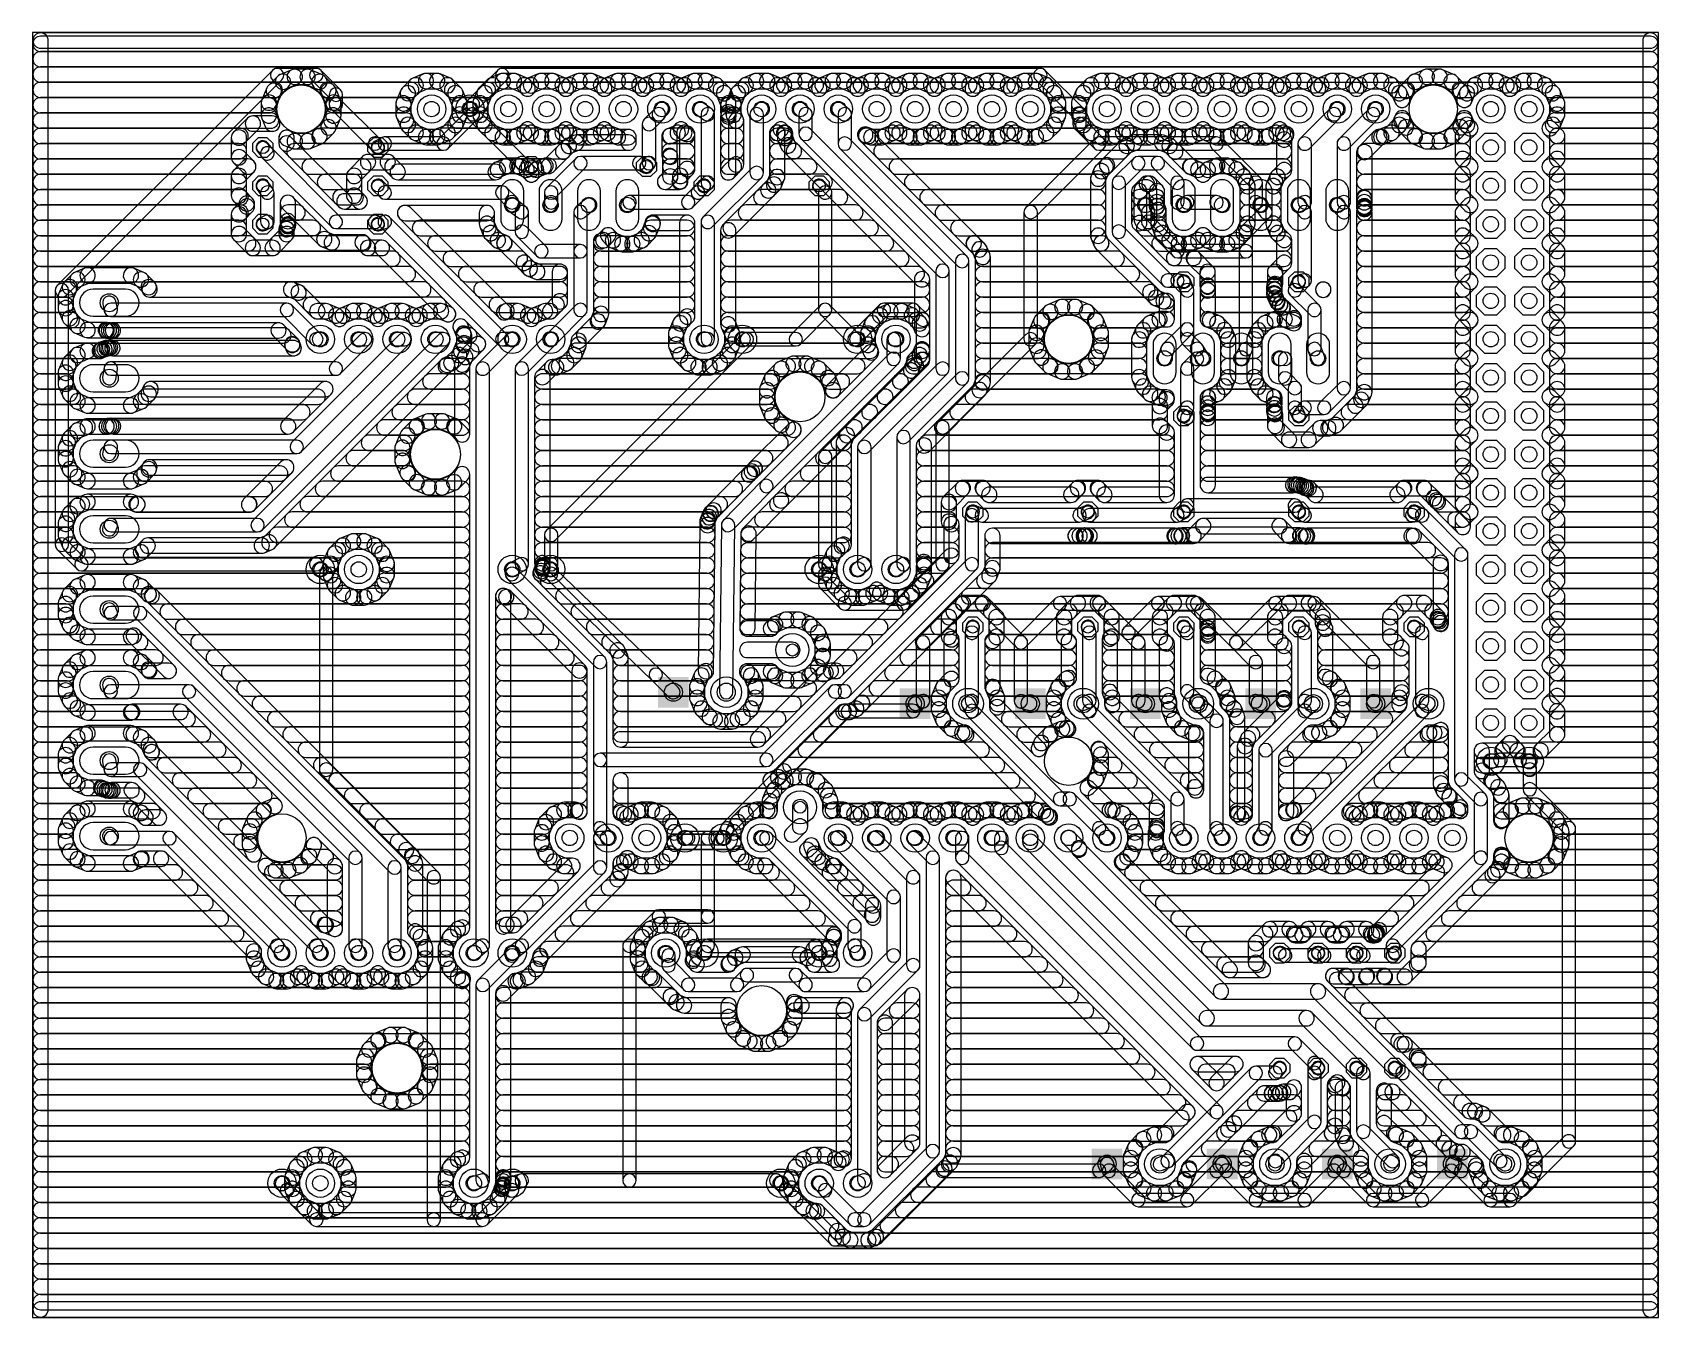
# Model space of a CAD drawing. Extents: x 0 to 108, y 0 to 85.
import ezdxf

# ---------------------------------------------------------------- set-up
doc = ezdxf.new("R2010")
doc.units = 0
for name, color, linetype in [('16', 174, 'CONTINUOUS'), ('17', 94, 'CONTINUOUS'), ('18', 94, 'CONTINUOUS'), ('20', 178, 'CONTINUOUS'), ('44', 250, 'CONTINUOUS')]:
    doc.layers.add(name, color=color, linetype=linetype)

# ---------------------------------------------------------------- blocks, each defined once
blk = doc.blocks.new('ROUNDP')
blk.add_circle((0, 0), 0.5)
blk = doc.blocks.new('OCTAGONP')
blk.add_lwpolyline([(-0.5, -0.2071), (-0.5, 0.2071), (-0.2071, 0.5), (0.2071, 0.5), (0.5, 0.2071), (0.5, -0.2071), (0.2071, -0.5), (-0.2071, -0.5)], close=True)
blk = doc.blocks.new('SQUAREP')
blk.add_solid([(-0.5, -0.5), (0.5, -0.5), (-0.5, 0.5), (0.5, 0.5)])
blk = doc.blocks.new('LONGP120')
blk.add_lwpolyline([(-0.6, -0.5), (0.6, -0.5, 1), (0.6, 0.5), (-0.6, 0.5, 1)], format="xyb", close=True)
blk = doc.blocks.new('ROUNDV')
blk.add_circle((0, 0), 0.5)

msp = doc.modelspace()

# ---------------------------------------------------------------- linework, layer by layer
at = {"layer": '16'}
for points in [[(1.0414, 0.5334), (1.0414, 84.5466, 1), (0.0254, 84.5466), (0.0254, 0.5334, 1)], [(0.5334, 84.0386), (107.0866, 84.0386, 1), (107.0866, 85.0546), (0.5334, 85.0546, 1)], [(106.5786, 84.5466), (106.5786, 0.5334, 1), (107.5946, 0.5334), (107.5946, 84.5466, 1)], [(0.5334, 83.82), (107.0866, 83.82, 1), (107.0866, 84.836), (0.5334, 84.836, 1)], [(0.5334, 82.804), (107.0866, 82.804, 1), (107.0866, 83.82), (0.5334, 83.82, 1)], [(0.5334, 81.788), (107.0866, 81.788, 1), (107.0866, 82.804), (0.5334, 82.804, 1)], [(2.2574, 67.6942), (16.5068, 81.9436, 1), (15.8782, 82.5722), (1.6288, 68.3228, 1)], [(16.2123, 82.1778), (15.6122, 81.5777, 1), (16.3306, 80.8593), (16.9307, 81.4594, 1)], [(16.1925, 81.8134), (18.7833, 81.8134, 1), (18.7833, 82.7024), (16.1925, 82.7024, 1)], [(17.1612, 82.6127), (16.3771, 82.2879, 1), (16.7659, 81.3493), (17.55, 81.6741, 1)], [(18.2044, 82.6514), (17.3556, 82.6514, 1), (17.3556, 81.6354), (18.2044, 81.6354, 1)], [(19.1829, 82.2879), (18.3988, 82.6127, 1), (18.01, 81.6741), (18.7941, 81.3493, 1)], [(18.469, 81.9436), (19.7644, 80.6482, 1), (20.393, 81.2768), (19.0976, 82.5722, 1)], [(19.9478, 81.5777), (19.3477, 82.1778, 1), (18.6293, 81.4594), (19.2294, 80.8593, 1)], [(25.0065, 81.9411), (24.4849, 81.4195, 1), (25.2033, 80.7011), (25.7249, 81.2227, 1)], [(25.8528, 82.3335), (25.1713, 82.0512, 1), (25.5601, 81.1126), (26.2416, 81.3949, 1)], [(26.7848, 82.3722), (26.0472, 82.3722, 1), (26.0472, 81.3562), (26.7848, 81.3562, 1)], [(27.6607, 82.0512), (26.9792, 82.3335, 1), (26.5904, 81.3949), (27.2719, 81.1126, 1)], [(28.3471, 81.4195), (27.8255, 81.9411, 1), (27.1071, 81.2227), (27.6287, 80.7011, 1)], [(30.7753, 82.5722), (28.8322, 80.6291, 1), (29.4608, 80.0005), (31.4039, 81.9436, 1)], [(30.0865, 81.9411), (29.5649, 81.4195, 1), (30.2833, 80.7011), (30.8049, 81.2227, 1)], [(30.9328, 82.3335), (30.2513, 82.0512, 1), (30.6401, 81.1126), (31.3216, 81.3949, 1)], [(31.8648, 82.3722), (31.1272, 82.3722, 1), (31.1272, 81.3562), (31.8648, 81.3562, 1)], [(66.7131, 82.7024), (31.0896, 82.7024, 1), (31.0896, 81.8134), (66.7131, 81.8134, 1)], [(32.7407, 82.0512), (32.0592, 82.3335, 1), (31.6704, 81.3949), (32.3519, 81.1126, 1)], [(33.1252, 81.7214), (32.9055, 81.9411, 1), (32.1871, 81.2227), (32.4068, 81.003, 1)], [(32.6265, 81.9411), (32.4068, 81.7214, 1), (33.1252, 81.003), (33.3449, 81.2227, 1)], [(33.4728, 82.3335), (32.7913, 82.0512, 1), (33.1801, 81.1126), (33.8616, 81.3949, 1)], [(34.4048, 82.3722), (33.6672, 82.3722, 1), (33.6672, 81.3562), (34.4048, 81.3562, 1)], [(35.2807, 82.0512), (34.5992, 82.3335, 1), (34.2104, 81.3949), (34.8919, 81.1126, 1)], [(35.6652, 81.7214), (35.4455, 81.9411, 1), (34.7271, 81.2227), (34.9468, 81.003, 1)], [(35.1665, 81.9411), (34.9468, 81.7214, 1), (35.6652, 81.003), (35.8849, 81.2227, 1)], [(36.0128, 82.3335), (35.3313, 82.0512, 1), (35.7201, 81.1126), (36.4016, 81.3949, 1)], [(36.9448, 82.3722), (36.2072, 82.3722, 1), (36.2072, 81.3562), (36.9448, 81.3562, 1)], [(37.8207, 82.0512), (37.1392, 82.3335, 1), (36.7504, 81.3949), (37.4319, 81.1126, 1)], [(38.2052, 81.7214), (37.9855, 81.9411, 1), (37.2671, 81.2227), (37.4868, 81.003, 1)], [(37.7065, 81.9411), (37.4868, 81.7214, 1), (38.2052, 81.003), (38.4249, 81.2227, 1)], [(38.5528, 82.3335), (37.8713, 82.0512, 1), (38.2601, 81.1126), (38.9416, 81.3949, 1)], [(39.4848, 82.3722), (38.7472, 82.3722, 1), (38.7472, 81.3562), (39.4848, 81.3562, 1)], [(40.3607, 82.0512), (39.6792, 82.3335, 1), (39.2904, 81.3949), (39.9719, 81.1126, 1)], [(40.7452, 81.7214), (40.5255, 81.9411, 1), (39.8071, 81.2227), (40.0268, 81.003, 1)], [(40.2465, 81.9411), (40.0268, 81.7214, 1), (40.7452, 81.003), (40.9649, 81.2227, 1)], [(41.0928, 82.3335), (40.4113, 82.0512, 1), (40.8001, 81.1126), (41.4816, 81.3949, 1)], [(42.0248, 82.3722), (41.2872, 82.3722, 1), (41.2872, 81.3562), (42.0248, 81.3562, 1)], [(42.9007, 82.0512), (42.2192, 82.3335, 1), (41.8304, 81.3949), (42.5119, 81.1126, 1)], [(43.2852, 81.7214), (43.0655, 81.9411, 1), (42.3471, 81.2227), (42.5668, 81.003, 1)], [(42.7865, 81.9411), (42.5668, 81.7214, 1), (43.2852, 81.003), (43.5049, 81.2227, 1)], [(43.6328, 82.3335), (42.9513, 82.0512, 1), (43.3401, 81.1126), (44.0216, 81.3949, 1)], [(44.5648, 82.3722), (43.8272, 82.3722, 1), (43.8272, 81.3562), (44.5648, 81.3562, 1)], [(45.4407, 82.0512), (44.7592, 82.3335, 1), (44.3704, 81.3949), (45.0519, 81.1126, 1)], [(46.1271, 81.4195), (45.6055, 81.9411, 1), (44.8871, 81.2227), (45.4087, 80.7011, 1)], [(46.8505, 81.9411), (46.3289, 81.4195, 1), (47.0473, 80.7011), (47.5689, 81.2227, 1)], [(47.6968, 82.3335), (47.0153, 82.0512, 1), (47.4041, 81.1126), (48.0856, 81.3949, 1)], [(48.6288, 82.3722), (47.8912, 82.3722, 1), (47.8912, 81.3562), (48.6288, 81.3562, 1)], [(49.5047, 82.0512), (48.8232, 82.3335, 1), (48.4344, 81.3949), (49.1159, 81.1126, 1)], [(49.8892, 81.7214), (49.6695, 81.9411, 1), (48.9511, 81.2227), (49.1708, 81.003, 1)], [(49.3905, 81.9411), (49.1708, 81.7214, 1), (49.8892, 81.003), (50.1089, 81.2227, 1)], [(50.2368, 82.3335), (49.5553, 82.0512, 1), (49.9441, 81.1126), (50.6256, 81.3949, 1)], [(51.1688, 82.3722), (50.4312, 82.3722, 1), (50.4312, 81.3562), (51.1688, 81.3562, 1)], [(52.0447, 82.0512), (51.3632, 82.3335, 1), (50.9744, 81.3949), (51.6559, 81.1126, 1)], [(52.4292, 81.7214), (52.2095, 81.9411, 1), (51.4911, 81.2227), (51.7108, 81.003, 1)], [(51.9305, 81.9411), (51.7108, 81.7214, 1), (52.4292, 81.003), (52.6489, 81.2227, 1)], [(52.7768, 82.3335), (52.0953, 82.0512, 1), (52.4841, 81.1126), (53.1656, 81.3949, 1)], [(53.7088, 82.3722), (52.9712, 82.3722, 1), (52.9712, 81.3562), (53.7088, 81.3562, 1)], [(54.5847, 82.0512), (53.9032, 82.3335, 1), (53.5144, 81.3949), (54.1959, 81.1126, 1)], [(54.9692, 81.7214), (54.7495, 81.9411, 1), (54.0311, 81.2227), (54.2508, 81.003, 1)], [(54.4705, 81.9411), (54.2508, 81.7214, 1), (54.9692, 81.003), (55.1889, 81.2227, 1)], [(55.3168, 82.3335), (54.6353, 82.0512, 1), (55.0241, 81.1126), (55.7056, 81.3949, 1)], [(56.2488, 82.3722), (55.5112, 82.3722, 1), (55.5112, 81.3562), (56.2488, 81.3562, 1)], [(57.1247, 82.0512), (56.4432, 82.3335, 1), (56.0544, 81.3949), (56.7359, 81.1126, 1)], [(57.5092, 81.7214), (57.2895, 81.9411, 1), (56.5711, 81.2227), (56.7908, 81.003, 1)], [(57.0105, 81.9411), (56.7908, 81.7214, 1), (57.5092, 81.003), (57.7289, 81.2227, 1)], [(57.8568, 82.3335), (57.1753, 82.0512, 1), (57.5641, 81.1126), (58.2456, 81.3949, 1)], [(58.7888, 82.3722), (58.0512, 82.3722, 1), (58.0512, 81.3562), (58.7888, 81.3562, 1)], [(59.6647, 82.0512), (58.9832, 82.3335, 1), (58.5944, 81.3949), (59.2759, 81.1126, 1)], [(60.0492, 81.7214), (59.8295, 81.9411, 1), (59.1111, 81.2227), (59.3308, 81.003, 1)], [(59.5505, 81.9411), (59.3308, 81.7214, 1), (60.0492, 81.003), (60.2689, 81.2227, 1)], [(60.3968, 82.3335), (59.7153, 82.0512, 1), (60.1041, 81.1126), (60.7856, 81.3949, 1)], [(61.3288, 82.3722), (60.5912, 82.3722, 1), (60.5912, 81.3562), (61.3288, 81.3562, 1)], [(62.2047, 82.0512), (61.5232, 82.3335, 1), (61.1344, 81.3949), (61.8159, 81.1126, 1)], [(62.5892, 81.7214), (62.3695, 81.9411, 1), (61.6511, 81.2227), (61.8708, 81.003, 1)], [(62.0905, 81.9411), (61.8708, 81.7214, 1), (62.5892, 81.003), (62.8089, 81.2227, 1)], [(62.9368, 82.3335), (62.2553, 82.0512, 1), (62.6441, 81.1126), (63.3256, 81.3949, 1)], [(63.8688, 82.3722), (63.1312, 82.3722, 1), (63.1312, 81.3562), (63.8688, 81.3562, 1)], [(64.7447, 82.0512), (64.0632, 82.3335, 1), (63.6744, 81.3949), (64.3559, 81.1126, 1)], [(65.1292, 81.7214), (64.9095, 81.9411, 1), (64.1911, 81.2227), (64.4108, 81.003, 1)], [(64.6305, 81.9411), (64.4108, 81.7214, 1), (65.1292, 81.003), (65.3489, 81.2227, 1)], [(65.4768, 82.3335), (64.7953, 82.0512, 1), (65.1841, 81.1126), (65.8656, 81.3949, 1)], [(66.4088, 82.3722), (65.6712, 82.3722, 1), (65.6712, 81.3562), (66.4088, 81.3562, 1)], [(67.2847, 82.0512), (66.6032, 82.3335, 1), (66.2144, 81.3949), (66.8959, 81.1126, 1)], [(69.6182, 79.9814), (67.0274, 82.5722, 1), (66.3988, 81.9436), (68.9896, 79.3528, 1)], [(67.9711, 81.4195), (67.4495, 81.9411, 1), (66.7311, 81.2227), (67.2527, 80.7011, 1)], [(69.7105, 81.9411), (69.1889, 81.4195, 1), (69.9073, 80.7011), (70.4289, 81.2227, 1)], [(70.5568, 82.3335), (69.8753, 82.0512, 1), (70.2641, 81.1126), (70.9456, 81.3949, 1)], [(71.4888, 82.3722), (70.7512, 82.3722, 1), (70.7512, 81.3562), (71.4888, 81.3562, 1)], [(72.3647, 82.0512), (71.6832, 82.3335, 1), (71.2944, 81.3949), (71.9759, 81.1126, 1)], [(72.7492, 81.7214), (72.5295, 81.9411, 1), (71.8111, 81.2227), (72.0308, 81.003, 1)], [(72.2505, 81.9411), (72.0308, 81.7214, 1), (72.7492, 81.003), (72.9689, 81.2227, 1)], [(73.0968, 82.3335), (72.4153, 82.0512, 1), (72.8041, 81.1126), (73.4856, 81.3949, 1)], [(74.0288, 82.3722), (73.2912, 82.3722, 1), (73.2912, 81.3562), (74.0288, 81.3562, 1)], [(74.9047, 82.0512), (74.2232, 82.3335, 1), (73.8344, 81.3949), (74.5159, 81.1126, 1)], [(75.2892, 81.7214), (75.0695, 81.9411, 1), (74.3511, 81.2227), (74.5708, 81.003, 1)], [(74.7905, 81.9411), (74.5708, 81.7214, 1), (75.2892, 81.003), (75.5089, 81.2227, 1)], [(75.6368, 82.3335), (74.9553, 82.0512, 1), (75.3441, 81.1126), (76.0256, 81.3949, 1)], [(76.5688, 82.3722), (75.8312, 82.3722, 1), (75.8312, 81.3562), (76.5688, 81.3562, 1)], [(77.4447, 82.0512), (76.7632, 82.3335, 1), (76.3744, 81.3949), (77.0559, 81.1126, 1)], [(77.8292, 81.7214), (77.6095, 81.9411, 1), (76.8911, 81.2227), (77.1108, 81.003, 1)], [(77.3305, 81.9411), (77.1108, 81.7214, 1), (77.8292, 81.003), (78.0489, 81.2227, 1)], [(78.1768, 82.3335), (77.4953, 82.0512, 1), (77.8841, 81.1126), (78.5656, 81.3949, 1)], [(79.1088, 82.3722), (78.3712, 82.3722, 1), (78.3712, 81.3562), (79.1088, 81.3562, 1)], [(79.9847, 82.0512), (79.3032, 82.3335, 1), (78.9144, 81.3949), (79.5959, 81.1126, 1)], [(80.3692, 81.7214), (80.1495, 81.9411, 1), (79.4311, 81.2227), (79.6508, 81.003, 1)], [(79.8705, 81.9411), (79.6508, 81.7214, 1), (80.3692, 81.003), (80.5889, 81.2227, 1)], [(80.7168, 82.3335), (80.0353, 82.0512, 1), (80.4241, 81.1126), (81.1056, 81.3949, 1)], [(81.6488, 82.3722), (80.9112, 82.3722, 1), (80.9112, 81.3562), (81.6488, 81.3562, 1)], [(82.5247, 82.0512), (81.8432, 82.3335, 1), (81.4544, 81.3949), (82.1359, 81.1126, 1)], [(82.9092, 81.7214), (82.6895, 81.9411, 1), (81.9711, 81.2227), (82.1908, 81.003, 1)], [(82.4105, 81.9411), (82.1908, 81.7214, 1), (82.9092, 81.003), (83.1289, 81.2227, 1)], [(83.2568, 82.3335), (82.5753, 82.0512, 1), (82.9641, 81.1126), (83.6456, 81.3949, 1)], [(84.1888, 82.3722), (83.4512, 82.3722, 1), (83.4512, 81.3562), (84.1888, 81.3562, 1)], [(85.0647, 82.0512), (84.3832, 82.3335, 1), (83.9944, 81.3949), (84.6759, 81.1126, 1)], [(85.4492, 81.7214), (85.2295, 81.9411, 1), (84.5111, 81.2227), (84.7308, 81.003, 1)], [(84.9505, 81.9411), (84.7308, 81.7214, 1), (85.4492, 81.003), (85.6689, 81.2227, 1)], [(85.7968, 82.3335), (85.1153, 82.0512, 1), (85.5041, 81.1126), (86.1856, 81.3949, 1)], [(86.7288, 82.3722), (85.9912, 82.3722, 1), (85.9912, 81.3562), (86.7288, 81.3562, 1)], [(87.6047, 82.0512), (86.9232, 82.3335, 1), (86.5344, 81.3949), (87.2159, 81.1126, 1)], [(87.9892, 81.7214), (87.7695, 81.9411, 1), (87.0511, 81.2227), (87.2708, 81.003, 1)], [(87.4905, 81.9411), (87.2708, 81.7214, 1), (87.9892, 81.003), (88.2089, 81.2227, 1)], [(88.3368, 82.3335), (87.6553, 82.0512, 1), (88.0441, 81.1126), (88.7256, 81.3949, 1)], [(89.2688, 82.3722), (88.5312, 82.3722, 1), (88.5312, 81.3562), (89.2688, 81.3562, 1)], [(90.1447, 82.0512), (89.4632, 82.3335, 1), (89.0744, 81.3949), (89.7559, 81.1126, 1)], [(90.8311, 81.4195), (90.3095, 81.9411, 1), (89.5911, 81.2227), (90.1127, 80.7011, 1)], [(91.1423, 82.1778), (90.5422, 81.5777, 1), (91.2606, 80.8593), (91.8607, 81.4594, 1)], [(92.0912, 82.6127), (91.3071, 82.2879, 1), (91.6959, 81.3493), (92.48, 81.6741, 1)], [(93.1344, 82.6514), (92.2856, 82.6514, 1), (92.2856, 81.6354), (93.1344, 81.6354, 1)], [(94.1129, 82.2879), (93.3288, 82.6127, 1), (92.94, 81.6741), (93.7241, 81.3493, 1)], [(94.8778, 81.5777), (94.2777, 82.1778, 1), (93.5593, 81.4594), (94.1594, 80.8593, 1)], [(95.1105, 81.9411), (94.5889, 81.4195, 1), (95.3073, 80.7011), (95.8289, 81.2227, 1)], [(95.9568, 82.3335), (95.2753, 82.0512, 1), (95.6641, 81.1126), (96.3456, 81.3949, 1)], [(96.8888, 82.3722), (96.1512, 82.3722, 1), (96.1512, 81.3562), (96.8888, 81.3562, 1)], [(97.7647, 82.0512), (97.0832, 82.3335, 1), (96.6944, 81.3949), (97.3759, 81.1126, 1)], [(98.1492, 81.7214), (97.9295, 81.9411, 1), (97.2111, 81.2227), (97.4308, 81.003, 1)], [(97.6505, 81.9411), (97.4308, 81.7214, 1), (98.1492, 81.003), (98.3689, 81.2227, 1)], [(98.4968, 82.3335), (97.8153, 82.0512, 1), (98.2041, 81.1126), (98.8856, 81.3949, 1)], [(99.4288, 82.3722), (98.6912, 82.3722, 1), (98.6912, 81.3562), (99.4288, 81.3562, 1)], [(100.3047, 82.0512), (99.6232, 82.3335, 1), (99.2344, 81.3949), (99.9159, 81.1126, 1)], [(100.9911, 81.4195), (100.4695, 81.9411, 1), (99.7511, 81.2227), (100.2727, 80.7011, 1)], [(0.5334, 80.772), (16.0329, 80.772, 1), (16.0329, 81.788), (0.5334, 81.788, 1)], [(0.5334, 79.756), (15.6466, 79.756, 1), (15.6466, 80.772), (0.5334, 80.772, 1)], [(15.5021, 81.4129), (15.1773, 80.6288, 1), (16.1159, 80.24), (16.4407, 81.0241, 1)], [(15.1386, 80.4344), (15.1386, 79.5856, 1), (16.1546, 79.5856), (16.1546, 80.4344, 1)], [(19.5271, 80.772), (25.0638, 80.772, 1), (25.0638, 81.788), (19.5271, 81.788, 1)], [(20.3827, 80.6288), (20.0579, 81.4129, 1), (19.1193, 81.0241), (19.4441, 80.24, 1)], [(20.4214, 79.5856), (20.4214, 80.4344, 1), (19.4054, 80.4344), (19.4054, 79.5856, 1)], [(19.9134, 79.756), (24.5618, 79.756, 1), (24.5618, 80.772), (19.9134, 80.772, 1)], [(19.6342, 80.9625), (19.6342, 80.3148, 1), (20.5232, 80.3148), (20.5232, 80.9625, 1)], [(19.7644, 80.0005), (22.3552, 77.4097, 1), (22.9838, 78.0383), (20.393, 80.6291, 1)], [(24.3748, 81.2547), (24.0925, 80.5732, 1), (25.0311, 80.1844), (25.3134, 80.8659, 1)], [(24.0538, 80.3788), (24.0538, 79.6412, 1), (25.0698, 79.6412), (25.0698, 80.3788, 1)], [(27.7682, 80.772), (30.1438, 80.772, 1), (30.1438, 81.788), (27.7682, 81.788, 1)], [(28.7395, 80.5732), (28.4572, 81.2547, 1), (27.5186, 80.8659), (27.8009, 80.1844, 1)], [(28.7782, 79.6412), (28.7782, 80.3788, 1), (27.7622, 80.3788), (27.7622, 79.6412, 1)], [(28.2702, 79.756), (29.6418, 79.756, 1), (29.6418, 80.772), (28.2702, 80.772, 1)], [(28.7696, 80.5504), (28.5791, 80.2456, 1), (29.3329, 79.7744), (29.5234, 80.0792, 1)], [(29.4548, 81.2547), (29.1725, 80.5732, 1), (30.1111, 80.1844), (30.3934, 80.8659, 1)], [(29.1338, 80.3788), (29.1338, 79.6412, 1), (30.1498, 79.6412), (30.1498, 80.3788, 1)], [(45.5482, 80.772), (46.9078, 80.772, 1), (46.9078, 81.788), (45.5482, 81.788, 1)], [(46.5195, 80.5732), (46.2372, 81.2547, 1), (45.2986, 80.8659), (45.5809, 80.1844, 1)], [(46.5582, 79.7896), (46.5582, 80.3788, 1), (45.5422, 80.3788), (45.5422, 79.7896, 1)], [(46.0502, 79.756), (46.4058, 79.756, 1), (46.4058, 80.772), (46.0502, 80.772, 1)], [(46.2188, 81.2547), (45.9365, 80.5732, 1), (46.8751, 80.1844), (47.1574, 80.8659, 1)], [(45.8978, 80.3788), (45.8978, 79.6412, 1), (46.9138, 79.6412), (46.9138, 80.3788, 1)], [(67.3922, 80.772), (69.7678, 80.772, 1), (69.7678, 81.788), (67.3922, 81.788, 1)], [(68.3635, 80.5732), (68.0812, 81.2547, 1), (67.1426, 80.8659), (67.4249, 80.1844, 1)], [(68.4022, 79.6412), (68.4022, 80.3788, 1), (67.3862, 80.3788), (67.3862, 79.6412, 1)], [(67.8942, 79.756), (69.2658, 79.756, 1), (69.2658, 80.772), (67.8942, 80.772, 1)], [(69.0788, 81.2547), (68.7965, 80.5732, 1), (69.7351, 80.1844), (70.0174, 80.8659, 1)], [(68.7578, 80.3788), (68.7578, 79.6412, 1), (69.7738, 79.6412), (69.7738, 80.3788, 1)], [(90.2522, 80.772), (90.9629, 80.772, 1), (90.9629, 81.788), (90.2522, 81.788, 1)], [(91.1232, 80.8154), (90.9412, 81.2547, 1), (90.0026, 80.8659), (90.1846, 80.4266, 1)], [(90.4321, 81.4129), (90.1846, 80.8154, 1), (91.1232, 80.4266), (91.3707, 81.0241, 1)], [(94.4571, 80.772), (95.1678, 80.772, 1), (95.1678, 81.788), (94.4571, 81.788, 1)], [(95.2354, 80.8154), (94.9879, 81.4129, 1), (94.0493, 81.0241), (94.2968, 80.4266, 1)], [(94.4788, 81.2547), (94.2968, 80.8154, 1), (95.2354, 80.4266), (95.4174, 80.8659, 1)], [(100.4122, 80.772), (107.0866, 80.772, 1), (107.0866, 81.788), (100.4122, 81.788, 1)], [(101.3835, 80.5732), (101.1012, 81.2547, 1), (100.1626, 80.8659), (100.4449, 80.1844, 1)], [(101.4222, 79.6412), (101.4222, 80.3788, 1), (100.4062, 80.3788), (100.4062, 79.6412, 1)], [(100.9142, 79.756), (107.0866, 79.756, 1), (107.0866, 80.772), (100.9142, 80.772, 1)], [(0.5334, 78.74), (15.7865, 78.74, 1), (15.7865, 79.756), (0.5334, 79.756, 1)], [(15.1773, 79.3912), (15.4013, 78.8504, 1), (16.34, 79.2392), (16.1159, 79.78, 1)], [(20.0579, 78.6071), (20.3827, 79.3912, 1), (19.4441, 79.78), (19.1193, 78.9959, 1)], [(19.7735, 78.74), (24.7247, 78.74, 1), (24.7247, 79.756), (19.7735, 79.756, 1)], [(24.0925, 79.4468), (24.3748, 78.7653, 1), (25.3134, 79.1541), (25.0311, 79.8356, 1)], [(28.8322, 79.9814), (26.8891, 78.0383, 1), (27.5177, 77.4097), (29.4608, 79.3528, 1)], [(28.4572, 78.7653), (28.7395, 79.4468, 1), (27.8009, 79.8356), (27.5186, 79.1541, 1)], [(28.1073, 78.74), (29.8047, 78.74, 1), (29.8047, 79.756), (28.1073, 79.756, 1)], [(29.5351, 79.883), (29.3446, 80.2259, 1), (28.5674, 79.7941), (28.7579, 79.4512, 1)], [(28.8322, 79.3528), (32.0707, 76.1143, 1), (32.6993, 76.7429), (29.4608, 79.9814, 1)], [(29.1725, 79.4468), (29.4548, 78.7653, 1), (30.3934, 79.1541), (30.1111, 79.8356, 1)], [(41.1385, 79.9814), (40.4908, 79.3337, 1), (41.1194, 78.7051), (41.7671, 79.3528, 1)], [(41.8352, 79.4405), (42.0384, 79.7834, 1), (41.2736, 80.2366), (41.0704, 79.8937, 1)], [(44.9443, 80.0326), (44.449, 80.3755, 1), (43.943, 79.6445), (44.4383, 79.3016, 1)], [(44.2468, 79.6671), (44.2468, 75.1332, 1), (45.1358, 75.1332), (45.1358, 79.6671, 1)], [(46.5764, 79.7351), (46.55, 79.8805, 1), (45.5504, 79.6988), (45.5768, 79.5534, 1)], [(46.5467, 79.4146), (46.5732, 79.5369, 1), (45.5801, 79.7516), (45.5537, 79.6292, 1)], [(46.5582, 75.8231), (46.5582, 79.5219, 1), (45.5422, 79.5219), (45.5422, 75.8231, 1)], [(46.0502, 78.74), (46.5687, 78.74, 1), (46.5687, 79.756), (46.0502, 79.756, 1)], [(45.9365, 79.4468), (46.1016, 79.0482, 1), (47.0402, 79.437), (46.8751, 79.8356, 1)], [(46.0629, 79.2426), (46.0629, 76.3438, 1), (47.0789, 76.3438), (47.0789, 79.2426, 1)], [(48.25, 79.3588), (48.5802, 79.7017, 1), (47.9398, 80.3183), (47.6096, 79.9754, 1)], [(47.4853, 79.6671), (47.4853, 75.7809, 1), (48.3743, 75.7809), (48.3743, 79.6671, 1)], [(51.4712, 79.9924), (51.1029, 80.3353, 1), (50.4971, 79.6847), (50.8654, 79.3418, 1)], [(50.7238, 79.6671), (50.7238, 78.3717, 1), (51.6128, 78.3717), (51.6128, 79.6671, 1)], [(54.0406, 80.0111), (53.6215, 80.354, 1), (53.0585, 79.666), (53.4776, 79.3231, 1)], [(54.2036, 77.724), (54.2036, 79.6671, 1), (53.3146, 79.6671), (53.3146, 77.724, 1)], [(68.0812, 78.7653), (68.3635, 79.4468, 1), (67.4249, 79.8356), (67.1426, 79.1541, 1)], [(67.7313, 78.74), (69.4287, 78.74, 1), (69.4287, 79.756), (67.7313, 79.756, 1)], [(68.7965, 79.4468), (69.0788, 78.7653, 1), (70.0174, 79.1541), (69.7351, 79.8356, 1)], [(69.7484, 79.0194), (69.7484, 79.6671, 1), (68.8594, 79.6671), (68.8594, 79.0194, 1)], [(84.5153, 77.4097), (86.4584, 79.3528, 1), (85.8298, 79.9814), (83.8867, 78.0383, 1)], [(86.5203, 79.4303), (86.7362, 79.7732, 1), (85.9838, 80.2468), (85.7679, 79.9039, 1)], [(88.4206, 79.9814), (86.4775, 78.0383, 1), (87.1061, 77.4097), (89.0492, 79.3528, 1)], [(89.1354, 79.4743), (89.3005, 79.8172, 1), (88.4995, 80.2028), (88.3344, 79.8599, 1)], [(90.9412, 78.7653), (91.1232, 79.2046, 1), (90.1846, 79.5934), (90.0026, 79.1541, 1)], [(90.5913, 78.74), (90.7165, 78.74, 1), (90.7165, 79.756), (90.5913, 79.756, 1)], [(90.1846, 79.2046), (90.4321, 78.6071, 1), (91.3707, 78.9959), (91.1232, 79.5934, 1)], [(94.9879, 78.6071), (95.2354, 79.2046, 1), (94.2968, 79.5934), (94.0493, 78.9959, 1)], [(94.7035, 78.74), (94.8287, 78.74, 1), (94.8287, 79.756), (94.7035, 79.756, 1)], [(94.2968, 79.2046), (94.4788, 78.7653, 1), (95.4174, 79.1541), (95.2354, 79.5934, 1)], [(101.1012, 78.7653), (101.3835, 79.4468, 1), (100.4449, 79.8356), (100.1626, 79.1541, 1)], [(100.7513, 78.74), (107.0866, 78.74, 1), (107.0866, 79.756), (100.7513, 79.756, 1)], [(0.5334, 77.724), (13.7749, 77.724, 1), (13.7749, 78.74), (0.5334, 78.74, 1)], [(14.2285, 79.404), (13.306, 78.4815, 1), (14.0244, 77.7631), (14.9469, 78.6856, 1)], [(13.1572, 78.1223), (13.1572, 76.8177, 1), (14.1732, 76.8177), (14.1732, 78.1223, 1)], [(15.8706, 79.5528), (14.5877, 79.5528, 1), (14.5877, 78.5368), (15.8706, 78.5368, 1)], [(16.6204, 77.6313), (17.1612, 77.4073, 1), (17.55, 78.3459), (17.0092, 78.57, 1)], [(17.3228, 77.7281), (17.3228, 78.1006, 1), (16.3068, 78.1006), (16.3068, 77.7281, 1)], [(18.3988, 77.4073), (19.1829, 77.7321, 1), (18.7941, 78.6707), (18.01, 78.3459, 1)], [(19.3477, 77.8422), (19.9478, 78.4423, 1), (19.2294, 79.1607), (18.6293, 78.5606, 1)], [(19.0191, 77.724), (25.8632, 77.724, 1), (25.8632, 78.74), (19.0191, 78.74, 1)], [(24.4849, 78.6005), (25.0065, 78.0789, 1), (25.7249, 78.7973), (25.2033, 79.3189, 1)], [(25.1713, 77.9688), (25.8528, 77.6865, 1), (26.2416, 78.6251), (25.5601, 78.9074, 1)], [(26.0472, 77.6478), (26.7848, 77.6478, 1), (26.7848, 78.6638), (26.0472, 78.6638, 1)], [(26.9792, 77.6865), (27.6607, 77.9688, 1), (27.2719, 78.9074), (26.5904, 78.6251, 1)], [(26.9688, 77.724), (30.9432, 77.724, 1), (30.9432, 78.74), (26.9688, 78.74, 1)], [(27.8255, 78.0789), (28.3471, 78.6005, 1), (27.6287, 79.3189), (27.1071, 78.7973, 1)], [(29.5649, 78.6005), (30.0865, 78.0789, 1), (30.8049, 78.7973), (30.2833, 79.3189, 1)], [(30.2513, 77.9688), (30.9328, 77.6865, 1), (31.3216, 78.6251), (30.6401, 78.9074, 1)], [(31.1272, 77.6478), (31.8648, 77.6478, 1), (31.8648, 78.6638), (31.1272, 78.6638, 1)], [(32.0592, 77.6865), (32.7407, 77.9688, 1), (32.3519, 78.9074), (31.6704, 78.6251, 1)], [(32.0488, 77.724), (33.4832, 77.724, 1), (33.4832, 78.74), (32.0488, 78.74, 1)], [(32.9055, 78.0789), (33.1252, 78.2986, 1), (32.4068, 79.017), (32.1871, 78.7973, 1)], [(32.4068, 78.2986), (32.6265, 78.0789, 1), (33.3449, 78.7973), (33.1252, 79.017, 1)], [(32.7913, 77.9688), (33.4728, 77.6865, 1), (33.8616, 78.6251), (33.1801, 78.9074, 1)], [(33.6672, 77.6478), (34.4048, 77.6478, 1), (34.4048, 78.6638), (33.6672, 78.6638, 1)], [(34.5992, 77.6865), (35.2807, 77.9688, 1), (34.8919, 78.9074), (34.2104, 78.6251, 1)], [(34.5888, 77.724), (36.0232, 77.724, 1), (36.0232, 78.74), (34.5888, 78.74, 1)], [(35.4455, 78.0789), (35.6652, 78.2986, 1), (34.9468, 79.017), (34.7271, 78.7973, 1)], [(34.9468, 78.2986), (35.1665, 78.0789, 1), (35.8849, 78.7973), (35.6652, 79.017, 1)], [(35.3313, 77.9688), (36.0128, 77.6865, 1), (36.4016, 78.6251), (35.7201, 78.9074, 1)], [(36.2072, 77.6478), (36.9448, 77.6478, 1), (36.9448, 78.6638), (36.2072, 78.6638, 1)], [(37.1392, 77.6865), (37.8207, 77.9688, 1), (37.4319, 78.9074), (36.7504, 78.6251, 1)], [(37.1288, 77.724), (38.5632, 77.724, 1), (38.5632, 78.74), (37.1288, 78.74, 1)], [(37.9855, 78.0789), (38.2052, 78.2986, 1), (37.4868, 79.017), (37.2671, 78.7973, 1)], [(37.4868, 78.2986), (37.7065, 78.0789, 1), (38.4249, 78.7973), (38.2052, 79.017, 1)], [(37.8713, 77.9688), (38.5528, 77.6865, 1), (38.9416, 78.6251), (38.2601, 78.9074, 1)], [(38.7472, 77.6478), (39.4462, 77.6478, 1), (39.4462, 78.6638), (38.7472, 78.6638, 1)], [(38.9382, 78.1558), (38.9382, 77.7875, 1), (39.9542, 77.7875), (39.9542, 78.1558, 1)], [(40.3606, 79.0194), (40.3606, 76.4286, 1), (41.2496, 76.4286), (41.2496, 79.0194, 1)], [(42.3584, 77.7441), (42.9007, 77.9688, 1), (42.5119, 78.9074), (41.9696, 78.6828, 1)], [(42.672, 76.9031), (42.672, 78.2135, 1), (41.656, 78.2135), (41.656, 76.9031, 1)], [(42.2088, 77.724), (43.3324, 77.724, 1), (43.3324, 78.74), (42.2088, 78.74, 1)], [(43.0655, 78.0789), (43.2852, 78.2986, 1), (42.5668, 79.017), (42.3471, 78.7973, 1)], [(42.5668, 78.2986), (42.7865, 78.0789, 1), (43.5049, 78.7973), (43.2852, 79.017, 1)], [(42.9513, 77.9688), (43.138, 77.8914, 1), (43.5268, 78.8301), (43.3401, 78.9074, 1)], [(42.8244, 78.3607), (42.8244, 76.0395, 1), (43.8404, 76.0395), (43.8404, 78.3607, 1)], [(46.0502, 77.724), (46.5709, 77.724, 1), (46.5709, 78.74), (46.0502, 78.74, 1)], [(49.4831, 77.9598), (49.5047, 77.9688, 1), (49.1159, 78.9074), (49.0943, 78.8985, 1)], [(49.7967, 75.5106), (49.7967, 78.4291, 1), (48.7807, 78.4291), (48.7807, 75.5106, 1)], [(49.2887, 77.724), (49.8094, 77.724, 1), (49.8094, 78.74), (49.2887, 78.74, 1)], [(49.6695, 78.0789), (49.8892, 78.2986, 1), (49.1708, 79.017), (48.9511, 78.7973, 1)], [(49.1708, 78.2986), (49.3905, 78.0789, 1), (50.1089, 78.7973), (49.8892, 79.017, 1)], [(49.5553, 77.9688), (49.615, 77.944, 1), (50.0038, 78.8827), (49.9441, 78.9074, 1)], [(49.3014, 78.4133), (49.3014, 78.1014, 1), (50.3174, 78.1014), (50.3174, 78.4133, 1)], [(49.3401, 77.907), (49.547, 77.4075, 1), (50.4856, 77.7963), (50.2787, 78.2958, 1)], [(50.854, 78.0574), (59.9218, 68.9896, 1), (60.5504, 69.6182), (51.4826, 78.686, 1)], [(55.626, 78.2869), (55.626, 78.3187, 1), (54.61, 78.3187), (54.61, 78.2869, 1)], [(54.9236, 77.8493), (55.3168, 77.6865, 1), (55.7056, 78.6251), (55.3124, 78.788, 1)], [(62.6605, 71.4628), (55.4772, 78.6461, 1), (54.7588, 77.9277), (61.942, 70.7444, 1)], [(55.1729, 77.724), (55.3272, 77.724, 1), (55.3272, 78.74), (55.1729, 78.74, 1)], [(55.5112, 77.6478), (56.2488, 77.6478, 1), (56.2488, 78.6638), (55.5112, 78.6638, 1)], [(56.4432, 77.6865), (57.1247, 77.9688, 1), (56.7359, 78.9074), (56.0544, 78.6251, 1)], [(56.4328, 77.724), (57.8672, 77.724, 1), (57.8672, 78.74), (56.4328, 78.74, 1)], [(57.2895, 78.0789), (57.5092, 78.2986, 1), (56.7908, 79.017), (56.5711, 78.7973, 1)], [(56.7908, 78.2986), (57.0105, 78.0789, 1), (57.7289, 78.7973), (57.5092, 79.017, 1)], [(57.1753, 77.9688), (57.8568, 77.6865, 1), (58.2456, 78.6251), (57.5641, 78.9074, 1)], [(58.0512, 77.6478), (58.7888, 77.6478, 1), (58.7888, 78.6638), (58.0512, 78.6638, 1)], [(58.9832, 77.6865), (59.6647, 77.9688, 1), (59.2759, 78.9074), (58.5944, 78.6251, 1)], [(58.9728, 77.724), (60.4072, 77.724, 1), (60.4072, 78.74), (58.9728, 78.74, 1)], [(59.8295, 78.0789), (60.0492, 78.2986, 1), (59.3308, 79.017), (59.1111, 78.7973, 1)], [(59.3308, 78.2986), (59.5505, 78.0789, 1), (60.2689, 78.7973), (60.0492, 79.017, 1)], [(59.7153, 77.9688), (60.3968, 77.6865, 1), (60.7856, 78.6251), (60.1041, 78.9074, 1)], [(60.5912, 77.6478), (61.3288, 77.6478, 1), (61.3288, 78.6638), (60.5912, 78.6638, 1)], [(61.5232, 77.6865), (62.2047, 77.9688, 1), (61.8159, 78.9074), (61.1344, 78.6251, 1)], [(61.5128, 77.724), (62.9472, 77.724, 1), (62.9472, 78.74), (61.5128, 78.74, 1)], [(62.3695, 78.0789), (62.5892, 78.2986, 1), (61.8708, 79.017), (61.6511, 78.7973, 1)], [(61.8708, 78.2986), (62.0905, 78.0789, 1), (62.8089, 78.7973), (62.5892, 79.017, 1)], [(62.2553, 77.9688), (62.9368, 77.6865, 1), (63.3256, 78.6251), (62.6441, 78.9074, 1)], [(63.1312, 77.6478), (63.8688, 77.6478, 1), (63.8688, 78.6638), (63.1312, 78.6638, 1)], [(64.0632, 77.6865), (64.7447, 77.9688, 1), (64.3559, 78.9074), (63.6744, 78.6251, 1)], [(64.0528, 77.724), (65.4872, 77.724, 1), (65.4872, 78.74), (64.0528, 78.74, 1)], [(64.9095, 78.0789), (65.1292, 78.2986, 1), (64.4108, 79.017), (64.1911, 78.7973, 1)], [(64.4108, 78.2986), (64.6305, 78.0789, 1), (65.3489, 78.7973), (65.1292, 79.017, 1)], [(64.7953, 77.9688), (65.4768, 77.6865, 1), (65.8656, 78.6251), (65.1841, 78.9074, 1)], [(65.6712, 77.6478), (66.4088, 77.6478, 1), (66.4088, 78.6638), (65.6712, 78.6638, 1)], [(66.6032, 77.6865), (67.2847, 77.9688, 1), (66.8959, 78.9074), (66.2144, 78.6251, 1)], [(66.5928, 77.724), (70.5672, 77.724, 1), (70.5672, 78.74), (66.5928, 78.74, 1)], [(67.4495, 78.0789), (67.9711, 78.6005, 1), (67.2527, 79.3189), (66.7311, 78.7973, 1)], [(70.9136, 78.0383), (69.6182, 79.3337, 1), (68.9896, 78.7051), (70.285, 77.4097, 1)], [(69.1889, 78.6005), (69.7105, 78.0789, 1), (70.4289, 78.7973), (69.9073, 79.3189, 1)], [(69.8753, 77.9688), (70.5568, 77.6865, 1), (70.9456, 78.6251), (70.2641, 78.9074, 1)], [(70.7512, 77.6478), (71.4888, 77.6478, 1), (71.4888, 78.6638), (70.7512, 78.6638, 1)], [(71.6832, 77.6865), (72.3647, 77.9688, 1), (71.9759, 78.9074), (71.2944, 78.6251, 1)], [(71.6728, 77.724), (73.1072, 77.724, 1), (73.1072, 78.74), (71.6728, 78.74, 1)], [(72.5295, 78.0789), (72.7492, 78.2986, 1), (72.0308, 79.017), (71.8111, 78.7973, 1)], [(72.0308, 78.2986), (72.2505, 78.0789, 1), (72.9689, 78.7973), (72.7492, 79.017, 1)], [(72.4153, 77.9688), (73.0968, 77.6865, 1), (73.4856, 78.6251), (72.8041, 78.9074, 1)], [(73.2912, 77.6478), (74.0288, 77.6478, 1), (74.0288, 78.6638), (73.2912, 78.6638, 1)], [(74.2232, 77.6865), (74.9047, 77.9688, 1), (74.5159, 78.9074), (73.8344, 78.6251, 1)], [(74.2128, 77.724), (75.6472, 77.724, 1), (75.6472, 78.74), (74.2128, 78.74, 1)], [(75.0695, 78.0789), (75.2892, 78.2986, 1), (74.5708, 79.017), (74.3511, 78.7973, 1)], [(74.5708, 78.2986), (74.7905, 78.0789, 1), (75.5089, 78.7973), (75.2892, 79.017, 1)], [(74.9553, 77.9688), (75.6368, 77.6865, 1), (76.0256, 78.6251), (75.3441, 78.9074, 1)], [(75.8312, 77.6478), (76.5688, 77.6478, 1), (76.5688, 78.6638), (75.8312, 78.6638, 1)], [(76.7632, 77.6865), (77.4447, 77.9688, 1), (77.0559, 78.9074), (76.3744, 78.6251, 1)], [(76.7528, 77.724), (78.1872, 77.724, 1), (78.1872, 78.74), (76.7528, 78.74, 1)], [(77.6095, 78.0789), (77.8292, 78.2986, 1), (77.1108, 79.017), (76.8911, 78.7973, 1)], [(77.1108, 78.2986), (77.3305, 78.0789, 1), (78.0489, 78.7973), (77.8292, 79.017, 1)], [(77.4953, 77.9688), (78.1768, 77.6865, 1), (78.5656, 78.6251), (77.8841, 78.9074, 1)], [(78.3712, 77.6478), (79.1088, 77.6478, 1), (79.1088, 78.6638), (78.3712, 78.6638, 1)], [(79.3032, 77.6865), (79.9847, 77.9688, 1), (79.5959, 78.9074), (78.9144, 78.6251, 1)], [(79.2928, 77.724), (80.7272, 77.724, 1), (80.7272, 78.74), (79.2928, 78.74, 1)], [(80.1495, 78.0789), (80.3692, 78.2986, 1), (79.6508, 79.017), (79.4311, 78.7973, 1)], [(79.6508, 78.2986), (79.8705, 78.0789, 1), (80.5889, 78.7973), (80.3692, 79.017, 1)], [(80.0353, 77.9688), (80.7168, 77.6865, 1), (81.1056, 78.6251), (80.4241, 78.9074, 1)], [(80.9112, 77.6478), (81.6488, 77.6478, 1), (81.6488, 78.6638), (80.9112, 78.6638, 1)], [(81.8432, 77.6865), (82.5247, 77.9688, 1), (82.1359, 78.9074), (81.4544, 78.6251, 1)], [(81.8328, 77.724), (82.9406, 77.724, 1), (82.9406, 78.74), (81.8328, 78.74, 1)], [(82.6895, 78.0789), (82.9092, 78.2986, 1), (82.1908, 79.017), (81.9711, 78.7973, 1)], [(82.1908, 78.2986), (82.4105, 78.0789, 1), (83.1289, 78.7973), (82.9092, 79.017, 1)], [(82.5753, 77.9688), (82.794, 77.8782, 1), (83.1828, 78.8168), (82.9641, 78.9074, 1)], [(82.5191, 78.5419), (82.3728, 78.1887, 1), (83.3114, 77.7999), (83.4577, 78.1531, 1)], [(88.5099, 76.8019), (89.5046, 77.7966, 1), (88.7862, 78.515), (87.7915, 77.5203, 1)], [(89.1454, 77.6478), (89.2688, 77.6478, 1), (89.2688, 78.6638), (89.1454, 78.6638, 1)], [(89.4632, 77.6865), (90.1447, 77.9688, 1), (89.7559, 78.9074), (89.0744, 78.6251, 1)], [(89.4528, 77.724), (91.4709, 77.724, 1), (91.4709, 78.74), (89.4528, 78.74, 1)], [(90.3095, 78.0789), (90.8311, 78.6005, 1), (90.1127, 79.3189), (89.5911, 78.7973, 1)], [(90.5422, 78.4423), (91.1423, 77.8422, 1), (91.8607, 78.5606), (91.2606, 79.1607, 1)], [(91.3071, 77.7321), (92.0912, 77.4073, 1), (92.48, 78.3459), (91.6959, 78.6707, 1)], [(93.3288, 77.4073), (94.1129, 77.7321, 1), (93.7241, 78.6707), (92.94, 78.3459, 1)], [(94.2777, 77.8422), (94.8778, 78.4423, 1), (94.1594, 79.1607), (93.5593, 78.5606, 1)], [(93.9491, 77.724), (94.6658, 77.724, 1), (94.6658, 78.74), (93.9491, 78.74, 1)], [(94.8086, 79.0992), (94.3066, 78.5972, 1), (95.025, 77.8788), (95.527, 78.3808, 1)], [(94.1578, 78.238), (94.1578, 76.702, 1), (95.1738, 76.702), (95.1738, 78.238, 1)], [(94.5889, 78.6005), (94.8086, 78.3808, 1), (95.527, 79.0992), (95.3073, 79.3189, 1)], [(100.7714, 78.3808), (100.9911, 78.6005, 1), (100.2727, 79.3189), (100.053, 79.0992, 1)], [(101.2734, 78.5972), (100.7714, 79.0992, 1), (100.053, 78.3808), (100.555, 77.8788, 1)], [(101.4222, 76.702), (101.4222, 78.238, 1), (100.4062, 78.238), (100.4062, 76.702, 1)], [(100.9142, 77.724), (107.0866, 77.724, 1), (107.0866, 78.74), (100.9142, 78.74, 1)], [(0.5334, 76.708), (13.6652, 76.708, 1), (13.6652, 77.724), (0.5334, 77.724, 1)], [(15.8963, 77.3484), (15.5915, 77.7421, 1), (14.8885, 77.1979), (15.1933, 76.8042, 1)], [(15.2305, 76.762), (19.7644, 72.2281, 1), (20.393, 72.8567), (15.8591, 77.3906, 1)], [(21.0008, 74.2605), (17.174, 78.0873, 1), (16.4556, 77.3689), (20.2824, 73.5421, 1)], [(17.3269, 76.708), (35.1368, 76.708, 1), (35.1368, 77.724), (17.3269, 77.724, 1)], [(17.3556, 77.3686), (18.2044, 77.3686, 1), (18.2044, 78.3846), (17.3556, 78.3846, 1)], [(22.3139, 77.4573), (22.5044, 77.2033, 1), (23.2156, 77.7367), (23.0251, 77.9907, 1)], [(23.1013, 78.1126), (22.6441, 77.8586, 1), (23.0759, 77.0814), (23.5331, 77.3354, 1)], [(27.2034, 78.1685), (23.3172, 78.1685, 1), (23.3172, 77.2795), (27.2034, 77.2795, 1)], [(34.76, 77.5576), (33.8124, 76.61, 1), (34.5308, 75.8916), (35.4784, 76.8391, 1)], [(35.1422, 77.9398), (34.76, 77.5576, 1), (35.4784, 76.8391), (35.8607, 77.2214, 1)], [(35.8065, 78.2568), (35.307, 78.0499, 1), (35.6958, 77.1113), (36.1953, 77.3182, 1)], [(39.4462, 78.2955), (36.0009, 78.2955, 1), (36.0009, 77.2795), (39.4462, 77.2795, 1)], [(42.164, 76.708), (43.3324, 76.708, 1), (43.3324, 77.724), (42.164, 77.724, 1)], [(46.0502, 76.708), (46.5709, 76.708, 1), (46.5709, 77.724), (46.0502, 77.724, 1)], [(49.2887, 76.708), (50.4022, 76.708, 1), (50.4022, 77.724), (49.2887, 77.724, 1)], [(49.6571, 77.2427), (50.0393, 76.8605, 1), (50.7578, 77.5789), (50.3755, 77.9612, 1)], [(50.0393, 76.8605), (58.518, 68.3818, 1), (59.2364, 69.1002), (50.7578, 77.5789, 1)], [(61.8458, 70.2659), (54.0734, 78.0383, 1), (53.4448, 77.4097), (61.2172, 69.6373, 1)], [(56.1889, 76.708), (72.0557, 76.708, 1), (72.0557, 77.724), (56.1889, 77.724, 1)], [(70.285, 78.0383), (65.7511, 73.5044, 1), (66.3797, 72.8758), (70.9136, 77.4097, 1)], [(78.3717, 78.1685), (70.5993, 78.1685, 1), (70.5993, 77.2795), (78.3717, 77.2795, 1)], [(72.0611, 77.9398), (70.7657, 76.6444, 1), (71.4842, 75.926), (72.7796, 77.2214, 1)], [(72.7254, 78.2568), (72.2259, 78.0499, 1), (72.6147, 77.1113), (73.1142, 77.3182, 1)], [(74.7558, 78.2955), (72.9198, 78.2955, 1), (72.9198, 77.2795), (74.7558, 77.2795, 1)], [(75.4497, 78.0499), (74.9502, 78.2568, 1), (74.5614, 77.3182), (75.0608, 77.1113, 1)], [(75.9967, 77.5576), (75.6145, 77.9398, 1), (74.896, 77.2214), (75.2783, 76.8391, 1)], [(75.6199, 76.708), (82.8421, 76.708, 1), (82.8421, 77.724), (75.6199, 77.724, 1)], [(76.9808, 76.5735), (75.9967, 77.5576, 1), (75.2783, 76.8391), (76.2624, 75.8551, 1)], [(81.2768, 75.4475), (78.686, 78.0383, 1), (78.0574, 77.4097), (80.6482, 74.8189, 1)], [(82.3341, 77.9943), (82.3341, 75.9673, 1), (83.3501, 75.9673), (83.3501, 77.9943, 1)], [(84.6455, 73.8378), (84.6455, 77.724, 1), (83.7565, 77.724), (83.7565, 73.8378, 1)], [(86.3473, 77.724), (86.3473, 73.8378, 1), (87.2363, 73.8378), (87.2363, 77.724, 1)], [(88.6587, 74.1066), (88.6587, 77.1611, 1), (87.6427, 77.1611), (87.6427, 74.1066, 1)], [(88.2056, 76.708), (94.6658, 76.708, 1), (94.6658, 77.724), (88.2056, 77.724, 1)], [(92.2856, 77.3686), (93.1344, 77.3686, 1), (93.1344, 78.3846), (92.2856, 78.3846, 1)], [(100.9142, 76.708), (107.0866, 76.708, 1), (107.0866, 77.724), (100.9142, 77.724, 1)], [(0.5334, 75.692), (14.2829, 75.692, 1), (14.2829, 76.708), (0.5334, 76.708, 1)], [(13.306, 76.4585), (13.9237, 75.8408, 1), (14.6421, 76.5592), (14.0244, 77.1769, 1)], [(13.9237, 76.5592), (13.306, 75.9415, 1), (14.0244, 75.2231), (14.6421, 75.8408, 1)], [(18.3429, 75.692), (21.9029, 75.692, 1), (21.9029, 76.708), (18.3429, 76.708, 1)], [(21.8485, 76.864), (20.926, 75.9415, 1), (21.6444, 75.2231), (22.5669, 76.1456, 1)], [(23.5123, 77.0128), (22.2077, 77.0128, 1), (22.2077, 75.9968), (23.5123, 75.9968, 1)], [(24.5319, 76.2036), (23.8715, 76.864, 1), (23.1531, 76.1456), (23.8135, 75.4852, 1)], [(23.8171, 75.692), (31.2939, 75.692, 1), (31.2939, 76.708), (23.8171, 76.708, 1)], [(30.4412, 76.3548), (30.29, 76.2036, 1), (31.0084, 75.4852), (31.1596, 75.6364, 1)], [(31.2221, 76.7201), (30.606, 76.4649, 1), (30.9948, 75.5263), (31.6109, 75.7815, 1)], [(32.0835, 76.7588), (31.4165, 76.7588, 1), (31.4165, 75.7428), (32.0835, 75.7428, 1)], [(32.894, 76.4649), (32.2779, 76.7201, 1), (31.8891, 75.7815), (32.5052, 75.5263, 1)], [(32.2061, 75.692), (33.8339, 75.692, 1), (33.8339, 76.708), (32.2061, 76.708, 1)], [(32.2344, 76.0104), (32.8694, 75.7818, 1), (33.1706, 76.6182), (32.5356, 76.8468, 1)], [(33.3792, 76.0344), (33.0588, 76.3548, 1), (32.3404, 75.6364), (32.6608, 75.316, 1)], [(32.9812, 76.3548), (32.6608, 76.0344, 1), (33.3792, 75.316), (33.6996, 75.6364, 1)], [(33.7621, 76.7201), (33.146, 76.4649, 1), (33.5348, 75.5263), (34.1509, 75.7815, 1)], [(34.1716, 76.7588), (33.9565, 76.7588, 1), (33.9565, 75.7428), (34.1716, 75.7428, 1)], [(35.9569, 76.7429), (34.0138, 74.7998, 1), (34.6424, 74.1712), (36.5855, 76.1143, 1)], [(40.1574, 76.8731), (36.2712, 76.8731, 1), (36.2712, 75.9841), (40.1574, 75.9841, 1)], [(39.9671, 76.0269), (40.4497, 75.7983, 1), (40.8303, 76.6017), (40.3477, 76.8303, 1)], [(40.4448, 76.6889), (40.2797, 76.4603, 1), (41.0003, 75.9397), (41.1654, 76.1683, 1)], [(42.574, 77.2115), (42.5232, 77.2623, 1), (41.8048, 76.5439), (41.8556, 76.4931, 1)], [(42.7228, 75.5477), (42.7228, 76.8523, 1), (41.7068, 76.8523), (41.7068, 75.5477, 1)], [(42.2148, 75.692), (43.3324, 75.692, 1), (43.3324, 76.708), (42.2148, 76.708, 1)], [(42.9732, 76.3987), (42.516, 75.9415, 1), (43.2344, 75.2231), (43.6916, 75.6803, 1)], [(46.2117, 76.703), (45.691, 76.1823, 1), (46.4094, 75.4639), (46.9301, 75.9846, 1)], [(46.0502, 75.692), (46.4271, 75.692, 1), (46.4271, 76.708), (46.0502, 76.708, 1)], [(49.2887, 75.692), (51.4182, 75.692, 1), (51.4182, 76.708), (49.2887, 76.708, 1)], [(57.2049, 75.692), (71.0397, 75.692, 1), (71.0397, 76.708), (57.2049, 76.708, 1)], [(70.2734, 76.0974), (70.0665, 75.5979, 1), (71.0051, 75.2091), (71.212, 75.7085, 1)], [(70.7657, 76.6444), (70.3835, 76.2622, 1), (71.1019, 75.5437), (71.4842, 75.926, 1)], [(72.209, 74.8189), (73.5044, 76.1143, 1), (72.8758, 76.7429), (71.5804, 75.4475, 1)], [(73.1901, 75.9841), (74.4855, 75.9841, 1), (74.4855, 76.8731), (73.1901, 76.8731, 1)], [(74.1712, 76.1143), (75.4666, 74.8189, 1), (76.0952, 75.4475), (74.7998, 76.7429, 1)], [(77.344, 76.4649), (76.816, 76.6836, 1), (76.4272, 75.745), (76.9552, 75.5263, 1)], [(76.6561, 75.692), (78.2839, 75.692, 1), (78.2839, 76.708), (76.6561, 76.708, 1)], [(77.8292, 76.0344), (77.5088, 76.3548, 1), (76.7904, 75.6364), (77.1108, 75.316, 1)], [(77.4312, 76.3548), (77.1108, 76.0344, 1), (77.8292, 75.316), (78.1496, 75.6364, 1)], [(78.2121, 76.7201), (77.596, 76.4649, 1), (77.9848, 75.5263), (78.6009, 75.7815, 1)], [(79.0735, 76.7588), (78.4065, 76.7588, 1), (78.4065, 75.7428), (79.0735, 75.7428, 1)], [(79.884, 76.4649), (79.2679, 76.7201, 1), (78.8791, 75.7815), (79.4952, 75.5263, 1)], [(79.1961, 75.692), (82.8421, 75.692, 1), (82.8421, 76.708), (79.1961, 76.708, 1)], [(80.5204, 75.8832), (80.0488, 76.3548, 1), (79.3304, 75.6364), (79.802, 75.1648, 1)], [(82.4829, 76.3265), (82.0396, 75.8832, 1), (82.758, 75.1648), (83.2013, 75.6081, 1)], [(88.1507, 75.692), (95.1678, 75.692, 1), (95.1678, 76.708), (88.1507, 76.708, 1)], [(94.3066, 76.3428), (94.8086, 75.8408, 1), (95.527, 76.5592), (95.025, 77.0612, 1)], [(94.8086, 76.5592), (94.3066, 76.0572, 1), (95.025, 75.3388), (95.527, 75.8408, 1)], [(100.7714, 75.8408), (101.2734, 76.3428, 1), (100.555, 77.0612), (100.053, 76.5592, 1)], [(101.2734, 76.0572), (100.7714, 76.5592, 1), (100.053, 75.8408), (100.555, 75.3388, 1)], [(100.4122, 75.692), (107.0866, 75.692, 1), (107.0866, 76.708), (100.4122, 76.708, 1)], [(0.5334, 74.676), (13.6652, 74.676, 1), (13.6652, 75.692), (0.5334, 75.692, 1)], [(13.1572, 75.5823), (13.1572, 74.2777, 1), (14.1732, 74.2777), (14.1732, 75.5823, 1)], [(15.9114, 74.7369), (15.6066, 75.1814, 1), (14.8734, 74.6786), (15.1782, 74.2341, 1)], [(19.3589, 74.676), (21.2852, 74.676, 1), (21.2852, 75.692), (19.3589, 75.692, 1)], [(20.7772, 75.5823), (20.7772, 74.2777, 1), (21.7932, 74.2777), (21.7932, 75.5823, 1)], [(23.6271, 74.8042), (23.1699, 75.2487, 1), (22.5501, 74.6113), (23.0073, 74.1668, 1)], [(30.6492, 76.3524), (24.1727, 76.3524, 1), (24.1727, 75.3364), (30.6492, 75.3364, 1)], [(42.223, 74.8375), (42.574, 75.1885, 1), (41.8556, 75.9069), (41.5046, 75.5559, 1)], [(42.833, 75.7047), (41.8638, 75.7047, 1), (41.8638, 74.6887), (42.833, 74.6887, 1)], [(42.516, 75.5981), (42.4738, 75.5559, 1), (43.1922, 74.8375), (43.2344, 74.8796, 1)], [(42.3672, 75.5823), (42.3672, 75.2389, 1), (43.3832, 75.2389), (43.3832, 75.5823, 1)], [(44.3717, 74.1856), (44.7781, 74.6301, 1), (44.1219, 75.2299), (43.7155, 74.7854, 1)], [(44.405, 75.4732), (44.1637, 75.27, 1), (44.7363, 74.59), (44.9776, 74.7932, 1)], [(47.6155, 76.0952), (44.377, 72.8567, 1), (45.0056, 72.2281), (48.2441, 75.4666, 1)], [(49.0588, 74.2697), (49.441, 74.6519, 1), (48.7226, 75.3704), (48.3403, 74.9881, 1)], [(49.5511, 74.8167), (49.758, 75.3162, 1), (48.8194, 75.705), (48.6125, 75.2055, 1)], [(49.1534, 74.676), (52.4342, 74.676, 1), (52.4342, 75.692), (49.1534, 75.692, 1)], [(52.7964, 74.7802), (52.4027, 75.2247, 1), (51.7373, 74.6353), (52.131, 74.1908, 1)], [(58.2209, 74.676), (70.5358, 74.676, 1), (70.5358, 75.692), (58.2209, 75.692, 1)], [(70.0278, 75.4035), (70.0278, 71.6244, 1), (71.0438, 71.6244), (71.0438, 75.4035, 1)], [(72.3392, 71.8947), (72.3392, 75.1332, 1), (71.4502, 75.1332), (71.4502, 71.8947, 1)], [(73.6128, 74.2111), (74.1122, 74.7105, 1), (73.3938, 75.4289), (72.8944, 74.9295, 1)], [(73.753, 74.5617), (73.9226, 74.5617, 1), (73.9226, 75.5777), (73.753, 75.5777, 1)], [(73.5634, 74.7105), (74.0628, 74.2111, 1), (74.7812, 74.9295), (74.2818, 75.4289, 1)], [(75.3364, 75.1332), (75.3364, 73.8378, 1), (76.2254, 73.8378), (76.2254, 75.1332, 1)], [(80.8857, 75.1023), (80.6305, 75.7184, 1), (79.6919, 75.3296), (79.9471, 74.7135, 1)], [(80.302, 74.676), (82.258, 74.676, 1), (82.258, 75.692), (80.302, 75.692, 1)], [(80.9244, 72.4121), (80.9244, 74.9079, 1), (79.9084, 74.9079), (79.9084, 72.4121, 1)], [(81.407, 73.8378), (81.407, 75.1332, 1), (80.518, 75.1332), (80.518, 73.8378, 1)], [(81.9295, 75.7184), (81.6743, 75.1023, 1), (82.6129, 74.7135), (82.8681, 75.3296, 1)], [(81.6356, 74.9079), (81.6356, 72.4121, 1), (82.6516, 72.4121), (82.6516, 74.9079, 1)], [(88.1507, 74.676), (94.6658, 74.676, 1), (94.6658, 75.692), (88.1507, 75.692, 1)], [(94.1578, 75.698), (94.1578, 74.162, 1), (95.1738, 74.162), (95.1738, 75.698, 1)], [(101.4222, 74.162), (101.4222, 75.698, 1), (100.4062, 75.698), (100.4062, 74.162, 1)], [(100.9142, 74.676), (107.0866, 74.676, 1), (107.0866, 75.692), (100.9142, 75.692, 1)], [(0.5334, 73.66), (13.7749, 73.66, 1), (13.7749, 74.676), (0.5334, 74.676, 1)], [(13.306, 73.9185), (13.8267, 73.3978, 1), (14.5451, 74.1162), (14.0244, 74.6369, 1)], [(13.6779, 73.757), (13.6779, 73.563, 1), (14.6939, 73.563), (14.6939, 73.757, 1)], [(15.1003, 74.4855), (15.1003, 72.5424, 1), (15.9893, 72.5424), (15.9893, 74.4855, 1)], [(17.4117, 72.5906), (17.4117, 73.7956, 1), (16.3957, 73.7956), (16.3957, 72.5906, 1)], [(16.5445, 73.4364), (18.9497, 71.0312, 1), (19.6682, 71.7496), (17.2629, 74.1548, 1)], [(20.3749, 73.66), (21.3949, 73.66, 1), (21.3949, 74.676), (20.3749, 74.676, 1)], [(21.6616, 74.4093), (20.6416, 74.4093, 1), (20.6416, 73.3933), (21.6616, 73.3933, 1)], [(20.926, 73.9185), (21.3024, 73.5421, 1), (22.0208, 74.2605), (21.6444, 74.6369, 1)], [(31.0896, 74.93), (23.3172, 74.93, 1), (23.3172, 74.041), (31.0896, 74.041, 1)], [(32.0516, 74.1521), (31.4039, 74.7998, 1), (30.7753, 74.1712), (31.423, 73.5235, 1)], [(31.2939, 73.8061), (31.3066, 73.6283, 1), (32.1934, 73.6917), (32.1807, 73.8695, 1)], [(33.8935, 73.9309), (33.8554, 73.7531, 1), (34.7246, 73.5669), (34.7627, 73.7447, 1)], [(33.8836, 74.4855), (33.8836, 73.8378, 1), (34.7726, 73.8378), (34.7726, 74.4855, 1)], [(39.1602, 74.1124), (39.0205, 73.9346, 1), (39.7195, 73.3854), (39.8592, 73.5632, 1)], [(43.3959, 74.2823), (39.5097, 74.2823, 1), (39.5097, 73.3933), (43.3959, 73.3933, 1)], [(43.7293, 74.7998), (43.0816, 74.1521, 1), (43.7102, 73.5235), (44.3579, 74.1712, 1)], [(46.4094, 71.6203), (49.0588, 74.2697, 1), (48.3403, 74.9881), (45.691, 72.3387, 1)], [(48.2387, 73.66), (53.4502, 73.66, 1), (53.4502, 74.676), (48.2387, 74.676, 1)], [(52.9082, 66.7131), (52.9082, 74.4855, 1), (52.0192, 74.4855), (52.0192, 66.7131, 1)], [(59.2369, 73.66), (70.5358, 73.66, 1), (70.5358, 74.676), (59.2369, 74.676, 1)], [(73.7616, 72.4576), (73.7616, 74.5703, 1), (72.7456, 74.5703), (72.7456, 72.4576, 1)], [(73.2536, 73.66), (74.422, 73.66, 1), (74.422, 74.676), (73.2536, 74.676, 1)], [(73.914, 73.8479), (73.9118, 73.5834, 1), (74.9277, 73.5748), (74.93, 73.8392, 1)], [(73.914, 74.5703), (73.914, 73.8436, 1), (74.93, 73.8436), (74.93, 74.5703, 1)], [(75.6073, 73.4286), (76.0264, 73.2508, 1), (76.3736, 74.0692), (75.9545, 74.247, 1)], [(76.1557, 74.1887), (75.9271, 74.0109, 1), (76.4729, 73.3091), (76.7015, 73.4869, 1)], [(78.3717, 74.2823), (76.4286, 74.2823, 1), (76.4286, 73.3933), (78.3717, 73.3933, 1)], [(78.1785, 73.4375), (78.5468, 73.2597, 1), (78.9332, 74.0603), (78.5649, 74.2381, 1)], [(80.4164, 73.66), (82.1436, 73.66, 1), (82.1436, 74.676), (80.4164, 74.676, 1)], [(80.7453, 73.45), (81.0628, 73.2722, 1), (81.4972, 74.0478), (81.1797, 74.2256, 1)], [(84.013, 74.2406), (83.632, 74.0628, 1), (84.008, 73.2572), (84.389, 73.435, 1)], [(86.6226, 74.2488), (86.1908, 74.071, 1), (86.5292, 73.249), (86.961, 73.4268, 1)], [(88.1507, 73.66), (94.6658, 73.66, 1), (94.6658, 74.676), (88.1507, 74.676, 1)], [(88.621, 74.2987), (88.6204, 74.3001, 1), (87.681, 73.9132), (87.6815, 73.9118, 1)], [(88.6587, 73.8354), (88.6593, 74.1042, 1), (87.6433, 74.1063), (87.6427, 73.8375, 1)], [(88.6587, 73.5675), (88.6587, 73.8364, 1), (87.6427, 73.8364), (87.6427, 73.5675, 1)], [(94.3066, 73.8028), (94.8086, 73.3008, 1), (95.527, 74.0192), (95.025, 74.5212, 1)], [(100.7714, 73.3008), (101.2734, 73.8028, 1), (100.555, 74.5212), (100.053, 74.0192, 1)], [(100.9142, 73.66), (107.0866, 73.66, 1), (107.0866, 74.676), (100.9142, 74.676, 1)], [(0.5334, 72.644), (13.7749, 72.644, 1), (13.7749, 73.66), (0.5334, 73.66, 1)], [(13.8267, 73.9222), (13.306, 73.4015, 1), (14.0244, 72.6831), (14.5451, 73.2038, 1)], [(13.1572, 73.0423), (13.1572, 71.7377, 1), (14.1732, 71.7377), (14.1732, 73.0423, 1)], [(16.9037, 72.644), (17.5473, 72.644, 1), (17.5473, 73.66), (16.9037, 73.66, 1)], [(31.582, 66.9178), (25.014, 73.4858, 1), (24.2956, 72.7674), (30.8636, 66.1994, 1)], [(24.6548, 72.6186), (30.0736, 72.6186, 1), (30.0736, 73.6346), (24.6548, 73.6346, 1)], [(29.5656, 73.1266), (29.5656, 72.4121, 1), (30.5816, 72.4121), (30.5816, 73.1266, 1)], [(32.6494, 73.5474), (32.0144, 74.0173, 1), (31.4856, 73.3027), (32.1206, 72.8328, 1)], [(32.8295, 71.8947), (32.8295, 73.1901, 1), (31.9405, 73.1901), (31.9405, 71.8947, 1)], [(36.5573, 72.8499), (37.1161, 73.3198, 1), (36.5439, 74.0002), (35.9851, 73.5303, 1)], [(36.7157, 70.5993), (36.7157, 73.1901, 1), (35.8267, 73.1901), (35.8267, 70.5993, 1)], [(47.2227, 72.644), (54.4662, 72.644, 1), (54.4662, 73.66), (47.2227, 73.66, 1)], [(60.2529, 72.644), (70.5358, 72.644, 1), (70.5358, 73.66), (60.2529, 73.66, 1)], [(65.6209, 73.1901), (65.6209, 64.77, 1), (66.5099, 64.77), (66.5099, 73.1901, 1)], [(73.2536, 72.644), (74.5236, 72.644, 1), (74.5236, 73.66), (73.2536, 73.66, 1)], [(74.2535, 73.3474), (74.0757, 73.8173, 1), (73.2443, 73.5027), (73.4221, 73.0328, 1)], [(74.2823, 72.5424), (74.2823, 73.1901, 1), (73.3933, 73.1901), (73.3933, 72.5424, 1)], [(73.9488, 73.3887), (73.951, 73.3831, 1), (74.893, 73.7639), (74.8907, 73.7695, 1)], [(73.914, 73.5735), (73.914, 73.5675, 1), (74.93, 73.5675), (74.93, 73.5735, 1)], [(73.9527, 73.3731), (74.0538, 73.1288, 1), (74.9925, 73.5177), (74.8913, 73.7619, 1)], [(74.0518, 73.1339), (74.0522, 73.1328, 1), (74.995, 73.5116), (74.9946, 73.5126, 1)], [(74.0156, 73.3222), (74.0156, 72.4121, 1), (75.0316, 72.4121), (75.0316, 73.3222, 1)], [(81.2959, 73.5044), (80.0005, 72.209, 1), (80.6291, 71.5804), (81.9245, 72.8758, 1)], [(80.4164, 72.644), (82.1436, 72.644, 1), (82.1436, 73.66), (80.4164, 73.66, 1)], [(81.9739, 73.4457), (81.6437, 73.9156, 1), (80.9163, 73.4044), (81.2465, 72.9345, 1)], [(84.5463, 73.47), (84.1653, 73.9399, 1), (83.4747, 73.3801), (83.8557, 72.9102, 1)], [(83.7565, 73.1901), (83.7565, 68.6562, 1), (84.6455, 68.6562), (84.6455, 73.1901, 1)], [(87.1191, 73.4909), (86.6873, 73.9608, 1), (86.0327, 73.3592), (86.4645, 72.8893, 1)], [(86.3473, 73.1901), (86.3473, 61.5315, 1), (87.2363, 61.5315), (87.2363, 73.1901, 1)], [(88.5977, 73.318), (88.619, 73.3693, 1), (87.6812, 73.7601), (87.6598, 73.7088, 1)], [(88.62, 73.6548), (88.5981, 73.7078, 1), (87.6594, 73.319), (87.6814, 73.266, 1)], [(88.6581, 73.5636), (88.6581, 73.5651, 1), (87.6421, 73.5672), (87.6421, 73.5657, 1)], [(88.6193, 73.3714), (88.6199, 73.3727, 1), (87.6815, 73.7623), (87.681, 73.7609, 1)], [(88.6582, 73.1399), (88.6684, 73.3813, 1), (87.6533, 73.4242), (87.6431, 73.1828, 1)], [(88.6587, 73.4307), (88.6587, 73.4604, 1), (87.6427, 73.4604), (87.6427, 73.4307, 1)], [(88.638, 73.5772), (88.6278, 73.6051, 1), (87.6736, 73.2563), (87.6838, 73.2284, 1)], [(88.6587, 61.2612), (88.6587, 73.1614, 1), (87.6427, 73.1614), (87.6427, 61.2612, 1)], [(88.1507, 72.644), (94.6658, 72.644, 1), (94.6658, 73.66), (88.1507, 73.66, 1)], [(94.8086, 74.0192), (94.3066, 73.5172, 1), (95.025, 72.7988), (95.527, 73.3008, 1)], [(94.1578, 73.158), (94.1578, 71.622, 1), (95.1738, 71.622), (95.1738, 73.158, 1)], [(101.2734, 73.5172), (100.7714, 74.0192, 1), (100.053, 73.3008), (100.555, 72.7988, 1)], [(101.4222, 71.622), (101.4222, 73.158, 1), (100.4062, 73.158), (100.4062, 71.622, 1)], [(100.9142, 72.644), (107.0866, 72.644, 1), (107.0866, 73.66), (100.9142, 73.66, 1)], [(0.5334, 71.628), (13.6652, 71.628, 1), (13.6652, 72.644), (0.5334, 72.644, 1)], [(13.306, 71.3785), (14.2285, 70.456, 1), (14.9469, 71.1744), (14.0244, 72.0969, 1)], [(15.346, 72.94), (15.0412, 72.7876, 1), (15.4388, 71.9924), (15.7436, 72.1448, 1)], [(16.2515, 70.456), (17.174, 71.3785, 1), (16.4556, 72.0969), (15.5331, 71.1744, 1)], [(17.2967, 71.8946), (17.3007, 71.9063, 1), (16.3368, 72.2276), (16.3329, 72.2158, 1)], [(17.3228, 71.7377), (17.3228, 72.0552, 1), (16.3068, 72.0552), (16.3068, 71.7377, 1)], [(17.2881, 71.8725), (17.373, 72.0777, 1), (16.4344, 72.4665), (16.3494, 72.2614, 1)], [(16.8473, 71.628), (18.5633, 71.628, 1), (18.5633, 72.644), (16.8473, 72.644, 1)], [(17.4262, 72.4051), (17.4104, 72.6266, 1), (16.397, 72.5546), (16.4127, 72.3331, 1)], [(17.3856, 72.1612), (17.4014, 72.2085, 1), (16.4375, 72.5297), (16.4218, 72.4825, 1)], [(17.4117, 72.2721), (17.4117, 72.3219, 1), (16.3957, 72.3219), (16.3957, 72.2721, 1)], [(20.0787, 72.0979), (22.6695, 72.0979, 1), (22.6695, 72.9869), (20.0787, 72.9869, 1)], [(22.3918, 72.1953), (22.5823, 72.0429, 1), (23.1377, 72.7371), (22.9472, 72.8895, 1)], [(23.1766, 72.9641), (22.7194, 72.8117, 1), (23.0006, 71.9683), (23.4578, 72.1207, 1)], [(31.4039, 65.0843), (23.6315, 72.8567, 1), (23.0029, 72.2281), (30.7753, 64.4557, 1)], [(25.6454, 71.628), (30.188, 71.628, 1), (30.188, 72.644), (25.6454, 72.644, 1)], [(29.6043, 72.2177), (29.8595, 71.6016, 1), (30.7981, 71.9904), (30.5429, 72.6065, 1)], [(29.9696, 71.4368), (30.4412, 70.9652, 1), (31.1596, 71.6836), (30.688, 72.1552, 1)], [(33.9947, 70.9136), (32.6993, 72.209, 1), (32.0707, 71.5804), (33.3661, 70.285, 1)], [(38.1388, 70.9652), (38.4592, 71.2856, 1), (37.7408, 72.004), (37.4204, 71.6836, 1)], [(37.7408, 71.2856), (38.0612, 70.9652, 1), (38.7796, 71.6836), (38.4592, 72.004, 1)], [(40.6788, 70.9652), (41.1504, 71.4368, 1), (40.432, 72.1552), (39.9604, 71.6836, 1)], [(41.2605, 71.6016), (41.5157, 72.2177, 1), (40.5771, 72.6065), (40.3219, 71.9904, 1)], [(40.932, 71.628), (43.3324, 71.628, 1), (43.3324, 72.644), (40.932, 72.644, 1)], [(41.5544, 72.4121), (41.5544, 72.4789, 1), (40.5384, 72.4789), (40.5384, 72.4121, 1)], [(41.0464, 71.9709), (43.3324, 71.9709, 1), (43.3324, 72.9869), (41.0464, 72.9869, 1)], [(42.8244, 72.4789), (42.8244, 66.2746, 1), (43.8404, 66.2746), (43.8404, 72.4789, 1)], [(44.2468, 72.5424), (44.2468, 64.77, 1), (45.1358, 64.77), (45.1358, 72.5424, 1)], [(46.5582, 65.752), (46.5582, 71.9795, 1), (45.5422, 71.9795), (45.5422, 65.752, 1)], [(46.2067, 71.628), (55.4822, 71.628, 1), (55.4822, 72.644), (46.2067, 72.644, 1)], [(61.2689, 71.628), (70.5358, 71.628, 1), (70.5358, 72.644), (61.2689, 72.644, 1)], [(70.0665, 71.43), (70.2734, 70.9305, 1), (71.212, 71.3193), (71.0051, 71.8188, 1)], [(75.4475, 68.9705), (72.209, 72.209, 1), (71.5804, 71.5804), (74.8189, 68.3419, 1)], [(75.9156, 70.514), (73.6128, 72.8168, 1), (72.8944, 72.0984), (75.1972, 69.7956, 1)], [(73.5752, 71.628), (74.638, 71.628, 1), (74.638, 72.644), (73.5752, 72.644, 1)], [(76.0952, 70.9136), (74.1521, 72.8567, 1), (73.5235, 72.2281), (75.4666, 70.285, 1)], [(74.0543, 72.2177), (74.3095, 71.6016, 1), (75.2481, 71.9904), (74.9929, 72.6065, 1)], [(74.4196, 71.4368), (74.8912, 70.9652, 1), (75.6096, 71.6836), (75.138, 72.1552, 1)], [(77.5088, 70.9652), (77.8292, 71.2856, 1), (77.1108, 72.004), (76.7904, 71.6836, 1)], [(77.1108, 71.2856), (77.4312, 70.9652, 1), (78.1496, 71.6836), (77.8292, 72.004, 1)], [(80.0488, 70.9652), (80.5204, 71.4368, 1), (79.802, 72.1552), (79.3304, 71.6836, 1)], [(80.6305, 71.6016), (80.8857, 72.2177, 1), (79.9471, 72.6065), (79.6919, 71.9904, 1)], [(80.302, 71.628), (82.258, 71.628, 1), (82.258, 72.644), (80.302, 72.644, 1)], [(79.8703, 71.8947), (79.8703, 70.5993, 1), (80.7593, 70.5993), (80.7593, 71.8947, 1)], [(81.6743, 72.2177), (81.9295, 71.6016, 1), (82.8681, 71.9904), (82.6129, 72.6065, 1)], [(82.0396, 71.4368), (82.4829, 70.9935, 1), (83.2013, 71.7119), (82.758, 72.1552, 1)], [(88.1507, 71.628), (94.6658, 71.628, 1), (94.6658, 72.644), (88.1507, 72.644, 1)], [(94.3066, 71.2628), (94.8086, 70.7608, 1), (95.527, 71.4792), (95.025, 71.9812, 1)], [(100.7714, 70.7608), (101.2734, 71.2628, 1), (100.555, 71.9812), (100.053, 71.4792, 1)], [(100.9142, 71.628), (107.0866, 71.628, 1), (107.0866, 72.644), (100.9142, 72.644, 1)], [(0.5334, 70.612), (14.2829, 70.612, 1), (14.2829, 71.628), (0.5334, 71.628, 1)], [(14.5877, 70.3072), (15.8923, 70.3072, 1), (15.8923, 71.3232), (14.5877, 71.3232, 1)], [(16.1971, 70.612), (21.9029, 70.612, 1), (21.9029, 71.628), (16.1971, 71.628, 1)], [(19.1145, 70.9211), (19.614, 70.7142, 1), (20.0028, 71.6528), (19.5033, 71.8597, 1)], [(19.8084, 70.6755), (21.8394, 70.6755, 1), (21.8394, 71.6915), (19.8084, 71.6915, 1)], [(21.4802, 70.8243), (21.8485, 70.456, 1), (22.5669, 71.1744), (22.1986, 71.5427, 1)], [(22.2077, 70.3072), (23.1226, 70.3072, 1), (23.1226, 71.3232), (22.2077, 71.3232, 1)], [(22.7634, 70.456), (27.1487, 66.0707, 1), (27.8672, 66.7891), (23.4818, 71.1744, 1)], [(26.6614, 70.612), (31.2379, 70.612, 1), (31.2379, 71.628), (26.6614, 71.628, 1)], [(30.606, 70.8551), (31.0284, 70.6801, 1), (31.4172, 71.6188), (30.9948, 71.7937, 1)], [(30.7535, 70.955), (30.7636, 70.9306, 1), (31.7023, 71.3193), (31.6922, 71.3438, 1)], [(30.8738, 70.7657), (32.1692, 69.4703, 1), (32.8876, 70.1888), (31.5922, 71.4842, 1)], [(36.2712, 71.0438), (33.6804, 71.0438, 1), (33.6804, 70.1548), (36.2712, 70.1548, 1)], [(36.7157, 66.7131), (36.7157, 70.5993, 1), (35.8267, 70.5993), (35.8267, 66.7131, 1)], [(37.8245, 70.7932), (37.974, 70.8551, 1), (37.5852, 71.7937), (37.4357, 71.7318, 1)], [(38.1381, 66.4428), (38.1381, 71.2625, 1), (37.1221, 71.2625), (37.1221, 66.4428, 1)], [(37.6301, 70.612), (38.9139, 70.612, 1), (38.9139, 71.628), (37.6301, 71.628, 1)], [(38.226, 70.8551), (38.8421, 70.5999, 1), (39.2309, 71.5385), (38.6148, 71.7937, 1)], [(39.0365, 70.5612), (39.7035, 70.5612, 1), (39.7035, 71.5772), (39.0365, 71.5772, 1)], [(39.8979, 70.5999), (40.514, 70.8551, 1), (40.1252, 71.7937), (39.5091, 71.5385, 1)], [(39.8261, 70.612), (43.3324, 70.612, 1), (43.3324, 71.628), (39.8261, 71.628, 1)], [(46.0502, 70.612), (56.4982, 70.612, 1), (56.4982, 71.628), (46.0502, 71.628, 1)], [(62.2849, 70.612), (70.7476, 70.612, 1), (70.7476, 71.628), (62.2849, 71.628, 1)], [(63.0427, 71.0806), (62.6605, 71.4628, 1), (61.942, 70.7444), (62.3243, 70.3621, 1)], [(63.3597, 70.4163), (63.1528, 70.9158, 1), (62.2142, 70.5269), (62.4211, 70.0275, 1)], [(70.3835, 70.7657), (73.622, 67.5272, 1), (74.3404, 68.2457), (71.1019, 71.4842, 1)], [(74.5912, 70.612), (75.7439, 70.612, 1), (75.7439, 71.628), (74.5912, 71.628, 1)], [(75.056, 70.8551), (75.6721, 70.5999, 1), (76.0609, 71.5385), (75.4448, 71.7937, 1)], [(80.3148, 71.0438), (75.7809, 71.0438, 1), (75.7809, 70.1548), (80.3148, 70.1548, 1)], [(75.8665, 70.5612), (76.5335, 70.5612, 1), (76.5335, 71.5772), (75.8665, 71.5772, 1)], [(76.7279, 70.5999), (77.344, 70.8551, 1), (76.9552, 71.7937), (76.3391, 71.5385, 1)], [(76.6561, 70.612), (78.2839, 70.612, 1), (78.2839, 71.628), (76.6561, 71.628, 1)], [(77.596, 70.8551), (78.2121, 70.5999, 1), (78.6009, 71.5385), (77.9848, 71.7937, 1)], [(78.4065, 70.5612), (79.0735, 70.5612, 1), (79.0735, 71.5772), (78.4065, 71.5772, 1)], [(79.2679, 70.5999), (79.884, 70.8551, 1), (79.4952, 71.7937), (78.8791, 71.5385, 1)], [(79.1961, 70.612), (82.8421, 70.612, 1), (82.8421, 71.628), (79.1961, 71.628, 1)], [(79.8703, 70.5993), (79.8703, 64.1223, 1), (80.7593, 64.1223), (80.7593, 70.5993, 1)], [(82.3341, 71.3527), (82.3341, 69.8292, 1), (83.3501, 69.8292), (83.3501, 71.3527, 1)], [(88.1507, 70.612), (95.1678, 70.612, 1), (95.1678, 71.628), (88.1507, 71.628, 1)], [(94.8086, 71.4792), (94.3066, 70.9772, 1), (95.025, 70.2588), (95.527, 70.7608, 1)], [(94.1578, 70.618), (94.1578, 69.082, 1), (95.1738, 69.082), (95.1738, 70.618, 1)], [(101.2734, 70.9772), (100.7714, 71.4792, 1), (100.053, 70.7608), (100.555, 70.2588, 1)], [(100.4122, 70.612), (107.0866, 70.612, 1), (107.0866, 71.628), (100.4122, 71.628, 1)], [(101.4222, 69.082), (101.4222, 70.618, 1), (100.4062, 70.618), (100.4062, 69.082, 1)], [(0.5334, 69.596), (23.8338, 69.596, 1), (23.8338, 70.612), (0.5334, 70.612, 1)], [(27.6774, 69.596), (32.2539, 69.596, 1), (32.2539, 70.612), (27.6774, 70.612, 1)], [(32.1692, 69.4703), (32.5514, 69.0881, 1), (33.2699, 69.8065), (32.8876, 70.1888, 1)], [(32.7162, 68.978), (33.2157, 68.7711, 1), (33.6045, 69.7097), (33.105, 69.9166, 1)], [(37.6301, 69.596), (43.3324, 69.596, 1), (43.3324, 70.612), (37.6301, 70.612, 1)], [(46.0502, 69.596), (57.5142, 69.596, 1), (57.5142, 70.612), (46.0502, 70.612, 1)], [(61.976, 62.1792), (61.976, 69.9516, 1), (61.087, 69.9516), (61.087, 62.1792, 1)], [(63.3984, 61.9089), (63.3984, 70.2219, 1), (62.3824, 70.2219), (62.3824, 61.9089, 1)], [(62.8904, 69.596), (71.7636, 69.596, 1), (71.7636, 70.612), (62.8904, 70.612, 1)], [(76.8523, 70.6628), (75.5564, 70.6628, 1), (75.5564, 69.6468), (76.8523, 69.6468, 1)], [(78.134, 69.5915), (77.2115, 70.514, 1), (76.4931, 69.7956), (77.4156, 68.8731, 1)], [(76.9031, 69.596), (82.8421, 69.596, 1), (82.8421, 70.612), (76.9031, 70.612, 1)], [(82.4829, 70.1884), (81.886, 69.5915, 1), (82.6044, 68.8731), (83.2013, 69.47, 1)], [(88.1507, 69.596), (94.6658, 69.596, 1), (94.6658, 70.612), (88.1507, 70.612, 1)], [(100.9142, 69.596), (107.0866, 69.596, 1), (107.0866, 70.612), (100.9142, 70.612, 1)], [(0.5334, 68.58), (24.8498, 68.58, 1), (24.8498, 69.596), (0.5334, 69.596, 1)], [(2.6212, 69.0834), (2.1121, 68.5744, 1), (2.8306, 67.8559), (3.3396, 68.365, 1)], [(3.4512, 69.4691), (2.786, 69.1936, 1), (3.1748, 68.2549), (3.84, 68.5304, 1)], [(6.5144, 69.5077), (3.6456, 69.5077, 1), (3.6456, 68.4917), (6.5144, 68.4917, 1)], [(7.374, 69.1936), (6.7088, 69.4691, 1), (6.32, 68.5304), (6.9852, 68.2549, 1)], [(8.0479, 68.5744), (7.5388, 69.0834, 1), (6.8203, 68.365), (7.3294, 67.8559, 1)], [(28.6934, 68.58), (34.9123, 68.58, 1), (34.9123, 69.596), (28.6934, 69.596, 1)], [(33.4101, 68.7324), (34.9123, 68.7324, 1), (34.9123, 69.7484), (33.4101, 69.7484, 1)], [(34.4043, 69.2404), (34.4043, 67.276, 1), (35.4203, 67.276), (35.4203, 69.2404, 1)], [(37.6301, 68.58), (43.3324, 68.58, 1), (43.3324, 69.596), (37.6301, 69.596, 1)], [(46.0502, 68.58), (58.5302, 68.58, 1), (58.5302, 69.596), (46.0502, 69.596, 1)], [(58.3692, 68.741), (58.3692, 65.4454, 1), (59.3852, 65.4454), (59.3852, 68.741, 1)], [(59.7916, 69.3039), (59.7916, 62.8269, 1), (60.6806, 62.8269), (60.6806, 69.3039, 1)], [(62.8904, 68.58), (72.7796, 68.58, 1), (72.7796, 69.596), (62.8904, 69.596, 1)], [(75.7809, 69.1007), (75.1332, 69.1007, 1), (75.1332, 68.2117), (75.7809, 68.2117, 1)], [(75.7014, 68.2189), (76.1205, 68.1427, 1), (76.2795, 69.0173), (75.8604, 69.0935, 1)], [(76.8413, 68.1736), (76.6127, 68.7451, 1), (75.7873, 68.4149), (76.0159, 67.8434, 1)], [(78.2828, 68.3095), (78.2828, 69.2323, 1), (77.2668, 69.2323), (77.2668, 68.3095, 1)], [(77.7748, 68.58), (82.2452, 68.58, 1), (82.2452, 69.596), (77.7748, 69.596, 1)], [(81.7849, 68.6337), (81.7472, 68.553, 1), (82.6679, 68.1234), (82.7055, 68.204, 1)], [(81.7372, 69.2323), (81.7372, 68.4188, 1), (82.7532, 68.4188), (82.7532, 69.2323, 1)], [(83.9561, 67.8205), (84.2228, 68.392, 1), (83.4172, 68.768), (83.1505, 68.1965, 1)], [(84.1138, 69.0921), (83.7328, 69.0159, 1), (83.9072, 68.1441), (84.2882, 68.2203, 1)], [(88.1507, 68.58), (94.6658, 68.58, 1), (94.6658, 69.596), (88.1507, 69.596, 1)], [(94.3066, 68.7228), (94.8086, 68.2208, 1), (95.527, 68.9392), (95.025, 69.4412, 1)], [(94.8086, 68.9392), (94.3066, 68.4372, 1), (95.025, 67.7188), (95.527, 68.2208, 1)], [(100.7714, 68.2208), (101.2734, 68.7228, 1), (100.555, 69.4412), (100.053, 68.9392, 1)], [(101.2734, 68.4372), (100.7714, 68.9392, 1), (100.053, 68.2208), (100.555, 67.7188, 1)], [(100.9142, 68.58), (107.0866, 68.58, 1), (107.0866, 69.596), (100.9142, 69.596, 1)], [(0.5334, 67.564), (2.4121, 67.564, 1), (2.4121, 68.58), (0.5334, 68.58, 1)], [(2.3876, 51.1683), (2.3876, 68.0085, 1), (1.4986, 68.0085), (1.4986, 51.1683, 1)], [(2.002, 68.4095), (1.7265, 67.7444, 1), (2.6652, 67.3556), (2.9407, 68.0207, 1)], [(1.6878, 67.55), (1.6878, 66.83, 1), (2.7038, 66.83), (2.7038, 67.55, 1)], [(8.2173, 68.2664), (8.158, 68.4095, 1), (7.2193, 68.0207), (7.2786, 67.8776, 1)], [(17.1105, 68.58), (7.7479, 68.58, 1), (7.7479, 67.564), (17.1105, 67.564, 1)], [(7.7479, 67.564), (25.8658, 67.564, 1), (25.8658, 68.58), (7.7479, 68.58, 1)], [(17.8044, 68.3344), (17.3049, 68.5413, 1), (16.9161, 67.6027), (17.4155, 67.3958, 1)], [(19.2101, 66.9834), (17.9692, 68.2243, 1), (17.2507, 67.5059), (18.4917, 66.265, 1)], [(29.7094, 67.564), (34.9123, 67.564, 1), (34.9123, 68.58), (29.7094, 68.58, 1)], [(37.6301, 67.564), (43.3324, 67.564, 1), (43.3324, 68.58), (37.6301, 68.58, 1)], [(46.0502, 67.564), (58.8772, 67.564, 1), (58.8772, 68.58), (46.0502, 68.58, 1)], [(62.8904, 67.564), (73.7956, 67.564, 1), (73.7956, 68.58), (62.8904, 68.58, 1)], [(73.622, 67.5272), (74.0042, 67.145, 1), (74.7227, 67.8634), (74.3404, 68.2457, 1)], [(74.169, 67.0349), (74.6685, 66.828, 1), (75.0573, 67.7666), (74.5578, 67.9735, 1)], [(74.8629, 66.7893), (75.0697, 66.7893, 1), (75.0697, 67.8053), (74.8629, 67.8053, 1)], [(74.5617, 67.2973), (74.5617, 66.0908, 1), (75.5777, 66.0908), (75.5777, 67.2973, 1)], [(76.8731, 65.4177), (76.8731, 68.0085, 1), (75.9841, 68.0085), (75.9841, 65.4177, 1)], [(78.2568, 68.4732), (78.2441, 68.5039, 1), (77.3055, 68.115), (77.3182, 68.0844, 1)], [(78.2955, 68.2702), (78.2955, 68.2788, 1), (77.2795, 68.2788), (77.2795, 68.2702, 1)], [(78.2624, 68.4509), (78.2592, 68.4589, 1), (77.3158, 68.0815), (77.319, 68.0735, 1)], [(78.2955, 67.9941), (78.2987, 68.256, 1), (77.2827, 68.2684), (77.2795, 68.0064, 1)], [(78.2955, 66.0908), (78.2955, 68.0003, 1), (77.2795, 68.0003), (77.2795, 66.0908, 1)], [(77.7884, 67.564), (82.1944, 67.564, 1), (82.1944, 68.58), (77.7884, 68.58, 1)], [(81.6869, 68.0607), (81.6763, 67.8204, 1), (82.6914, 67.7758), (82.7019, 68.016, 1)], [(81.7064, 67.6245), (81.717, 67.5955, 1), (82.6718, 67.9427), (82.6613, 67.9717, 1)], [(81.7369, 68.5018), (81.7251, 68.4732, 1), (82.6637, 68.0844), (82.6755, 68.1129, 1)], [(81.6864, 68.2788), (81.6864, 68.0384, 1), (82.7024, 68.0384), (82.7024, 68.2788, 1)], [(81.6864, 67.7691), (81.6864, 67.7382, 1), (82.7024, 67.7382), (82.7024, 67.7691, 1)], [(81.7251, 67.5438), (81.8171, 67.3217, 1), (82.7557, 67.7105), (82.6637, 67.9326, 1)], [(81.7001, 68.3605), (81.6987, 68.3296, 1), (82.7137, 68.285), (82.7151, 68.3159, 1)], [(81.809, 67.3425), (81.8912, 67.1165, 1), (82.846, 67.4637), (82.7638, 67.6897, 1)], [(83.239, 67.6942), (84.5344, 66.3988, 1), (85.163, 67.0274), (83.8676, 68.3228, 1)], [(85.7921, 68.4099), (85.7907, 68.4113, 1), (85.0722, 67.6929), (85.0737, 67.6915, 1)], [(85.854, 67.7702), (85.8555, 67.7723, 1), (85.0103, 68.3362), (85.0089, 68.334, 1)], [(84.9249, 68.0543), (84.9249, 68.0507, 1), (85.9409, 68.0507), (85.9409, 68.0543, 1)], [(88.1507, 67.564), (94.6658, 67.564, 1), (94.6658, 68.58), (88.1507, 68.58, 1)], [(94.1578, 68.078), (94.1578, 66.542, 1), (95.1738, 66.542), (95.1738, 68.078, 1)], [(101.4222, 66.542), (101.4222, 68.078, 1), (100.4062, 68.078), (100.4062, 66.542, 1)], [(100.9142, 67.564), (107.0866, 67.564, 1), (107.0866, 68.58), (100.9142, 68.58, 1)], [(0.5334, 66.548), (2.1958, 66.548, 1), (2.1958, 67.564), (0.5334, 67.564, 1)], [(1.7265, 66.6356), (2.002, 65.9705, 1), (2.9407, 66.3593), (2.6652, 67.0244, 1)], [(5.6163, 66.8057), (5.5147, 67.2826, 1), (4.6453, 67.0974), (4.7469, 66.6205, 1)], [(16.8402, 67.1576), (5.1816, 67.1576, 1), (5.1816, 66.2686), (16.8402, 66.2686, 1)], [(19.0976, 65.0843), (17.1545, 67.0274, 1), (16.5259, 66.3988), (18.469, 64.4557, 1)], [(18.4191, 66.548), (26.8818, 66.548, 1), (26.8818, 67.564), (18.4191, 67.564, 1)], [(19.4188, 67.1322), (18.8509, 67.1322, 1), (18.8509, 66.1162), (19.4188, 66.1162, 1)], [(20.2947, 66.8112), (19.6132, 67.0935, 1), (19.2244, 66.1549), (19.9059, 65.8726, 1)], [(20.6792, 66.4814), (20.4595, 66.7011, 1), (19.7411, 65.9827), (19.9608, 65.763, 1)], [(20.1805, 66.7011), (19.9608, 66.4814, 1), (20.6792, 65.763), (20.8989, 65.9827, 1)], [(21.0268, 67.0935), (20.3453, 66.8112, 1), (20.7341, 65.8726), (21.4156, 66.1549, 1)], [(21.9588, 67.1322), (21.2212, 67.1322, 1), (21.2212, 66.1162), (21.9588, 66.1162, 1)], [(22.8347, 66.8112), (22.1532, 67.0935, 1), (21.7644, 66.1549), (22.4459, 65.8726, 1)], [(23.2192, 66.4814), (22.9995, 66.7011, 1), (22.2811, 65.9827), (22.5008, 65.763, 1)], [(22.7205, 66.7011), (22.5008, 66.4814, 1), (23.2192, 65.763), (23.4389, 65.9827, 1)], [(23.5668, 67.0935), (22.8853, 66.8112, 1), (23.2741, 65.8726), (23.9556, 66.1549, 1)], [(24.4988, 67.1322), (23.7612, 67.1322, 1), (23.7612, 66.1162), (24.4988, 66.1162, 1)], [(25.3747, 66.8112), (24.6932, 67.0935, 1), (24.3044, 66.1549), (24.9859, 65.8726, 1)], [(25.7592, 66.4814), (25.5395, 66.7011, 1), (24.8211, 65.9827), (25.0408, 65.763, 1)], [(25.2605, 66.7011), (25.0408, 66.4814, 1), (25.7592, 65.763), (25.9789, 65.9827, 1)], [(26.1068, 67.0935), (25.4253, 66.8112, 1), (25.8141, 65.8726), (26.4956, 66.1549, 1)], [(27.0388, 67.1322), (26.3012, 67.1322, 1), (26.3012, 66.1162), (27.0388, 66.1162, 1)], [(27.7024, 66.8992), (27.2332, 67.0935, 1), (26.8444, 66.1549), (27.3135, 65.9605, 1)], [(30.7254, 66.548), (34.6923, 66.548, 1), (34.6923, 67.564), (30.7254, 67.564, 1)], [(31.1868, 67.0935), (31.0284, 67.0279, 1), (31.4172, 66.0893), (31.5756, 66.1549, 1)], [(32.1188, 67.1322), (31.3812, 67.1322, 1), (31.3812, 66.1162), (32.1188, 66.1162, 1)], [(32.9947, 66.8112), (32.3132, 67.0935, 1), (31.9244, 66.1549), (32.6059, 65.8726, 1)], [(33.3792, 66.4814), (33.1595, 66.7011, 1), (32.4411, 65.9827), (32.6608, 65.763, 1)], [(32.8805, 66.7011), (32.6608, 66.4814, 1), (33.3792, 65.763), (33.5989, 65.9827, 1)], [(33.7268, 67.0935), (33.0453, 66.8112, 1), (33.4341, 65.8726), (34.1156, 66.1549, 1)], [(34.2605, 67.1322), (33.9212, 67.1322, 1), (33.9212, 66.1162), (34.2605, 66.1162, 1)], [(34.5531, 67.6352), (33.9013, 66.9834, 1), (34.6197, 66.265), (35.2715, 66.9168, 1)], [(34.6424, 64.4557), (36.5855, 66.3988, 1), (35.9569, 67.0274), (34.0138, 65.0843, 1)], [(37.8925, 65.7489), (38.0994, 66.2484, 1), (37.1608, 66.6372), (36.9539, 66.1377, 1)], [(37.6301, 66.548), (43.3324, 66.548, 1), (43.3324, 67.564), (37.6301, 67.564, 1)], [(42.9732, 66.6338), (42.5189, 66.1795, 1), (43.2373, 65.4611), (43.6916, 65.9154, 1)], [(46.0502, 66.548), (58.8772, 66.548, 1), (58.8772, 67.564), (46.0502, 67.564, 1)], [(52.1494, 67.0274), (50.2063, 65.0843, 1), (50.8349, 64.4557), (52.778, 66.3988, 1)], [(54.7211, 65.0843), (52.778, 67.0274, 1), (52.1494, 66.3988), (54.0925, 64.4557, 1)], [(54.7211, 64.4557), (56.6642, 66.3988, 1), (56.0356, 67.0274), (54.0925, 65.0843, 1)], [(55.7405, 66.7011), (55.2189, 66.1795, 1), (55.9373, 65.4611), (56.4589, 65.9827, 1)], [(56.5868, 67.0935), (55.9053, 66.8112, 1), (56.2941, 65.8726), (56.9756, 66.1549, 1)], [(56.3499, 66.2686), (58.293, 66.2686, 1), (58.293, 67.1576), (56.3499, 67.1576, 1)], [(57.5188, 67.1322), (56.7812, 67.1322, 1), (56.7812, 66.1162), (57.5188, 66.1162, 1)], [(58.3947, 66.8112), (57.7132, 67.0935, 1), (57.3244, 66.1549), (58.0059, 65.8726, 1)], [(59.0811, 66.1795), (58.5595, 66.7011, 1), (57.8411, 65.9827), (58.3627, 65.4611, 1)], [(57.9787, 66.3988), (58.6264, 65.7511, 1), (59.255, 66.3797), (58.6073, 67.0274, 1)], [(62.8904, 66.548), (75.0697, 66.548, 1), (75.0697, 67.564), (62.8904, 67.564, 1)], [(67.0123, 66.9378), (66.4122, 66.3377, 1), (67.1306, 65.6193), (67.7307, 66.2194, 1)], [(67.9612, 67.3727), (67.1771, 67.0479, 1), (67.5659, 66.1093), (68.35, 66.4341, 1)], [(69.0044, 67.4114), (68.1556, 67.4114, 1), (68.1556, 66.3954), (69.0044, 66.3954, 1)], [(69.9829, 67.0479), (69.1988, 67.3727, 1), (68.81, 66.4341), (69.5941, 66.1093, 1)], [(70.7478, 66.3377), (70.1477, 66.9378, 1), (69.4293, 66.2194), (70.0294, 65.6193, 1)], [(77.7875, 66.548), (82.583, 66.548, 1), (82.583, 67.564), (77.7875, 67.564, 1)], [(81.994, 66.947), (82.0149, 66.9242, 1), (82.7641, 67.6104), (82.7432, 67.6332, 1)], [(81.9201, 67.0729), (81.9319, 67.0444, 1), (82.8706, 67.4331), (82.8588, 67.4616, 1)], [(82.0421, 66.8795), (82.2121, 66.7095, 1), (82.9305, 67.428), (82.7605, 67.598, 1)], [(82.1966, 66.7257), (82.3591, 66.5483, 1), (83.1083, 67.2345), (82.9459, 67.4118, 1)], [(82.5189, 66.431), (82.5469, 66.418, 1), (82.9765, 67.3387), (82.9485, 67.3518, 1)], [(82.4025, 66.5191), (83.1306, 65.791, 1), (83.849, 66.5094), (83.1209, 67.2375, 1)], [(84.4042, 66.7131), (84.4042, 64.1223, 1), (85.2932, 64.1223), (85.2932, 66.7131, 1)], [(88.1507, 66.548), (94.6658, 66.548, 1), (94.6658, 67.564), (88.1507, 67.564, 1)], [(94.3066, 66.1828), (94.8086, 65.6808, 1), (95.527, 66.3992), (95.025, 66.9012, 1)], [(100.7714, 65.6808), (101.2734, 66.1828, 1), (100.555, 66.9012), (100.053, 66.3992, 1)], [(100.9142, 66.548), (107.0866, 66.548, 1), (107.0866, 67.564), (100.9142, 67.564, 1)], [(0.5334, 65.532), (2.5962, 65.532, 1), (2.5962, 66.548), (0.5334, 66.548, 1)], [(2.1121, 65.8056), (2.6212, 65.2966, 1), (3.3396, 66.015), (2.8306, 66.5241, 1)], [(2.786, 65.1864), (3.4512, 64.9109, 1), (3.84, 65.8496), (3.1748, 66.1251, 1)], [(3.6456, 64.8723), (4.8484, 64.8723, 1), (4.8484, 65.8882), (3.6456, 65.8882, 1)], [(4.654, 64.9109), (4.7169, 64.8849, 1), (5.1057, 65.8235), (5.0428, 65.8496, 1)], [(4.9113, 64.8462), (5.0571, 64.8462, 1), (5.0571, 65.8622), (4.9113, 65.8622, 1)], [(4.9647, 64.8547), (5.108, 64.8282, 1), (5.2927, 65.8272), (5.1494, 65.8537, 1)], [(5.3062, 64.8309), (5.4306, 64.8574, 1), (5.2189, 65.851), (5.0945, 65.8246, 1)], [(5.3247, 64.8462), (16.2773, 64.8462, 1), (16.2773, 65.8622), (5.3247, 65.8622, 1)], [(15.9181, 64.995), (16.8366, 64.0765, 1), (17.555, 64.7949), (16.6365, 65.7134, 1)], [(28.9935, 65.3332), (28.7992, 65.8024, 1), (27.8605, 65.4135), (28.0549, 64.9444, 1)], [(27.9707, 65.2487), (29.1325, 64.0869, 1), (29.8509, 64.8054), (28.6891, 65.9672, 1)], [(36.5034, 64.3051), (37.7824, 65.5841, 1), (37.064, 66.3026), (35.785, 65.0235, 1)], [(37.4633, 65.532), (43.0978, 65.532, 1), (43.0978, 66.548), (37.4633, 66.548, 1)], [(42.4088, 66.0147), (42.1265, 65.3332, 1), (43.0651, 64.9444), (43.3474, 65.6259, 1)], [(46.0502, 65.532), (55.7978, 65.532, 1), (55.7978, 66.548), (46.0502, 66.548, 1)], [(46.7735, 65.3332), (46.5195, 65.9464, 1), (45.5809, 65.5576), (45.8349, 64.9444, 1)], [(55.1088, 66.0147), (54.8265, 65.3332, 1), (55.7651, 64.9444), (56.0474, 65.6259, 1)], [(58.5022, 65.532), (58.8772, 65.532, 1), (58.8772, 66.548), (58.5022, 66.548, 1)], [(59.3465, 65.6398), (59.1912, 66.0147, 1), (58.2526, 65.6259), (58.4079, 65.251, 1)], [(58.4962, 66.0654), (58.4962, 63.4746, 1), (59.3852, 63.4746), (59.3852, 66.0654, 1)], [(62.8904, 65.532), (66.8329, 65.532, 1), (66.8329, 66.548), (62.8904, 66.548, 1)], [(66.3021, 66.1729), (65.9773, 65.3888, 1), (66.9159, 65), (67.2407, 65.7841, 1)], [(65.9386, 65.1944), (65.9386, 64.3456, 1), (66.9546, 64.3456), (66.9546, 65.1944, 1)], [(70.3271, 65.532), (74.4739, 65.532, 1), (74.4739, 66.548), (70.3271, 66.548, 1)], [(71.1827, 65.3888), (70.8579, 66.1729, 1), (69.9193, 65.7841), (70.2441, 65, 1)], [(71.2214, 64.3456), (71.2214, 65.1944, 1), (70.2054, 65.1944), (70.2054, 64.3456, 1)], [(73.0395, 65.5584), (72.7843, 64.9423, 1), (73.7229, 64.5535), (73.9781, 65.1696, 1)], [(73.6212, 66.1948), (73.1496, 65.7232, 1), (73.868, 65.0048), (74.3396, 65.4764, 1)], [(74.4021, 66.5601), (73.786, 66.3049, 1), (74.1748, 65.3663), (74.7909, 65.6215, 1)], [(75.0697, 66.5988), (74.5965, 66.5988, 1), (74.5965, 65.5828), (75.0697, 65.5828, 1)], [(76.1143, 65.732), (74.8189, 64.4366, 1), (75.4475, 63.808), (76.7429, 65.1034, 1)], [(76.8731, 64.77), (76.8731, 65.4177, 1), (75.9841, 65.4177), (75.9841, 64.77, 1)], [(77.8035, 66.5988), (77.7875, 66.5988, 1), (77.7875, 65.5828), (77.8035, 65.5828, 1)], [(78.614, 66.3049), (77.9979, 66.5601, 1), (77.6091, 65.6215), (78.2252, 65.3663, 1)], [(77.9261, 65.532), (82.0939, 65.532, 1), (82.0939, 66.548), (77.9261, 66.548, 1)], [(79.2504, 65.7232), (78.7788, 66.1948, 1), (78.0604, 65.4764), (78.532, 65.0048, 1)], [(79.6157, 64.9423), (79.3605, 65.5584, 1), (78.4219, 65.1696), (78.6771, 64.5535, 1)], [(80.6595, 65.5584), (80.4043, 64.9423, 1), (81.3429, 64.5535), (81.5981, 65.1696, 1)], [(81.2412, 66.1948), (80.7696, 65.7232, 1), (81.488, 65.0048), (81.9596, 65.4764, 1)], [(82.0221, 66.5601), (81.406, 66.3049, 1), (81.7948, 65.3663), (82.4109, 65.6215, 1)], [(82.8835, 66.5988), (82.2165, 66.5988, 1), (82.2165, 65.5828), (82.8835, 65.5828, 1)], [(83.6842, 66.309), (83.0779, 66.5601, 1), (82.6891, 65.6215), (83.2954, 65.3703, 1)], [(83.0061, 65.532), (83.4898, 65.532, 1), (83.4898, 66.548), (83.0061, 66.548, 1)], [(82.9818, 66.1502), (82.9818, 65.8396, 1), (83.9978, 65.8396), (83.9978, 66.1502, 1)], [(88.1507, 65.532), (95.1678, 65.532, 1), (95.1678, 66.548), (88.1507, 66.548, 1)], [(94.8086, 66.3992), (94.3066, 65.8972, 1), (95.025, 65.1788), (95.527, 65.6808, 1)], [(94.1578, 65.538), (94.1578, 64.002, 1), (95.1738, 64.002), (95.1738, 65.538, 1)], [(101.2734, 65.8972), (100.7714, 66.3992, 1), (100.053, 65.6808), (100.555, 65.1788, 1)], [(100.4122, 65.532), (107.0866, 65.532, 1), (107.0866, 66.548), (100.4122, 66.548, 1)], [(101.4222, 64.002), (101.4222, 65.538, 1), (100.4062, 65.538), (100.4062, 64.002, 1)], [(0.5334, 64.516), (16.6075, 64.516, 1), (16.6075, 65.532), (0.5334, 65.532, 1)], [(4.3048, 64.4971), (4.2155, 64.4324, 1), (4.8118, 63.6098), (4.9011, 63.6745, 1)], [(4.643, 64.6177), (4.4849, 64.5799, 1), (4.721, 63.5917), (4.8791, 63.6295, 1)], [(4.7169, 64.6551), (4.5667, 64.5929, 1), (4.9555, 63.6542), (5.1057, 63.7165, 1)], [(5.0215, 64.6938), (4.9113, 64.6938, 1), (4.9113, 63.6778), (5.0215, 63.6778, 1)], [(5.0107, 64.7055), (4.9035, 64.6799, 1), (5.1396, 63.6917), (5.2468, 63.7173, 1)], [(5.3693, 64.6875), (5.2088, 64.7131, 1), (5.0487, 63.7098), (5.2093, 63.6841, 1)], [(17.285, 64.6938), (5.2893, 64.6938, 1), (5.2893, 63.6778), (17.285, 63.6778, 1)], [(26.8891, 65.0843), (14.5828, 52.778, 1), (15.2114, 52.1494), (27.5177, 64.4557, 1)], [(16.6878, 64.4357), (16.6878, 64.4012, 1), (17.7038, 64.4012), (17.7038, 64.4357, 1)], [(16.7265, 64.2068), (16.8157, 63.9914, 1), (17.7543, 64.3802), (17.6651, 64.5956, 1)], [(24.2983, 65.0843), (17.1736, 57.9596, 1), (17.8022, 57.331), (24.9269, 64.4557, 1)], [(18.7833, 64.3255), (19.05, 64.3255, 1), (19.05, 65.2145), (18.7833, 65.2145, 1)], [(21.7075, 65.0843), (19.7644, 63.1412, 1), (20.393, 62.5126), (22.3361, 64.4557, 1)], [(22.0218, 65.2145), (21.59, 65.2145, 1), (21.59, 64.3255), (22.0218, 64.3255, 1)], [(24.6126, 65.2145), (24.13, 65.2145, 1), (24.13, 64.3255), (24.6126, 64.3255, 1)], [(27.2034, 65.2145), (26.67, 65.2145, 1), (26.67, 64.3255), (27.2034, 64.3255, 1)], [(28.7112, 63.5253), (28.9935, 64.2068, 1), (28.0549, 64.5956), (27.7726, 63.9141, 1)], [(29.0322, 65.1323), (29.0322, 65.1388, 1), (28.0162, 65.1388), (28.0162, 65.1323, 1)], [(29.0316, 65.2347), (28.9935, 65.3267, 1), (28.0549, 64.9379), (28.093, 64.8459, 1)], [(28.9935, 64.2133), (29.0316, 64.3053, 1), (28.093, 64.6941), (28.0549, 64.6021, 1)], [(29.0322, 64.4012), (29.0322, 64.4077, 1), (28.0162, 64.4077), (28.0162, 64.4012, 1)], [(29.0703, 64.4997), (29.0703, 65.0403, 1), (28.0543, 65.0403), (28.0543, 64.4997, 1)], [(28.5623, 64.516), (28.9138, 64.516, 1), (28.9138, 65.532), (28.5623, 65.532, 1)], [(29.1325, 64.8054), (28.283, 63.9559, 1), (29.0014, 63.2374), (29.8509, 64.0869, 1)], [(31.423, 65.0843), (29.4799, 63.1412, 1), (30.1085, 62.5126), (32.0516, 64.4557, 1)], [(31.7373, 65.2145), (31.0896, 65.2145, 1), (31.0896, 64.3255), (31.7373, 64.3255, 1)], [(31.7373, 64.3255), (31.75, 64.3255, 1), (31.75, 65.2145), (31.7373, 65.2145, 1)], [(34.0138, 65.0843), (32.0707, 63.1412, 1), (32.6993, 62.5126), (34.6424, 64.4557, 1)], [(34.3281, 65.2145), (34.29, 65.2145, 1), (34.29, 64.3255), (34.3281, 64.3255, 1)], [(46.9678, 65.0843), (34.0138, 52.1303, 1), (34.6424, 51.5017), (47.5964, 64.4557, 1)], [(36.3312, 63.5253), (36.6135, 64.2068, 1), (35.6749, 64.5956), (35.3926, 63.9141, 1)], [(36.6522, 64.4012), (36.6522, 64.6643, 1), (35.6362, 64.6643), (35.6362, 64.4012, 1)], [(36.5039, 64.516), (42.5958, 64.516, 1), (42.5958, 65.532), (36.5039, 65.532, 1)], [(42.0878, 65.1388), (42.0878, 64.4012, 1), (43.1038, 64.4012), (43.1038, 65.1388, 1)], [(42.1265, 64.2068), (42.4088, 63.5253, 1), (43.3474, 63.9141), (43.0651, 64.5956, 1)], [(44.6913, 65.2145), (44.45, 65.2145, 1), (44.45, 64.3255), (44.6913, 64.3255, 1)], [(46.4912, 63.5253), (46.7735, 64.2068, 1), (45.8349, 64.5956), (45.5526, 63.9141, 1)], [(46.8122, 64.4012), (46.8122, 65.1388, 1), (45.7962, 65.1388), (45.7962, 64.4012, 1)], [(46.3042, 64.516), (55.2958, 64.516, 1), (55.2958, 65.532), (46.3042, 65.532, 1)], [(47.2821, 65.2145), (46.99, 65.2145, 1), (46.99, 64.3255), (47.2821, 64.3255, 1)], [(50.5206, 65.2145), (47.2821, 65.2145, 1), (47.2821, 64.3255), (50.5206, 64.3255, 1)], [(54.4068, 64.3255), (54.61, 64.3255, 1), (54.61, 65.2145), (54.4068, 65.2145, 1)], [(54.7878, 65.1388), (54.7878, 64.4012, 1), (55.8038, 64.4012), (55.8038, 65.1388, 1)], [(54.8265, 64.2068), (55.0334, 63.7071, 1), (55.9721, 64.0959), (55.7651, 64.5956, 1)], [(57.4421, 63.4746), (57.4421, 64.77, 1), (56.5531, 64.77), (56.5531, 63.4746, 1)], [(56.9976, 64.3255), (57.15, 64.3255, 1), (57.15, 65.2145), (56.9976, 65.2145, 1)], [(59.1912, 63.5253), (59.3465, 63.9002, 1), (58.4079, 64.289), (58.2526, 63.9141, 1)], [(58.3692, 64.0946), (58.3692, 63.3898, 1), (59.3852, 63.3898), (59.3852, 64.0946, 1)], [(65.7511, 65.0843), (59.9218, 59.255, 1), (60.5504, 58.6264), (66.3797, 64.4557, 1)], [(62.8904, 64.516), (66.4466, 64.516, 1), (66.4466, 65.532), (62.8904, 65.532, 1)], [(65.9773, 64.1512), (66.3021, 63.3671, 1), (67.2407, 63.7559), (66.9159, 64.54, 1)], [(70.8579, 63.3671), (71.1827, 64.1512, 1), (70.2441, 64.54), (69.9193, 63.7559, 1)], [(70.7134, 64.516), (73.368, 64.516, 1), (73.368, 65.532), (70.7134, 65.532, 1)], [(72.7456, 64.7479), (72.7456, 62.2521, 1), (73.7616, 62.2521), (73.7616, 64.7479, 1)], [(77.3906, 64.4366), (76.7429, 65.0843, 1), (76.1143, 64.4557), (76.762, 63.808, 1)], [(79.032, 64.516), (80.988, 64.516, 1), (80.988, 65.532), (79.032, 65.532, 1)], [(79.6544, 62.2521), (79.6544, 64.7479, 1), (78.6384, 64.7479), (78.6384, 62.2521, 1)], [(80.3656, 64.7479), (80.3656, 62.2521, 1), (81.3816, 62.2521), (81.3816, 64.7479, 1)], [(88.1507, 64.516), (94.6658, 64.516, 1), (94.6658, 65.532), (88.1507, 65.532, 1)], [(100.9142, 64.516), (107.0866, 64.516, 1), (107.0866, 65.532), (100.9142, 65.532, 1)], [(0.5334, 63.5), (4.4821, 63.5, 1), (4.4821, 64.516), (0.5334, 64.516, 1)], [(0.5334, 62.484), (2.3789, 62.484, 1), (2.3789, 63.5), (0.5334, 63.5, 1)], [(2.002, 63.4095), (1.7265, 62.7444, 1), (2.6652, 62.3556), (2.9407, 63.0207, 1)], [(2.6212, 64.0834), (2.1121, 63.5744, 1), (2.8306, 62.8559), (3.3396, 63.365, 1)], [(3.4512, 64.4691), (2.786, 64.1936, 1), (3.1748, 63.2549), (3.84, 63.5304, 1)], [(4.4621, 64.5077), (3.6456, 64.5077, 1), (3.6456, 63.4917), (4.4621, 63.4917, 1)], [(4.3193, 64.4904), (4.2677, 64.4691, 1), (4.6565, 63.5304), (4.7081, 63.5518, 1)], [(16.0261, 50.9525), (27.7943, 62.7207, 1), (27.0759, 63.4392), (15.3076, 51.6709, 1)], [(27.3472, 62.484), (28.4353, 62.484, 1), (28.4353, 63.5), (27.3472, 63.5, 1)], [(27.6295, 62.6106), (27.9147, 62.7288, 1), (27.5259, 63.6674), (27.2407, 63.5493, 1)], [(28.0795, 62.8389), (28.6011, 63.3605, 1), (27.8827, 64.0789), (27.3611, 63.5573, 1)], [(28.3613, 63.5), (29.0535, 63.5, 1), (29.0535, 64.516), (28.3613, 64.516, 1)], [(28.1729, 63.7911), (27.966, 63.2916, 1), (28.9046, 62.9028), (29.1115, 63.4022, 1)], [(27.9273, 63.0972), (27.9273, 58.4739, 1), (28.9433, 58.4739), (28.9433, 63.0972, 1)], [(34.8532, 62.4465), (35.5347, 62.7288, 1), (35.1459, 63.6674), (34.4644, 63.3851, 1)], [(34.8428, 62.484), (43.8972, 62.484, 1), (43.8972, 63.5), (34.8428, 63.5, 1)], [(35.6995, 62.8389), (36.2211, 63.3605, 1), (35.5027, 64.0789), (34.9811, 63.5573, 1)], [(35.9813, 63.5), (42.7587, 63.5, 1), (42.7587, 64.516), (35.9813, 64.516, 1)], [(42.5189, 63.3605), (43.0405, 62.8389, 1), (43.7589, 63.5573), (43.2373, 64.0789, 1)], [(43.2053, 62.7288), (43.8868, 62.4465, 1), (44.2756, 63.3851), (43.5941, 63.6674, 1)], [(45.0132, 62.4465), (45.6947, 62.7288, 1), (45.3059, 63.6674), (44.6244, 63.3851, 1)], [(45.0028, 62.484), (49.9976, 62.484, 1), (49.9976, 63.5), (45.0028, 63.5, 1)], [(45.8595, 62.8389), (46.3811, 63.3605, 1), (45.6627, 64.0789), (45.1411, 63.5573, 1)], [(46.1413, 63.5), (55.4587, 63.5, 1), (55.4587, 64.516), (46.1413, 64.516, 1)], [(48.8918, 54.7402), (57.3119, 63.1603, 1), (56.6833, 63.7889), (48.2632, 55.3688, 1)], [(50.1711, 63.6137), (49.3682, 63.2812, 1), (49.757, 62.3425), (50.5599, 62.6751, 1)], [(51.2345, 63.6524), (50.3655, 63.6524, 1), (50.3655, 62.6364), (51.2345, 62.6364, 1)], [(52.2318, 63.2812), (51.4289, 63.6137, 1), (51.0401, 62.6751), (51.843, 62.3425, 1)], [(51.6024, 62.484), (54.5932, 62.484, 1), (54.5932, 63.5), (51.6024, 63.5, 1)], [(58.6264, 63.7889), (52.1494, 57.3119, 1), (52.778, 56.6833), (59.255, 63.1603, 1)], [(55.1435, 64.2607), (52.6252, 61.7424, 1), (53.3436, 61.024), (55.862, 63.5423, 1)], [(58.518, 63.749), (53.5433, 58.7743, 1), (54.2617, 58.0558), (59.2364, 63.0306, 1)], [(58.6189, 62.5104), (58.8258, 63.0099, 1), (57.8872, 63.3987), (57.6803, 62.8992, 1)], [(58.2686, 62.484), (58.4794, 62.484, 1), (58.4794, 63.5), (58.2686, 63.5, 1)], [(58.7157, 62.9951), (59.0811, 63.3605, 1), (58.3627, 64.0789), (57.9973, 63.7135, 1)], [(58.8645, 63.2043), (58.8645, 63.3543, 1), (57.8485, 63.3543), (57.8485, 63.2043, 1)], [(58.8413, 63.5), (58.8772, 63.5, 1), (58.8772, 64.516), (58.8413, 64.516, 1)], [(62.8904, 63.5), (66.5865, 63.5, 1), (66.5865, 64.516), (62.8904, 64.516, 1)], [(62.8904, 62.484), (67.3409, 62.484, 1), (67.3409, 63.5), (62.8904, 63.5, 1)], [(66.4122, 63.2023), (67.0123, 62.6022, 1), (67.7307, 63.3206), (67.1306, 63.9207, 1)], [(70.1477, 62.6022), (70.7478, 63.2023, 1), (70.0294, 63.9207), (69.4293, 63.3206, 1)], [(69.8191, 62.484), (73.2536, 62.484, 1), (73.2536, 63.5), (69.8191, 63.5, 1)], [(70.5735, 63.5), (73.2536, 63.5, 1), (73.2536, 64.516), (70.5735, 64.516, 1)], [(74.7107, 64.2603), (74.5075, 63.638, 1), (75.3525, 63.362), (75.5557, 63.9843, 1)], [(76.762, 63.7889), (76.1143, 63.1412, 1), (76.7429, 62.5126), (77.3906, 63.1603, 1)], [(77.1049, 63.031), (77.4986, 63.0564, 1), (77.4414, 63.9436), (77.0477, 63.9182, 1)], [(76.7007, 63.8847), (77.0944, 63.2624, 1), (77.8456, 63.7376), (77.4519, 64.3599, 1)], [(79.1464, 63.5), (80.8736, 63.5, 1), (80.8736, 64.516), (79.1464, 64.516, 1)], [(79.1464, 62.484), (80.8736, 62.484, 1), (80.8736, 63.5), (79.1464, 63.5, 1)], [(79.9156, 64.3178), (79.6108, 63.6955, 1), (80.4092, 63.3045), (80.714, 63.9268, 1)], [(82.9373, 63.918), (82.5817, 63.9434, 1), (82.5183, 63.0566), (82.8739, 63.0312, 1)], [(82.4611, 63.4746), (82.4611, 62.1792, 1), (83.3501, 62.1792), (83.3501, 63.4746, 1)], [(84.4343, 63.9616), (84.6756, 63.3393, 1), (85.5044, 63.6607), (85.2631, 64.283, 1)], [(88.1507, 63.5), (94.6658, 63.5, 1), (94.6658, 64.516), (88.1507, 64.516, 1)], [(88.1507, 62.484), (94.6658, 62.484, 1), (94.6658, 63.5), (88.1507, 63.5, 1)], [(94.3066, 63.6428), (94.8086, 63.1408, 1), (95.527, 63.8592), (95.025, 64.3612, 1)], [(94.8086, 63.8592), (94.3066, 63.3572, 1), (95.025, 62.6388), (95.527, 63.1408, 1)], [(94.1578, 62.998), (94.1578, 61.462, 1), (95.1738, 61.462), (95.1738, 62.998, 1)], [(100.7714, 63.1408), (101.2734, 63.6428, 1), (100.555, 64.3612), (100.053, 63.8592, 1)], [(101.2734, 63.3572), (100.7714, 63.8592, 1), (100.053, 63.1408), (100.555, 62.6388, 1)], [(100.9142, 63.5), (107.0866, 63.5, 1), (107.0866, 64.516), (100.9142, 64.516, 1)], [(101.4222, 61.462), (101.4222, 62.998, 1), (100.4062, 62.998), (100.4062, 61.462, 1)], [(100.9142, 62.484), (107.0866, 62.484, 1), (107.0866, 63.5), (100.9142, 63.5, 1)], [(0.5334, 61.468), (2.1958, 61.468, 1), (2.1958, 62.484), (0.5334, 62.484, 1)], [(1.6878, 62.55), (1.6878, 61.83, 1), (2.7038, 61.83), (2.7038, 62.55, 1)], [(4.7427, 62.8969), (4.6411, 62.26, 1), (5.5189, 62.12), (5.6205, 62.7569, 1)], [(20.0787, 63.2714), (5.1816, 63.2714, 1), (5.1816, 62.3824), (20.0787, 62.3824, 1)], [(26.3312, 61.468), (28.4353, 61.468, 1), (28.4353, 62.484), (26.3312, 62.484, 1)], [(29.3497, 62.8269), (29.3497, 24.6126, 1), (30.2387, 24.6126), (30.2387, 62.8269, 1)], [(31.9405, 62.8269), (31.9405, 49.8729, 1), (32.8295, 49.8729), (32.8295, 62.8269, 1)], [(34.1031, 61.9048), (34.7549, 62.5566, 1), (34.0365, 63.275), (33.3847, 62.6232, 1)], [(34.2519, 49.9426), (34.2519, 62.264, 1), (33.2359, 62.264), (33.2359, 49.9426, 1)], [(33.7439, 61.468), (48.8565, 61.468, 1), (48.8565, 62.484), (33.7439, 62.484, 1)], [(34.3957, 62.4078), (34.6588, 62.4078, 1), (34.6588, 63.4238), (34.3957, 63.4238, 1)], [(44.0812, 62.4078), (44.8188, 62.4078, 1), (44.8188, 63.4238), (44.0812, 63.4238, 1)], [(48.4788, 62.3918), (48.1463, 61.5889, 1), (49.0849, 61.2001), (49.4175, 62.003, 1)], [(49.2034, 63.1711), (48.5889, 62.5566, 1), (49.3074, 61.8382), (49.9218, 62.4526, 1)], [(49.9024, 53.7392), (58.5088, 62.3456, 1), (57.7904, 63.0641), (49.184, 54.4576, 1)], [(53.0111, 62.5566), (52.3966, 63.1711, 1), (51.6782, 62.4526), (52.2926, 61.8382, 1)], [(53.4537, 61.5889), (53.1212, 62.3918, 1), (52.1825, 62.003), (52.5151, 61.2001, 1)], [(52.7435, 61.468), (53.5772, 61.468, 1), (53.5772, 62.484), (52.7435, 62.484, 1)], [(59.9218, 63.1412), (54.7402, 57.9596, 1), (55.3688, 57.331), (60.5504, 62.5126, 1)], [(57.4208, 61.468), (57.4634, 61.468, 1), (57.4634, 62.484), (57.4208, 62.484, 1)], [(57.9596, 57.9787), (61.8458, 61.8649, 1), (61.2172, 62.4935), (57.331, 58.6073, 1)], [(62.8904, 61.468), (73.368, 61.468, 1), (73.368, 62.484), (62.8904, 62.484, 1)], [(67.1771, 62.4921), (67.9612, 62.1673, 1), (68.35, 63.1059), (67.5659, 63.4307, 1)], [(68.1556, 62.1286), (69.0044, 62.1286, 1), (69.0044, 63.1446), (68.1556, 63.1446, 1)], [(69.1988, 62.1673), (69.9829, 62.4921, 1), (69.5941, 63.4307), (68.81, 63.1059, 1)], [(72.7843, 62.0577), (73.0395, 61.4416, 1), (73.9781, 61.8304), (73.7229, 62.4465, 1)], [(75.9841, 62.8269), (75.9841, 60.2361, 1), (76.8731, 60.2361), (76.8731, 62.8269, 1)], [(79.3605, 61.4416), (79.6157, 62.0577, 1), (78.6771, 62.4465), (78.4219, 61.8304, 1)], [(79.032, 61.468), (80.988, 61.468, 1), (80.988, 62.484), (79.032, 62.484, 1)], [(80.4043, 62.0577), (80.6595, 61.4416, 1), (81.5981, 61.8304), (81.3429, 62.4465, 1)], [(82.5913, 61.8649), (83.239, 61.2172, 1), (83.8676, 61.8458), (83.2199, 62.4935, 1)], [(88.1507, 61.468), (94.6658, 61.468, 1), (94.6658, 62.484), (88.1507, 62.484, 1)], [(100.9142, 61.468), (107.0866, 61.468, 1), (107.0866, 62.484), (100.9142, 62.484, 1)], [(0.5334, 60.452), (2.6762, 60.452, 1), (2.6762, 61.468), (0.5334, 61.468, 1)], [(1.7265, 61.6356), (2.002, 60.9705, 1), (2.9407, 61.3593), (2.6652, 62.0244, 1)], [(2.1121, 60.8056), (2.6212, 60.2966, 1), (3.3396, 61.015), (2.8306, 61.5241, 1)], [(7.5388, 60.2966), (8.0479, 60.8056, 1), (7.3294, 61.5241), (6.8203, 61.015, 1)], [(7.4838, 60.452), (18.8808, 60.452, 1), (18.8808, 61.468), (7.4838, 61.468, 1)], [(8.158, 60.9705), (8.2835, 61.2736, 1), (7.3449, 61.6624), (7.2193, 61.3593, 1)], [(7.8142, 60.96), (19.3888, 60.96, 1), (19.3888, 61.976), (7.8142, 61.976, 1)], [(19.0296, 61.8272), (16.5658, 59.3634, 1), (17.2842, 58.645), (19.748, 61.1088, 1)], [(25.3152, 60.452), (28.4353, 60.452, 1), (28.4353, 61.468), (25.3152, 61.468, 1)], [(33.7439, 60.452), (48.6156, 60.452, 1), (48.6156, 61.468), (33.7439, 61.468, 1)], [(48.1076, 61.3945), (48.1076, 60.5255, 1), (49.1236, 60.5255), (49.1236, 61.3945, 1)], [(53.4924, 61.3832), (53.4924, 61.3945, 1), (52.4764, 61.3945), (52.4764, 61.3832, 1)], [(56.4048, 60.452), (56.4474, 60.452, 1), (56.4474, 61.468), (56.4048, 61.468, 1)], [(59.3634, 57.3709), (63.0427, 61.0502, 1), (62.3243, 61.7687), (58.645, 58.0893, 1)], [(62.2341, 60.452), (74.4739, 60.452, 1), (74.4739, 61.468), (62.2341, 61.468, 1)], [(63.1528, 61.215), (63.3597, 61.7145, 1), (62.4211, 62.1033), (62.2142, 61.6038, 1)], [(73.1496, 61.2768), (73.6212, 60.8052, 1), (74.3396, 61.5236), (73.868, 61.9952, 1)], [(73.786, 60.6951), (74.4021, 60.4399, 1), (74.7909, 61.3785), (74.1748, 61.6337, 1)], [(74.5965, 60.4012), (75.0697, 60.4012, 1), (75.0697, 61.4172), (74.5965, 61.4172, 1)], [(74.5617, 60.9092), (74.5617, 60.7868, 1), (75.5777, 60.7868), (75.5777, 60.9092, 1)], [(78.2955, 60.5038), (78.2955, 60.9092, 1), (77.2795, 60.9092), (77.2795, 60.5038, 1)], [(77.7875, 60.4012), (77.8035, 60.4012, 1), (77.8035, 61.4172), (77.7875, 61.4172, 1)], [(77.9979, 60.4399), (78.614, 60.6951, 1), (78.2252, 61.6337), (77.6091, 61.3785, 1)], [(77.9261, 60.452), (82.0939, 60.452, 1), (82.0939, 61.468), (77.9261, 61.468, 1)], [(78.7788, 60.8052), (79.2504, 61.2768, 1), (78.532, 61.9952), (78.0604, 61.5236, 1)], [(80.7696, 61.2768), (81.2412, 60.8052, 1), (81.9596, 61.5236), (81.488, 61.9952, 1)], [(81.406, 60.6951), (82, 60.449, 1), (82.3888, 61.3877), (81.7948, 61.6337, 1)], [(81.6864, 60.9184), (81.6864, 60.4631, 1), (82.7024, 60.4631), (82.7024, 60.9184, 1)], [(83.1088, 61.5315), (83.1088, 60.2361, 1), (83.9978, 60.2361), (83.9978, 61.5315, 1)], [(86.4775, 61.8458), (85.1821, 60.5504, 1), (85.8107, 59.9218), (87.1061, 61.2172, 1)], [(88.4131, 60.5673), (88.62, 61.0668, 1), (87.6814, 61.4556), (87.4745, 60.9561, 1)], [(88.0259, 60.452), (95.1678, 60.452, 1), (95.1678, 61.468), (88.0259, 61.468, 1)], [(94.3066, 61.1028), (94.8086, 60.6008, 1), (95.527, 61.3192), (95.025, 61.8212, 1)], [(94.8086, 61.3192), (94.3066, 60.8172, 1), (95.025, 60.0988), (95.527, 60.6008, 1)], [(100.7714, 60.6008), (101.2734, 61.1028, 1), (100.555, 61.8212), (100.053, 61.3192, 1)], [(101.2734, 60.8172), (100.7714, 61.3192, 1), (100.053, 60.6008), (100.555, 60.0988, 1)], [(100.4122, 60.452), (107.0866, 60.452, 1), (107.0866, 61.468), (100.4122, 61.468, 1)], [(0.5334, 59.436), (17.8648, 59.436, 1), (17.8648, 60.452), (0.5334, 60.452, 1)], [(2.786, 60.1864), (3.4512, 59.9109, 1), (3.84, 60.8496), (3.1748, 61.1251, 1)], [(3.6456, 59.8723), (6.5144, 59.8723, 1), (6.5144, 60.8883), (3.6456, 60.8883, 1)], [(6.7088, 59.9109), (7.374, 60.1864, 1), (6.9852, 61.1251), (6.32, 60.8496, 1)], [(24.2992, 59.436), (28.4353, 59.436, 1), (28.4353, 60.452), (24.2992, 60.452, 1)], [(33.7439, 59.436), (48.8565, 59.436, 1), (48.8565, 60.452), (33.7439, 60.452, 1)], [(48.1463, 60.3311), (48.4788, 59.5282, 1), (49.4175, 59.917), (49.0849, 60.7199, 1)], [(55.3888, 59.436), (55.4314, 59.436, 1), (55.4314, 60.452), (55.3888, 60.452, 1)], [(61.2181, 59.436), (74.6252, 59.436, 1), (74.6252, 60.452), (61.2181, 60.452, 1)], [(74.7105, 61.146), (74.266, 60.7015, 1), (74.9844, 59.9831), (75.4289, 60.4276, 1)], [(74.1172, 60.3423), (74.1172, 59.0377, 1), (75.1332, 59.0377), (75.1332, 60.3423, 1)], [(76.0186, 60.4077), (75.79, 59.8616, 1), (76.61, 59.5184), (76.8386, 60.0645, 1)], [(78.2434, 59.7367), (78.2551, 59.7645, 1), (77.3179, 60.1569), (77.3062, 60.129, 1)], [(78.2828, 59.8894), (78.2828, 59.9328, 1), (77.2668, 59.9328), (77.2668, 59.8894, 1)], [(78.2568, 60.0531), (78.2441, 60.0838, 1), (77.3055, 59.695), (77.3182, 59.6643, 1)], [(77.7795, 59.436), (82.2034, 59.436, 1), (82.2034, 60.452), (77.7795, 60.452, 1)], [(78.2557, 59.7687), (78.2567, 59.7711, 1), (77.3183, 60.1605), (77.3173, 60.158, 1)], [(78.2945, 59.9589), (78.2945, 59.9616, 1), (77.2785, 59.9652), (77.2785, 59.9625, 1)], [(78.2585, 60.694), (78.2575, 60.6965, 1), (77.3175, 60.3111), (77.3185, 60.3086, 1)], [(78.2955, 60.2316), (78.2965, 60.4994, 1), (77.2805, 60.5032), (77.2795, 60.2354, 1)], [(78.2955, 59.9658), (78.2955, 60.2335, 1), (77.2795, 60.2335), (77.2795, 59.9658, 1)], [(78.2955, 59.8407), (78.2955, 59.8587, 1), (77.2795, 59.8587), (77.2795, 59.8407, 1)], [(78.2681, 60.0063), (78.2616, 60.0231, 1), (77.3134, 59.6583), (77.3198, 59.6416, 1)], [(78.2953, 59.5581), (78.3018, 59.811, 1), (77.2861, 59.8369), (77.2797, 59.584, 1)], [(81.714, 60.6283), (81.6999, 60.5874, 1), (82.6607, 60.2571), (82.6748, 60.298, 1)], [(81.6733, 60.391), (81.6874, 60.163, 1), (82.7014, 60.2255), (82.6874, 60.4535, 1)], [(81.6864, 60.1942), (81.6864, 59.9658, 1), (82.7024, 59.9658), (82.7024, 60.1942, 1)], [(81.7251, 59.7714), (81.7416, 59.7314, 1), (82.6803, 60.1203), (82.6637, 60.1602, 1)], [(81.7039, 59.8946), (81.7066, 59.8514, 1), (82.7207, 59.9139), (82.718, 59.9571, 1)], [(81.7571, 59.6597), (81.7887, 59.5951, 1), (82.7017, 60.0409), (82.6701, 60.1056, 1)], [(81.7372, 59.818), (81.7372, 59.0377, 1), (82.7532, 59.0377), (82.7532, 59.818, 1)], [(83.1539, 60.041), (83.4206, 59.4949, 1), (84.2194, 59.8851), (83.9527, 60.4312, 1)], [(83.8365, 60.4904), (83.4555, 59.9443, 1), (84.1845, 59.4357), (84.5655, 59.9818, 1)], [(85.4964, 60.6806), (84.201, 60.6806, 1), (84.201, 59.7916), (85.4964, 59.7916, 1)], [(86.6254, 58.7249), (87.9208, 60.0203, 1), (87.2023, 60.7387), (85.9069, 59.4433, 1)], [(87.1261, 59.436), (94.6658, 59.436, 1), (94.6658, 60.452), (87.1261, 60.452, 1)], [(87.9208, 60.0203), (88.303, 60.4025, 1), (87.5846, 61.121), (87.2023, 60.7387, 1)], [(94.1578, 60.458), (94.1578, 58.922, 1), (95.1738, 58.922), (95.1738, 60.458, 1)], [(101.4222, 58.922), (101.4222, 60.458, 1), (100.4062, 60.458), (100.4062, 58.922, 1)], [(100.9142, 59.436), (107.0866, 59.436, 1), (107.0866, 60.452), (100.9142, 60.452, 1)], [(0.5334, 58.42), (3.4724, 58.42, 1), (3.4724, 59.436), (0.5334, 59.436, 1)], [(2.6212, 59.0834), (2.1121, 58.5744, 1), (2.8306, 57.8559), (3.3396, 58.365, 1)], [(3.4512, 59.4691), (2.786, 59.1936, 1), (3.1748, 58.2549), (3.84, 58.5304, 1)], [(4.9006, 59.5077), (3.6456, 59.5077, 1), (3.6456, 58.4917), (4.9006, 58.4917, 1)], [(4.7169, 59.4735), (4.7061, 59.4691, 1), (5.095, 58.5304), (5.1057, 58.5349, 1)], [(5.0637, 59.5122), (4.9113, 59.5122, 1), (4.9113, 58.4962), (5.0637, 58.4962, 1)], [(5.1262, 59.5309), (4.9761, 59.5046, 1), (5.1512, 58.5038), (5.3013, 58.53, 1)], [(5.442, 59.5), (5.3244, 59.5263, 1), (5.1031, 58.5346), (5.2207, 58.5084, 1)], [(16.925, 59.5122), (5.3314, 59.5122, 1), (5.3314, 58.4962), (16.925, 58.4962, 1)], [(23.2832, 58.42), (25.3588, 58.42, 1), (25.3588, 59.436), (23.2832, 59.436, 1)], [(25.0734, 59.3611), (24.4589, 58.7466, 1), (25.1774, 58.0282), (25.7918, 58.6426, 1)], [(26.0411, 59.8037), (25.2382, 59.4712, 1), (25.627, 58.5325), (26.4299, 58.8651, 1)], [(27.1045, 59.8424), (26.2355, 59.8424, 1), (26.2355, 58.8264), (27.1045, 58.8264, 1)], [(28.1018, 59.4712), (27.2989, 59.8037, 1), (26.9101, 58.8651), (27.713, 58.5325, 1)], [(28.7945, 58.8331), (28.2666, 59.3611, 1), (27.5482, 58.6426), (28.0761, 58.1147, 1)], [(27.9812, 58.42), (28.4353, 58.42, 1), (28.4353, 59.436), (27.9812, 59.436, 1)], [(33.7439, 58.42), (49.9976, 58.42, 1), (49.9976, 59.436), (33.7439, 59.436, 1)], [(50.0176, 59.1348), (47.4436, 56.5608, 1), (48.162, 55.8424), (50.736, 58.4164, 1)], [(48.5889, 59.3634), (49.2034, 58.7489, 1), (49.9218, 59.4674), (49.3074, 60.0818, 1)], [(49.3682, 58.6388), (50.1711, 58.3063, 1), (50.5599, 59.2449), (49.757, 59.5775, 1)], [(50.3655, 58.2676), (50.3768, 58.2676, 1), (50.3768, 59.2836), (50.3655, 59.2836, 1)], [(54.3728, 58.42), (54.4154, 58.42, 1), (54.4154, 59.436), (54.3728, 59.436, 1)], [(60.2021, 58.42), (74.7349, 58.42, 1), (74.7349, 59.436), (60.2021, 59.436, 1)], [(59.7916, 58.9407), (59.7916, 49.8729, 1), (60.6806, 49.8729), (60.6806, 58.9407, 1)], [(74.266, 58.6785), (74.7105, 58.234, 1), (75.4289, 58.9524), (74.9844, 59.3969, 1)], [(76.6091, 59.9946), (76.3805, 60.0962, 1), (76.0195, 59.2838), (76.2481, 59.1822, 1)], [(75.9841, 59.5884), (75.9841, 53.7591, 1), (76.8731, 53.7591), (76.8731, 59.5884, 1)], [(78.2955, 55.118), (78.2955, 59.571, 1), (77.2795, 59.571), (77.2795, 55.118, 1)], [(77.7875, 58.42), (82.3549, 58.42, 1), (82.3549, 59.436), (77.7875, 59.436, 1)], [(81.886, 58.6785), (82.8085, 57.756, 1), (83.5269, 58.4744), (82.6044, 59.3969, 1)], [(84.8315, 57.756), (85.5935, 58.518, 1), (84.8751, 59.2364), (84.1131, 58.4744, 1)], [(85.2343, 58.3692), (85.7667, 58.3692, 1), (85.7667, 59.3852), (85.2343, 59.3852, 1)], [(85.9611, 58.4079), (86.4606, 58.6148, 1), (86.0717, 59.5534), (85.5723, 59.3465, 1)], [(85.8893, 58.42), (94.6658, 58.42, 1), (94.6658, 59.436), (85.8893, 59.436, 1)], [(94.3066, 58.5628), (94.8086, 58.0608, 1), (95.527, 58.7792), (95.025, 59.2812, 1)], [(100.7714, 58.0608), (101.2734, 58.5628, 1), (100.555, 59.2812), (100.053, 58.7792, 1)], [(100.9142, 58.42), (107.0866, 58.42, 1), (107.0866, 59.436), (100.9142, 59.436, 1)], [(0.5334, 57.404), (2.3458, 57.404, 1), (2.3458, 58.42), (0.5334, 58.42, 1)], [(2.002, 58.4095), (1.7265, 57.7444, 1), (2.6652, 57.3556), (2.9407, 58.0207, 1)], [(22.2672, 57.404), (24.6213, 57.404, 1), (24.6213, 58.42), (22.2672, 58.42, 1)], [(24.3488, 58.5818), (24.0163, 57.7789, 1), (24.9549, 57.3901), (25.2875, 58.193, 1)], [(33.7439, 57.404), (49.5132, 57.404, 1), (49.5132, 58.42), (33.7439, 58.42, 1)], [(53.3568, 57.404), (53.6956, 57.404, 1), (53.6956, 58.42), (53.3568, 58.42, 1)], [(53.4332, 58.6095), (53.2263, 58.11, 1), (54.1649, 57.7212), (54.3718, 58.2206, 1)], [(53.1876, 57.9156), (53.1876, 51.1582, 1), (54.2036, 51.1582), (54.2036, 57.9156, 1)], [(58.0898, 49.8729), (58.0898, 58.293, 1), (57.2008, 58.293), (57.2008, 49.8729, 1)], [(59.5122, 50.0181), (59.5122, 57.7301, 1), (58.4962, 57.7301), (58.4962, 50.0181, 1)], [(59.1861, 57.404), (75.0697, 57.404, 1), (75.0697, 58.42), (59.1861, 58.42, 1)], [(74.5617, 58.5932), (74.5617, 54.4703, 1), (75.5777, 54.4703), (75.5777, 58.5932, 1)], [(77.7875, 57.404), (94.6658, 57.404, 1), (94.6658, 58.42), (77.7875, 58.42, 1)], [(83.1677, 57.6072), (84.4723, 57.6072, 1), (84.4723, 58.6232), (83.1677, 58.6232, 1)], [(94.8086, 58.7792), (94.3066, 58.2772, 1), (95.025, 57.5588), (95.527, 58.0608, 1)], [(94.1578, 57.918), (94.1578, 56.382, 1), (95.1738, 56.382), (95.1738, 57.918, 1)], [(101.2734, 58.2772), (100.7714, 58.7792, 1), (100.053, 58.0608), (100.555, 57.5588, 1)], [(101.4222, 56.382), (101.4222, 57.918, 1), (100.4062, 57.918), (100.4062, 56.382, 1)], [(100.9142, 57.404), (107.0866, 57.404, 1), (107.0866, 58.42), (100.9142, 58.42, 1)], [(0.5334, 56.388), (2.1958, 56.388, 1), (2.1958, 57.404), (0.5334, 57.404, 1)], [(1.6878, 57.55), (1.6878, 56.83, 1), (2.7038, 56.83), (2.7038, 57.55, 1)], [(1.7265, 56.6356), (2.002, 55.9705, 1), (2.9407, 56.3593), (2.6652, 57.0244, 1)], [(4.7478, 57.7421), (4.6462, 57.2868, 1), (5.5138, 57.0932), (5.6154, 57.5485, 1)], [(17.4879, 58.0898), (5.1816, 58.0898, 1), (5.1816, 57.2008), (17.4879, 57.2008, 1)], [(21.2512, 56.388), (24.4856, 56.388, 1), (24.4856, 57.404), (21.2512, 57.404, 1)], [(23.9776, 57.5845), (23.9776, 56.7155, 1), (24.9936, 56.7155), (24.9936, 57.5845, 1)], [(24.0163, 56.5211), (24.3488, 55.7182, 1), (25.2875, 56.107), (24.9549, 56.9099, 1)], [(33.7439, 56.388), (48.4972, 56.388, 1), (48.4972, 57.404), (33.7439, 57.404, 1)], [(52.3408, 56.388), (53.6956, 56.388, 1), (53.6956, 57.404), (52.3408, 57.404, 1)], [(52.0192, 56.9976), (52.0192, 49.8729, 1), (52.9082, 49.8729), (52.9082, 56.9976, 1)], [(54.61, 57.6453), (54.61, 49.8729, 1), (55.499, 49.8729), (55.499, 57.6453, 1)], [(59.0042, 56.388), (75.0697, 56.388, 1), (75.0697, 57.404), (59.0042, 57.404, 1)], [(77.7875, 56.388), (94.6658, 56.388, 1), (94.6658, 57.404), (77.7875, 57.404, 1)], [(100.9142, 56.388), (107.0866, 56.388, 1), (107.0866, 57.404), (100.9142, 57.404, 1)], [(0.5334, 55.372), (2.7562, 55.372, 1), (2.7562, 56.388), (0.5334, 56.388, 1)], [(2.1121, 55.8056), (2.6212, 55.2966, 1), (3.3396, 56.015), (2.8306, 56.5241, 1)], [(2.786, 55.1864), (3.4512, 54.9109, 1), (3.84, 55.8496), (3.1748, 56.1251, 1)], [(6.7088, 54.9109), (7.374, 55.1864, 1), (6.9852, 56.1251), (6.32, 55.8496, 1)], [(7.5388, 55.2966), (8.0479, 55.8056, 1), (7.3294, 56.5241), (6.8203, 56.015, 1)], [(7.4038, 55.372), (16.3916, 55.372, 1), (16.3916, 56.388), (7.4038, 56.388, 1)], [(8.158, 55.9705), (8.2083, 56.092, 1), (7.2697, 56.4808), (7.2193, 56.3593, 1)], [(7.739, 55.7784), (16.798, 55.7784, 1), (16.798, 56.7944), (7.739, 56.7944, 1)], [(16.4388, 56.6456), (13.975, 54.1818, 1), (14.6934, 53.4634), (17.1572, 55.9272, 1)], [(20.2352, 55.372), (24.8508, 55.372, 1), (24.8508, 56.388), (20.2352, 56.388, 1)], [(24.4589, 55.5534), (25.0734, 54.9389, 1), (25.7918, 55.6574), (25.1774, 56.2718, 1)], [(28.2666, 54.9389), (28.7945, 55.4669, 1), (28.0761, 56.1853), (27.5482, 55.6574, 1)], [(27.9273, 55.8261), (27.9273, 25.8161, 1), (28.9433, 25.8161), (28.9433, 55.8261, 1)], [(33.7439, 55.372), (47.4812, 55.372, 1), (47.4812, 56.388), (33.7439, 56.388, 1)], [(47.0601, 56.1734), (44.7143, 53.7807, 1), (45.4398, 53.0694), (47.7856, 55.4622, 1)], [(46.9562, 56.0187), (46.9535, 56.0122, 1), (47.8921, 55.6234), (47.8948, 55.6298, 1)], [(47.2525, 56.3697), (47.0663, 56.1835, 1), (47.7847, 55.465), (47.9709, 55.6513, 1)], [(47.4336, 56.5545), (47.2489, 56.3661, 1), (47.9744, 55.6548), (48.1591, 55.8432, 1)], [(47.6039, 56.669), (47.5975, 56.6663, 1), (47.9953, 55.7314), (48.0017, 55.7341, 1)], [(51.3248, 55.372), (53.6956, 55.372, 1), (53.6956, 56.388), (51.3248, 56.388, 1)], [(59.0042, 55.372), (75.0697, 55.372, 1), (75.0697, 56.388), (59.0042, 56.388, 1)], [(77.7875, 55.372), (95.1678, 55.372, 1), (95.1678, 56.388), (77.7875, 56.388, 1)], [(94.3066, 56.0228), (94.8086, 55.5208, 1), (95.527, 56.2392), (95.025, 56.7412, 1)], [(94.8086, 56.2392), (94.3066, 55.7372, 1), (95.025, 55.0188), (95.527, 55.5208, 1)], [(100.7714, 55.5208), (101.2734, 56.0228, 1), (100.555, 56.7412), (100.053, 56.2392, 1)], [(101.2734, 55.7372), (100.7714, 56.2392, 1), (100.053, 55.5208), (100.555, 55.0188, 1)], [(100.4122, 55.372), (107.0866, 55.372, 1), (107.0866, 56.388), (100.4122, 56.388, 1)], [(0.5334, 54.356), (15.3756, 54.356, 1), (15.3756, 55.372), (0.5334, 55.372, 1)], [(3.6456, 54.8723), (6.5144, 54.8723, 1), (6.5144, 55.8883), (3.6456, 55.8883, 1)], [(19.2192, 54.356), (28.4353, 54.356, 1), (28.4353, 55.372), (19.2192, 55.372, 1)], [(25.2382, 54.8288), (26.0411, 54.4963, 1), (26.4299, 55.4349), (25.627, 55.7675, 1)], [(26.2355, 54.4576), (27.1045, 54.4576, 1), (27.1045, 55.4736), (26.2355, 55.4736, 1)], [(27.2989, 54.4963), (28.1018, 54.8288, 1), (27.713, 55.7675), (26.9101, 55.4349, 1)], [(33.7439, 54.356), (46.4877, 54.356, 1), (46.4877, 55.372), (33.7439, 55.372, 1)], [(46.3549, 52.1525), (48.8949, 54.7433, 1), (48.2601, 55.3657), (45.7201, 52.7749, 1)], [(50.3088, 54.356), (53.6956, 54.356, 1), (53.6956, 55.372), (50.3088, 55.372, 1)], [(59.0042, 54.356), (61.5269, 54.356, 1), (61.5269, 55.372), (59.0042, 55.372, 1)], [(61.2185, 55.274), (60.296, 54.3515, 1), (61.0144, 53.6331), (61.9369, 54.5556, 1)], [(62.8823, 55.4228), (61.5777, 55.4228, 1), (61.5777, 54.4068), (62.8823, 54.4068, 1)], [(63.686, 54.8295), (63.2415, 55.274, 1), (62.5231, 54.5556), (62.9676, 54.1111, 1)], [(62.9331, 54.356), (69.1469, 54.356, 1), (69.1469, 55.372), (62.9331, 55.372, 1)], [(68.7532, 54.9783), (63.3268, 54.9783, 1), (63.3268, 53.9623), (68.7532, 53.9623, 1)], [(68.8385, 55.274), (68.394, 54.8295, 1), (69.1124, 54.1111), (69.5569, 54.5556, 1)], [(70.5023, 55.4228), (69.1977, 55.4228, 1), (69.1977, 54.4068), (70.5023, 54.4068, 1)], [(71.306, 54.8295), (70.8615, 55.274, 1), (70.1431, 54.5556), (70.5876, 54.1111, 1)], [(70.5531, 54.356), (75.0697, 54.356, 1), (75.0697, 55.372), (70.5531, 55.372, 1)], [(75.0697, 54.9783), (70.9468, 54.9783, 1), (70.9468, 53.9623), (75.0697, 53.9623, 1)], [(83.4348, 55.626), (77.7875, 55.626, 1), (77.7875, 54.61), (83.4348, 54.61, 1)], [(83.4963, 55.6446), (83.3468, 55.6183, 1), (83.5227, 54.6177), (83.6722, 54.6439, 1)], [(83.8127, 55.6139), (83.6944, 55.6402, 1), (83.474, 54.6484), (83.5923, 54.6221, 1)], [(83.8236, 55.626), (83.7025, 55.626, 1), (83.7025, 54.61), (83.8236, 54.61, 1)], [(84.1582, 55.5293), (84.018, 55.5873, 1), (83.6292, 54.6487), (83.7694, 54.5906, 1)], [(84.2222, 55.5229), (84.074, 55.5558, 1), (83.8536, 54.564), (84.0017, 54.5311, 1)], [(84.5027, 55.3734), (84.4035, 55.443, 1), (83.8204, 54.611), (83.9195, 54.5415, 1)], [(84.5086, 55.3841), (84.4055, 55.4268, 1), (84.0167, 54.4881), (84.1198, 54.4455, 1)], [(84.4723, 55.4228), (84.3142, 55.4228, 1), (84.3142, 54.4068), (84.4723, 54.4068, 1)], [(85.276, 54.8295), (84.8315, 55.274, 1), (84.1131, 54.5556), (84.5576, 54.1111, 1)], [(84.5231, 54.356), (90.7369, 54.356, 1), (90.7369, 55.372), (84.5231, 55.372, 1)], [(90.3432, 54.9783), (84.9168, 54.9783, 1), (84.9168, 53.9623), (90.3432, 53.9623, 1)], [(90.4285, 55.274), (89.984, 54.8295, 1), (90.7024, 54.1111), (91.1469, 54.5556, 1)], [(92.0923, 55.4228), (90.7877, 55.4228, 1), (90.7877, 54.4068), (92.0923, 54.4068, 1)], [(93.1094, 54.6161), (92.4515, 55.274, 1), (91.7331, 54.5556), (92.3909, 53.8977, 1)], [(92.1431, 54.356), (94.6658, 54.356, 1), (94.6658, 55.372), (92.1431, 55.372, 1)], [(94.1578, 55.378), (94.1578, 53.842, 1), (95.1738, 53.842), (95.1738, 55.378, 1)], [(101.4222, 53.842), (101.4222, 55.378, 1), (100.4062, 55.378), (100.4062, 53.842, 1)], [(100.9142, 54.356), (107.0866, 54.356, 1), (107.0866, 55.372), (100.9142, 55.372, 1)], [(0.5334, 53.34), (3.2793, 53.34, 1), (3.2793, 54.356), (0.5334, 54.356, 1)], [(2.6212, 54.0834), (2.1121, 53.5744, 1), (2.8306, 52.8559), (3.3396, 53.365, 1)], [(3.4512, 54.4691), (2.786, 54.1936, 1), (3.1748, 53.2549), (3.84, 53.5304, 1)], [(6.5144, 54.5077), (3.6456, 54.5077, 1), (3.6456, 53.4917), (6.5144, 53.4917, 1)], [(7.1365, 54.2919), (6.7088, 54.4691, 1), (6.32, 53.5304), (6.7477, 53.3533, 1)], [(6.8807, 53.34), (14.3596, 53.34, 1), (14.3596, 54.356), (6.8807, 54.356, 1)], [(14.3342, 54.3306), (6.9421, 54.3306, 1), (6.9421, 53.3146), (14.3342, 53.3146, 1)], [(18.2032, 53.34), (28.4353, 53.34, 1), (28.4353, 54.356), (18.2032, 54.356, 1)], [(33.7439, 53.34), (45.4916, 53.34, 1), (45.4916, 54.356), (33.7439, 54.356, 1)], [(44.7217, 53.7882), (44.5386, 53.6089, 1), (45.2492, 52.8828), (45.4323, 53.062, 1)], [(47.7532, 51.547), (49.9059, 53.7428, 1), (49.1804, 54.4541), (47.0277, 52.2582, 1)], [(49.2977, 53.34), (53.6956, 53.34, 1), (53.6956, 54.356), (49.2977, 54.356, 1)], [(59.0042, 53.34), (60.6552, 53.34, 1), (60.6552, 54.356), (59.0042, 54.356, 1)], [(60.1472, 53.9923), (60.1472, 52.6877, 1), (61.1632, 52.6877), (61.1632, 53.9923, 1)], [(76.0384, 53.9719), (75.8098, 53.5528, 1), (76.5902, 53.1272), (76.8188, 53.5463, 1)], [(83.5533, 54.2036), (76.4286, 54.2036, 1), (76.4286, 53.3146), (83.5533, 53.3146, 1)], [(83.1783, 53.5205), (83.445, 53.1014, 1), (84.195, 53.5786), (83.9283, 53.9977, 1)], [(92.9571, 54.7209), (92.9501, 54.7239, 1), (92.5502, 53.7899), (92.5572, 53.787, 1)], [(93.2823, 54.4432), (93.1207, 54.6087, 1), (92.3936, 53.8991), (92.5552, 53.7336, 1)], [(93.374, 54.3515), (93.2779, 54.4476, 1), (92.5595, 53.7291), (92.6556, 53.6331, 1)], [(93.5228, 53.9918), (93.5228, 53.9923, 1), (92.5068, 53.9923), (92.5068, 53.9918, 1)], [(95.025, 52.7), (93.374, 54.351, 1), (92.6556, 53.6326), (94.3066, 51.9816, 1)], [(93.1586, 53.34), (94.6658, 53.34, 1), (94.6658, 54.356), (93.1586, 54.356, 1)], [(94.3066, 53.4828), (94.8086, 52.9808, 1), (95.527, 53.6992), (95.025, 54.2012, 1)], [(94.8086, 53.6992), (94.3066, 53.1972, 1), (95.025, 52.4788), (95.527, 52.9808, 1)], [(100.7714, 52.9808), (101.2734, 53.4828, 1), (100.555, 54.2012), (100.053, 53.6992, 1)], [(101.2734, 53.1972), (100.7714, 53.6992, 1), (100.053, 52.9808), (100.555, 52.4788, 1)], [(100.9142, 53.34), (107.0866, 53.34, 1), (107.0866, 54.356), (100.9142, 54.356, 1)], [(0.5334, 52.324), (2.3127, 52.324, 1), (2.3127, 53.34), (0.5334, 53.34, 1)], [(2.002, 53.4095), (1.7265, 52.7444, 1), (2.6652, 52.3556), (2.9407, 53.0207, 1)], [(1.6878, 52.55), (1.6878, 51.83, 1), (2.7038, 51.83), (2.7038, 52.55, 1)], [(4.7649, 52.6184), (4.6633, 52.3447, 1), (5.4967, 52.0353), (5.5983, 52.309, 1)], [(14.8971, 52.9082), (5.1816, 52.9082, 1), (5.1816, 52.0192), (14.8971, 52.0192, 1)], [(17.1872, 52.324), (28.4353, 52.324, 1), (28.4353, 53.34), (17.1872, 53.34, 1)], [(33.7439, 52.324), (44.7172, 52.324, 1), (44.7172, 53.34), (33.7439, 53.34, 1)], [(44.1706, 52.4698), (44.066, 42.7935, 1), (45.082, 42.7825), (45.1865, 52.4588, 1)], [(44.2102, 52.9239), (44.2048, 52.9103, 1), (45.1472, 52.5307), (45.1527, 52.5443, 1)], [(44.168, 52.7155), (44.1706, 52.4593, 1), (45.1865, 52.4693), (45.184, 52.7256, 1)], [(44.1736, 52.7541), (44.1735, 52.7395, 1), (45.1894, 52.7286), (45.1896, 52.7432, 1)], [(44.315, 53.1838), (44.2144, 52.9481, 1), (45.1488, 52.5492), (45.2494, 52.7849, 1)], [(44.4067, 53.4118), (44.311, 53.1741, 1), (45.2534, 52.7946), (45.3491, 53.0323, 1)], [(44.5254, 53.5881), (44.5152, 53.5777, 1), (45.2406, 52.8664), (45.2509, 52.8768, 1)], [(44.4267, 53.4453), (44.4209, 53.4319, 1), (45.3553, 53.033), (45.3611, 53.0464, 1)], [(45.593, 52.4685), (45.4735, 41.4068, 1), (46.3625, 41.3972), (46.482, 52.4589, 1)], [(48.3016, 52.324), (53.6956, 52.324, 1), (53.6956, 53.34), (48.3016, 53.34, 1)], [(59.0042, 52.324), (60.6552, 52.324, 1), (60.6552, 53.34), (59.0042, 53.34, 1)], [(60.296, 52.3285), (60.4611, 52.1634, 1), (61.1795, 52.8818), (61.0144, 53.0469, 1)], [(60.3123, 52.5226), (60.3123, 50.4358, 1), (61.3283, 50.4358), (61.3283, 52.5226, 1)], [(62.6131, 53.015), (62.6639, 53.2436, 1), (61.7961, 53.4364), (61.7453, 53.2078, 1)], [(62.6237, 49.8729), (62.6237, 53.1114, 1), (61.7347, 53.1114), (61.7347, 49.8729, 1)], [(62.9859, 53.5265), (62.389, 53.7551, 1), (62.071, 52.9249), (62.6679, 52.6963, 1)], [(69.3039, 53.5559), (62.8269, 53.5559, 1), (62.8269, 52.6669), (69.3039, 52.6669, 1)], [(69.4755, 52.7014), (70.0216, 52.93, 1), (69.6784, 53.75), (69.1323, 53.5214, 1)], [(70.3578, 53.2919), (70.2562, 53.5205, 1), (69.4438, 53.1595), (69.5454, 52.9309, 1)], [(69.9516, 52.6669), (75.7809, 52.6669, 1), (75.7809, 53.5559), (69.9516, 53.5559, 1)], [(75.9937, 52.7212), (76.4128, 52.9498, 1), (75.9872, 53.7302), (75.5681, 53.5016, 1)], [(77.2115, 51.406), (77.8465, 52.041, 1), (77.1281, 52.7594), (76.4931, 52.1244, 1)], [(77.4873, 51.8922), (82.5327, 51.8922, 1), (82.5327, 52.9082), (77.4873, 52.9082, 1)], [(82.1735, 52.041), (82.8085, 51.406, 1), (83.5269, 52.1244), (82.8919, 52.7594, 1)], [(84.4297, 53.4926), (84.0487, 53.7212, 1), (83.5913, 52.9588), (83.9723, 52.7302, 1)], [(91.3257, 53.5559), (84.201, 53.5559, 1), (84.201, 52.6669), (91.3257, 52.6669, 1)], [(91.7233, 52.9126), (91.8376, 53.1412, 1), (91.0424, 53.5388), (90.9281, 53.3102, 1)], [(92.1485, 53.52), (91.6151, 53.7486, 1), (91.2649, 52.9314), (91.7983, 52.7028, 1)], [(91.6591, 52.7971), (94.2499, 50.2063, 1), (94.8785, 50.8349), (92.2877, 53.4257, 1)], [(94.1746, 52.324), (94.6658, 52.324, 1), (94.6658, 53.34), (94.1746, 53.34, 1)], [(94.1578, 52.838), (94.1578, 52.3408, 1), (95.1738, 52.3408), (95.1738, 52.838, 1)], [(101.4222, 51.302), (101.4222, 52.838, 1), (100.4062, 52.838), (100.4062, 51.302, 1)], [(100.9142, 52.324), (107.0866, 52.324, 1), (107.0866, 53.34), (100.9142, 53.34, 1)], [(0.5334, 51.308), (2.2016, 51.308, 1), (2.2016, 52.324), (0.5334, 52.324, 1)], [(1.7265, 51.6356), (2.002, 50.9705, 1), (2.9407, 51.3593), (2.6652, 52.0244, 1)], [(2.1121, 50.8056), (2.6212, 50.2966, 1), (3.3396, 51.015), (2.8306, 51.5241, 1)], [(15.3618, 50.6355), (15.8613, 50.8424, 1), (15.4724, 51.781), (14.973, 51.5741, 1)], [(16.1712, 51.308), (28.4353, 51.308, 1), (28.4353, 52.324), (16.1712, 52.324, 1)], [(21.0268, 51.8535), (20.3453, 51.5712, 1), (20.7341, 50.6326), (21.4156, 50.9149, 1)], [(21.9588, 51.8922), (21.2212, 51.8922, 1), (21.2212, 50.8762), (21.9588, 50.8762, 1)], [(22.8347, 51.5712), (22.1532, 51.8535, 1), (21.7644, 50.9149), (22.4459, 50.6326, 1)], [(33.7439, 51.308), (44.6715, 51.308, 1), (44.6715, 52.324), (33.7439, 52.324, 1)], [(33.8836, 51.816), (33.8836, 49.8729, 1), (34.7726, 49.8729), (34.7726, 51.816, 1)], [(47.8305, 45.6129), (47.8984, 51.8971, 1), (46.8824, 51.9081), (46.8146, 45.6239, 1)], [(47.3895, 51.308), (53.6956, 51.308, 1), (53.6956, 52.324), (47.3895, 52.324, 1)], [(53.5012, 51.6275), (53.3653, 51.5712, 1), (53.7541, 50.6326), (53.89, 50.6889, 1)], [(59.0042, 51.308), (60.8203, 51.308, 1), (60.8203, 52.324), (59.0042, 52.324, 1)], [(64.0461, 49.6026), (64.0461, 51.7525, 1), (63.0301, 51.7525), (63.0301, 49.6026, 1)], [(63.5381, 51.2445), (69.0362, 51.2445, 1), (69.0362, 52.2605), (63.5381, 52.2605, 1)], [(68.8435, 51.2825), (68.846, 51.2815, 1), (69.2314, 52.2215), (69.2289, 52.2225, 1)], [(69.0406, 51.2435), (69.3084, 51.2445, 1), (69.3046, 52.2605), (69.0368, 52.2595, 1)], [(69.3065, 51.2445), (69.5742, 51.2445, 1), (69.5742, 52.2605), (69.3065, 52.2605, 1)], [(69.7689, 51.2833), (69.7713, 51.2843, 1), (69.382, 52.2227), (69.3795, 52.2217, 1)], [(69.5784, 51.2455), (69.5811, 51.2455, 1), (69.5775, 52.2615), (69.5748, 52.2615, 1)], [(69.7754, 51.2849), (69.8033, 51.2966, 1), (69.411, 52.2338), (69.3831, 52.2221, 1)], [(69.6072, 51.2572), (69.6506, 51.2572, 1), (69.6506, 52.2732), (69.6072, 52.2732, 1)], [(69.4562, 51.2959), (69.4869, 51.2832, 1), (69.8757, 52.2218), (69.845, 52.2345, 1)], [(69.6813, 51.2445), (69.6993, 51.2445, 1), (69.6993, 52.2605), (69.6813, 52.2605, 1)], [(69.5169, 51.2784), (69.5337, 51.2719, 1), (69.8984, 52.2202), (69.8817, 52.2266, 1)], [(69.729, 51.2382), (69.9819, 51.2447, 1), (69.956, 52.2603), (69.7031, 52.2539, 1)], [(69.969, 51.2445), (75.5852, 51.2445, 1), (75.5852, 52.2605), (69.969, 52.2605, 1)], [(75.4419, 51.2651), (75.5134, 51.2441, 1), (75.8001, 52.2188), (75.7285, 52.2399, 1)], [(75.7109, 51.2263), (75.9075, 51.2474, 1), (75.7994, 52.2576), (75.6027, 52.2366, 1)], [(75.8534, 51.2445), (76.0512, 51.2445, 1), (76.0512, 52.2605), (75.8534, 52.2605, 1)], [(76.2456, 51.2832), (76.2763, 51.2959, 1), (75.8875, 52.2345), (75.8568, 52.2218, 1)], [(76.0819, 51.2572), (76.8523, 51.2572, 1), (76.8523, 52.2732), (76.0819, 52.2732, 1)], [(76.9031, 51.308), (83.1169, 51.308, 1), (83.1169, 52.324), (76.9031, 52.324, 1)], [(83.1677, 51.2572), (83.9, 51.2572, 1), (83.9, 52.2732), (83.1677, 52.2732, 1)], [(83.7056, 51.2959), (83.7363, 51.2832, 1), (84.1251, 52.2218), (84.0944, 52.2345, 1)], [(83.9307, 51.2445), (84.1005, 51.2445, 1), (84.1005, 52.2605), (83.9307, 52.2605, 1)], [(84.0257, 51.25), (84.1936, 51.225, 1), (84.3431, 52.23), (84.1752, 52.255, 1)], [(84.3916, 51.2347), (84.4915, 51.2597, 1), (84.2451, 52.2453), (84.1451, 52.2203, 1)], [(84.3683, 51.2445), (91.2775, 51.2445, 1), (91.2775, 52.2605), (84.3683, 52.2605, 1)], [(91.2415, 51.2458), (91.3847, 51.2356, 1), (91.4567, 52.249), (91.3135, 52.2592, 1)], [(91.0615, 51.3831), (92.8461, 49.5985, 1), (93.5645, 50.3169), (91.7799, 52.1015, 1)], [(100.7714, 50.4408), (101.2734, 50.9428, 1), (100.555, 51.6612), (100.053, 51.1592, 1)], [(100.9142, 51.308), (107.0866, 51.308, 1), (107.0866, 52.324), (100.9142, 52.324, 1)], [(0.5334, 50.292), (2.8362, 50.292, 1), (2.8362, 51.308), (0.5334, 51.308, 1)], [(3.5528, 50.1872), (2.2574, 51.4826, 1), (1.6288, 50.854), (2.9242, 49.5586, 1)], [(2.786, 50.1864), (3.4512, 49.9109, 1), (3.84, 50.8496), (3.1748, 51.1251, 1)], [(3.6456, 49.8723), (6.5144, 49.8723, 1), (6.5144, 50.8883), (3.6456, 50.8883, 1)], [(6.7088, 49.9109), (7.374, 50.1864, 1), (6.9852, 51.1251), (6.32, 50.8496, 1)], [(7.5388, 50.2966), (7.9878, 50.7456, 1), (7.2694, 51.464), (6.8203, 51.015, 1)], [(7.3238, 50.292), (20.2378, 50.292, 1), (20.2378, 51.308), (7.3238, 51.308, 1)], [(7.6286, 50.5968), (15.1674, 50.5968, 1), (15.1674, 51.6128), (7.6286, 51.6128, 1)], [(19.5488, 50.7747), (19.2665, 50.0932, 1), (20.2051, 49.7044), (20.4874, 50.3859, 1)], [(20.1805, 51.4611), (19.6589, 50.9395, 1), (20.3773, 50.2211), (20.8989, 50.7427, 1)], [(23.5211, 50.9395), (22.9995, 51.4611, 1), (22.2811, 50.7427), (22.8027, 50.2211, 1)], [(22.9422, 50.292), (28.4353, 50.292, 1), (28.4353, 51.308), (22.9422, 51.308, 1)], [(23.9135, 50.0932), (23.6312, 50.7747, 1), (22.6926, 50.3859), (22.9749, 49.7044, 1)], [(33.7439, 50.292), (44.6606, 50.292, 1), (44.6606, 51.308), (33.7439, 51.308, 1)], [(47.3785, 50.292), (53.2578, 50.292, 1), (53.2578, 51.308), (47.3785, 51.308, 1)], [(52.5688, 50.7747), (52.2865, 50.0932, 1), (53.2251, 49.7044), (53.5074, 50.3859, 1)], [(53.2005, 51.4611), (52.6789, 50.9395, 1), (53.3973, 50.2211), (53.9189, 50.7427, 1)], [(60.4611, 50.795), (52.837, 43.1709, 1), (53.5554, 42.4525), (61.1795, 50.0766, 1)], [(59.0042, 50.292), (60.8203, 50.292, 1), (60.8203, 51.308), (59.0042, 51.308, 1)], [(63.5381, 50.292), (92.363, 50.292, 1), (92.363, 51.308), (63.5381, 51.308, 1)], [(94.1197, 50.5206), (94.1197, 35.6235, 1), (95.0087, 35.6235), (95.0087, 50.5206, 1)], [(101.2734, 50.6572), (100.7714, 51.1592, 1), (100.053, 50.4408), (100.555, 49.9388, 1)], [(100.4122, 50.292), (107.0866, 50.292, 1), (107.0866, 51.308), (100.4122, 51.308, 1)], [(101.4222, 48.762), (101.4222, 50.298, 1), (100.4062, 50.298), (100.4062, 48.762, 1)], [(0.5334, 49.276), (19.7358, 49.276, 1), (19.7358, 50.292), (0.5334, 50.292, 1)], [(18.7833, 50.3174), (3.2385, 50.3174, 1), (3.2385, 49.4284), (18.7833, 49.4284, 1)], [(18.4324, 49.6), (18.6991, 49.2571, 1), (19.4009, 49.8029), (19.1342, 50.1458, 1)], [(19.7087, 49.5723), (19.3277, 49.8771, 1), (18.7723, 49.1829), (19.1533, 48.8781, 1)], [(19.8755, 36.2712), (19.8755, 49.2252, 1), (18.9865, 49.2252), (18.9865, 36.2712, 1)], [(19.2278, 49.8988), (19.2278, 49.1612, 1), (20.2438, 49.1612), (20.2438, 49.8988, 1)], [(19.2665, 48.9668), (19.5488, 48.2853, 1), (20.4874, 48.6741), (20.2051, 49.3556, 1)], [(23.6312, 48.2853), (23.9135, 48.9668, 1), (22.9749, 49.3556), (22.6926, 48.6741, 1)], [(23.9522, 49.1612), (23.9522, 49.8988, 1), (22.9362, 49.8988), (22.9362, 49.1612, 1)], [(23.4442, 49.276), (28.4353, 49.276, 1), (28.4353, 50.292), (23.4442, 50.292, 1)], [(32.1814, 49.2067), (32.1941, 49.5115, 1), (31.3059, 49.5485), (31.2932, 49.2437, 1)], [(31.423, 48.9109), (37.2523, 43.0816, 1), (37.8809, 43.7102), (32.0516, 49.5395, 1)], [(32.1738, 50.264), (31.5388, 49.9211, 1), (31.9612, 49.1389), (32.5962, 49.4818, 1)], [(34.1078, 49.1178), (34.1539, 49.2718, 1), (33.1804, 49.5626), (33.1343, 49.4086, 1)], [(39.0778, 44.5249), (33.9803, 49.6224, 1), (33.2619, 48.904), (38.3594, 43.8064, 1)], [(34.1364, 49.2228), (34.2132, 49.4082, 1), (33.2746, 49.797), (33.1978, 49.6116, 1)], [(34.2306, 49.5289), (34.2512, 49.5976, 1), (33.2777, 49.8884), (33.2571, 49.8197, 1)], [(34.2697, 49.7949), (34.2492, 49.9945, 1), (33.2386, 49.8906), (33.2591, 49.691, 1)], [(34.2519, 49.6026), (34.2519, 49.6743, 1), (33.2359, 49.6743), (33.2359, 49.6026, 1)], [(33.7602, 49.276), (44.6496, 49.276, 1), (44.6496, 50.292), (33.7602, 50.292, 1)], [(33.8863, 49.922), (33.8482, 49.5791, 1), (34.7318, 49.4809), (34.7699, 49.8238, 1)], [(34.7692, 49.2803), (34.7311, 49.5851, 1), (33.8489, 49.4749), (33.887, 49.1701, 1)], [(41.558, 42.8778), (34.6365, 49.5453, 1), (34.0197, 48.9051), (40.9412, 42.2376, 1)], [(47.3675, 49.276), (52.7558, 49.276, 1), (52.7558, 50.292), (47.3675, 50.292, 1)], [(52.1718, 50.2081), (51.7781, 49.8652, 1), (52.3619, 49.1948), (52.7556, 49.5377, 1)], [(52.7358, 49.5767), (52.3421, 49.8815, 1), (51.7979, 49.1785), (52.1916, 48.8737, 1)], [(52.9082, 48.5775), (52.9082, 49.2252, 1), (52.0192, 49.2252), (52.0192, 48.5775, 1)], [(52.2478, 49.8988), (52.2478, 49.1612, 1), (53.2638, 49.1612), (53.2638, 49.8988, 1)], [(52.2865, 48.9668), (52.5688, 48.2853, 1), (53.5074, 48.6741), (53.2251, 49.3556, 1)], [(54.0734, 41.1385), (62.4935, 49.5586, 1), (61.8649, 50.1872), (53.4448, 41.7671, 1)], [(54.783, 50.2248), (54.3385, 49.8819, 1), (54.8815, 49.1781), (55.326, 49.521, 1)], [(55.2703, 40.3238), (63.6904, 48.7439, 1), (62.972, 49.4624), (54.5519, 41.0423, 1)], [(57.3923, 50.2384), (56.897, 49.8955, 1), (57.403, 49.1645), (57.8983, 49.5074, 1)], [(59.9218, 50.1872), (57.331, 47.5964, 1), (57.9596, 46.9678), (60.5504, 49.5586, 1)], [(59.1912, 48.2853), (59.4735, 48.9668, 1), (58.5349, 49.3556), (58.2526, 48.6741, 1)], [(59.5272, 50.0031), (59.5007, 50.1254, 1), (58.5077, 49.9108), (58.5341, 49.7884, 1)], [(59.504, 49.6595), (59.5304, 49.8049, 1), (58.5308, 49.9866), (58.5044, 49.8412, 1)], [(59.5122, 49.1612), (59.5122, 49.7504, 1), (58.4962, 49.7504), (58.4962, 49.1612, 1)], [(59.0103, 49.276), (60.1685, 49.276, 1), (60.1685, 50.292), (59.0103, 50.292, 1)], [(63.8005, 48.9087), (64.0074, 49.4082, 1), (63.0688, 49.797), (62.8619, 49.2975, 1)], [(63.5381, 49.276), (93.2053, 49.276, 1), (93.2053, 50.292), (63.5381, 50.292, 1)], [(92.6973, 49.9577), (92.6973, 45.9317, 1), (93.7133, 45.9317), (93.7133, 49.9577, 1)], [(100.9142, 49.276), (107.0866, 49.276, 1), (107.0866, 50.292), (100.9142, 50.292, 1)], [(0.5334, 48.26), (19.8987, 48.26, 1), (19.8987, 49.276), (0.5334, 49.276, 1)], [(2.6212, 48.7634), (2.1121, 48.2544, 1), (2.8306, 47.5359), (3.3396, 48.045, 1)], [(3.4512, 49.1491), (2.786, 48.8736, 1), (3.1748, 47.9349), (3.84, 48.2104, 1)], [(6.5144, 49.1877), (3.6456, 49.1877, 1), (3.6456, 48.1717), (6.5144, 48.1717, 1)], [(7.374, 48.8736), (6.7088, 49.1491, 1), (6.32, 48.2104), (6.9852, 47.9349, 1)], [(8.0479, 48.2544), (7.5388, 48.7634, 1), (6.8203, 48.045), (7.3294, 47.5359, 1)], [(19.6589, 48.1205), (20.1805, 47.5989, 1), (20.8989, 48.3173), (20.3773, 48.8389, 1)], [(20.3453, 47.4888), (21.0268, 47.2065, 1), (21.4156, 48.1451), (20.7341, 48.4274, 1)], [(22.1532, 47.2065), (22.8347, 47.4888, 1), (22.4459, 48.4274), (21.7644, 48.1451, 1)], [(22.9995, 47.5989), (23.5211, 48.1205, 1), (22.8027, 48.8389), (22.2811, 48.3173, 1)], [(23.2813, 48.26), (28.4353, 48.26, 1), (28.4353, 49.276), (23.2813, 49.276, 1)], [(34.1163, 48.26), (44.6386, 48.26, 1), (44.6386, 49.276), (34.1163, 49.276, 1)], [(47.3565, 48.26), (52.9187, 48.26, 1), (52.9187, 49.276), (47.3565, 49.276, 1)], [(54.0734, 47.5964), (52.778, 48.8918, 1), (52.1494, 48.2632), (53.4448, 46.9678, 1)], [(52.6789, 48.1205), (53.2005, 47.5989, 1), (53.9189, 48.3173), (53.3973, 48.8389, 1)], [(53.3653, 47.4888), (54.0468, 47.2065, 1), (54.4356, 48.1451), (53.7541, 48.4274, 1)], [(55.1732, 47.2065), (55.8547, 47.4888, 1), (55.4659, 48.4274), (54.7844, 48.1451, 1)], [(56.0195, 47.5989), (56.2392, 47.8186, 1), (55.5208, 48.537), (55.3011, 48.3173, 1)], [(55.5208, 47.8186), (55.7405, 47.5989, 1), (56.4589, 48.3173), (56.2392, 48.537, 1)], [(55.9053, 47.4888), (56.5868, 47.2065, 1), (56.9756, 48.1451), (56.2941, 48.4274, 1)], [(57.7132, 47.2065), (58.3947, 47.4888, 1), (58.0059, 48.4274), (57.3244, 48.1451, 1)], [(58.5595, 47.5989), (59.0811, 48.1205, 1), (58.3627, 48.8389), (57.8411, 48.3173, 1)], [(58.8413, 48.26), (59.1525, 48.26, 1), (59.1525, 49.276), (58.8413, 49.276, 1)], [(62.9961, 48.26), (93.2053, 48.26, 1), (93.2053, 49.276), (62.9961, 49.276, 1)], [(100.7714, 47.9008), (101.2734, 48.4028, 1), (100.555, 49.1212), (100.053, 48.6192, 1)], [(101.2734, 48.1172), (100.7714, 48.6192, 1), (100.053, 47.9008), (100.555, 47.3988, 1)], [(100.9142, 48.26), (107.0866, 48.26, 1), (107.0866, 49.276), (100.9142, 49.276, 1)], [(0.5334, 47.244), (2.4121, 47.244, 1), (2.4121, 48.26), (0.5334, 48.26, 1)], [(2.002, 48.0895), (1.7265, 47.4244, 1), (2.6652, 47.0356), (2.9407, 47.7007, 1)], [(1.6878, 47.23), (1.6878, 46.51, 1), (2.7038, 46.51), (2.7038, 47.23, 1)], [(8.1697, 48.0612), (8.158, 48.0895, 1), (7.2193, 47.7008), (7.231, 47.6724, 1)], [(8.0889, 48.2557), (7.8948, 48.3361, 1), (7.506, 47.3975), (7.7001, 47.3171, 1)], [(25.0939, 31.3054), (8.2537, 48.1456, 1), (7.5352, 47.4272), (24.3754, 30.587, 1)], [(7.9289, 47.244), (21.0372, 47.244, 1), (21.0372, 48.26), (7.9289, 48.26, 1)], [(21.2212, 47.1678), (21.9588, 47.1678, 1), (21.9588, 48.1838), (21.2212, 48.1838, 1)], [(22.1428, 47.244), (28.4353, 47.244, 1), (28.4353, 48.26), (22.1428, 48.26, 1)], [(31.6611, 25.8897), (31.6611, 47.7703, 1), (30.6451, 47.7703), (30.6451, 25.8897, 1)], [(30.9587, 47.3009), (31.159, 47.218, 1), (31.5478, 48.1566), (31.3475, 48.2396, 1)], [(31.1531, 47.244), (31.1972, 47.244, 1), (31.1972, 48.26), (31.1531, 48.26, 1)], [(30.9942, 47.3281), (35.8485, 42.4738, 1), (36.5669, 43.1922), (31.7126, 48.0465, 1)], [(35.1323, 47.244), (44.6276, 47.244, 1), (44.6276, 48.26), (35.1323, 48.26, 1)], [(47.3456, 47.244), (54.0572, 47.244, 1), (54.0572, 48.26), (47.3456, 48.26, 1)], [(57.6453, 47.7266), (53.7591, 47.7266, 1), (53.7591, 46.8376), (57.6453, 46.8376, 1)], [(54.2412, 47.1678), (54.9788, 47.1678, 1), (54.9788, 48.1838), (54.2412, 48.1838, 1)], [(55.1628, 47.244), (56.5972, 47.244, 1), (56.5972, 48.26), (55.1628, 48.26, 1)], [(56.7812, 47.1678), (57.5188, 47.1678, 1), (57.5188, 48.1838), (56.7812, 48.1838, 1)], [(57.7028, 47.244), (58.1365, 47.244, 1), (58.1365, 48.26), (57.7028, 48.26, 1)], [(59.255, 44.377), (61.8458, 46.9678, 1), (61.2172, 47.5964), (58.6264, 45.0056, 1)], [(61.2185, 47.654), (60.296, 46.7315, 1), (61.0144, 46.0131), (61.9369, 46.9356, 1)], [(62.8823, 47.8028), (61.5777, 47.8028, 1), (61.5777, 46.7868), (62.8823, 46.7868, 1)], [(61.5315, 46.8376), (62.8269, 46.8376, 1), (62.8269, 47.7266), (61.5315, 47.7266, 1)], [(61.9801, 47.244), (93.2053, 47.244, 1), (93.2053, 48.26), (61.9801, 48.26, 1)], [(64.164, 46.7315), (63.2415, 47.654, 1), (62.5231, 46.9356), (63.4456, 46.0131, 1)], [(62.5126, 46.9678), (65.1034, 44.377, 1), (65.732, 45.0056), (63.1412, 47.5964, 1)], [(65.732, 44.377), (68.3228, 46.9678, 1), (67.6942, 47.5964), (65.1034, 45.0056, 1)], [(68.0085, 46.8376), (70.5993, 46.8376, 1), (70.5993, 47.7266), (68.0085, 47.7266, 1)], [(68.8385, 47.654), (67.916, 46.7315, 1), (68.6344, 46.0131), (69.5569, 46.9356, 1)], [(70.5023, 47.8028), (69.1977, 47.8028, 1), (69.1977, 46.7868), (70.5023, 46.7868, 1)], [(71.784, 46.7315), (70.8615, 47.654, 1), (70.1431, 46.9356), (71.0656, 46.0131, 1)], [(70.285, 46.9678), (72.2281, 45.0247, 1), (72.8567, 45.6533), (70.9136, 47.5964, 1)], [(72.8567, 45.0247), (74.7998, 46.9678, 1), (74.1712, 47.5964), (72.2281, 45.6533, 1)], [(74.4855, 46.8376), (77.0763, 46.8376, 1), (77.0763, 47.7266), (74.4855, 47.7266, 1)], [(75.1885, 47.654), (74.266, 46.7315, 1), (74.9844, 46.0131), (75.9069, 46.9356, 1)], [(76.8523, 47.8028), (75.5477, 47.8028, 1), (75.5477, 46.7868), (76.8523, 46.7868, 1)], [(78.134, 46.7315), (77.2115, 47.654, 1), (76.4931, 46.9356), (77.4156, 46.0131, 1)], [(76.762, 46.9678), (79.3528, 44.377, 1), (79.9814, 45.0056), (77.3906, 47.5964, 1)], [(79.9814, 44.377), (82.5722, 46.9678, 1), (81.9436, 47.5964), (79.3528, 45.0056, 1)], [(82.8085, 47.654), (81.886, 46.7315, 1), (82.6044, 46.0131), (83.5269, 46.9356, 1)], [(82.2579, 46.8376), (84.8487, 46.8376, 1), (84.8487, 47.7266), (82.2579, 47.7266, 1)], [(84.4723, 47.8028), (83.1677, 47.8028, 1), (83.1677, 46.7868), (84.4723, 46.7868, 1)], [(85.754, 46.7315), (84.8315, 47.654, 1), (84.1131, 46.9356), (85.0356, 46.0131, 1)], [(84.5344, 46.9678), (88.4206, 43.0816, 1), (89.0492, 43.7102), (85.163, 47.5964, 1)], [(90.4285, 47.654), (89.506, 46.7315, 1), (90.2244, 46.0131), (91.1469, 46.9356, 1)], [(92.0923, 47.8028), (90.7877, 47.8028, 1), (90.7877, 46.7868), (92.0923, 46.7868, 1)], [(93.374, 46.7315), (92.4515, 47.654, 1), (91.7331, 46.9356), (92.6556, 46.0131, 1)], [(101.4222, 46.222), (101.4222, 47.758, 1), (100.4062, 47.758), (100.4062, 46.222, 1)], [(100.9142, 47.244), (107.0866, 47.244, 1), (107.0866, 48.26), (100.9142, 48.26, 1)], [(0.5334, 46.228), (2.1958, 46.228, 1), (2.1958, 47.244), (0.5334, 47.244, 1)], [(1.7265, 46.3156), (2.002, 45.6505, 1), (2.9407, 46.0393), (2.6652, 46.7044, 1)], [(2.1121, 45.4856), (2.6212, 44.9766, 1), (3.3396, 45.695), (2.8306, 46.2041, 1)], [(5.5898, 46.8104), (5.4882, 47.046, 1), (4.6718, 46.694), (4.7734, 46.4584, 1)], [(7.1247, 47.0789), (5.1816, 47.0789, 1), (5.1816, 46.1899), (7.1247, 46.1899, 1)], [(24.2792, 30.1085), (7.439, 46.9487, 1), (6.8104, 46.3201), (23.6506, 29.4799, 1)], [(8.9449, 46.228), (28.4353, 46.228, 1), (28.4353, 47.244), (8.9449, 47.244, 1)], [(31.1531, 46.228), (32.3047, 46.228, 1), (32.3047, 47.244), (31.1531, 47.244, 1)], [(36.1483, 46.228), (44.6166, 46.228, 1), (44.6166, 47.244), (36.1483, 47.244, 1)], [(47.3346, 46.228), (57.1205, 46.228, 1), (57.1205, 47.244), (47.3346, 47.244, 1)], [(48.7961, 46.2563), (48.5174, 45.9776, 1), (49.2358, 45.2592), (49.5146, 45.5379, 1)], [(49.6985, 46.6719), (48.9609, 46.3664, 1), (49.3498, 45.4278), (50.0873, 45.7333, 1)], [(50.6911, 46.7106), (49.8929, 46.7106, 1), (49.8929, 45.6946), (50.6911, 45.6946, 1)], [(51.6231, 46.3664), (50.8855, 46.6719, 1), (50.4967, 45.7333), (51.2342, 45.4278, 1)], [(52.3523, 45.6919), (51.7879, 46.2563, 1), (51.0694, 45.5379), (51.6339, 44.9734, 1)], [(60.1472, 46.3723), (60.1472, 45.0677, 1), (61.1632, 45.0677), (61.1632, 46.3723, 1)], [(60.9641, 46.228), (61.0189, 46.228, 1), (61.0189, 47.244), (60.9641, 47.244, 1)], [(63.4411, 46.228), (68.6389, 46.228, 1), (68.6389, 47.244), (63.4411, 47.244, 1)], [(64.3128, 45.0677), (64.3128, 46.3723, 1), (63.2968, 46.3723), (63.2968, 45.0677, 1)], [(67.7672, 46.3723), (67.7672, 45.0677, 1), (68.7832, 45.0677), (68.7832, 46.3723, 1)], [(71.0611, 46.228), (74.9889, 46.228, 1), (74.9889, 47.244), (71.0611, 47.244, 1)], [(71.9328, 45.0677), (71.9328, 46.3723, 1), (70.9168, 46.3723), (70.9168, 45.0677, 1)], [(74.1172, 46.3723), (74.1172, 45.0677, 1), (75.1332, 45.0677), (75.1332, 46.3723, 1)], [(77.4111, 46.228), (82.6089, 46.228, 1), (82.6089, 47.244), (77.4111, 47.244, 1)], [(78.2828, 45.64), (78.2828, 46.3723, 1), (77.2668, 46.3723), (77.2668, 45.64, 1)], [(81.7372, 46.3723), (81.7372, 45.0677, 1), (82.7532, 45.0677), (82.7532, 46.3723, 1)], [(85.0311, 46.228), (90.2289, 46.228, 1), (90.2289, 47.244), (85.0311, 47.244, 1)], [(85.9028, 46.0079), (85.9028, 46.3723, 1), (84.8868, 46.3723), (84.8868, 46.0079, 1)], [(86.0292, 45.8037), (85.8641, 46.2023, 1), (84.9255, 45.8135), (85.0906, 45.4149, 1)], [(89.3572, 46.3723), (89.3572, 45.0677, 1), (90.3732, 45.0677), (90.3732, 46.3723, 1)], [(92.6511, 46.228), (93.2053, 46.228, 1), (93.2053, 47.244), (92.6511, 47.244, 1)], [(93.5228, 46.237), (93.5228, 46.3723, 1), (92.5068, 46.3723), (92.5068, 46.237, 1)], [(93.4751, 46.459), (93.4458, 46.5059, 1), (92.5838, 45.9681), (92.6131, 45.9212, 1)], [(93.4846, 46.468), (93.4033, 46.5493, 1), (92.6849, 45.8309), (92.7662, 45.7495, 1)], [(93.6551, 46.1573), (93.5947, 46.3031, 1), (92.6561, 45.9144), (92.7165, 45.7685, 1)], [(93.6363, 46.2006), (93.6168, 46.2319, 1), (92.7548, 45.694), (92.7743, 45.6628, 1)], [(100.7714, 45.3608), (101.2734, 45.8628, 1), (100.555, 46.5812), (100.053, 46.0792, 1)], [(100.9142, 46.228), (107.0866, 46.228, 1), (107.0866, 47.244), (100.9142, 47.244, 1)], [(0.5334, 45.212), (2.5962, 45.212, 1), (2.5962, 46.228), (0.5334, 46.228, 1)], [(0.5334, 44.196), (7.1333, 44.196, 1), (7.1333, 45.212), (0.5334, 45.212, 1)], [(2.786, 44.8664), (3.4512, 44.5909, 1), (3.84, 45.5296), (3.1748, 45.8051, 1)], [(3.6456, 44.5523), (6.5144, 44.5523, 1), (6.5144, 45.5683), (3.6456, 45.5683, 1)], [(6.7088, 44.5909), (6.8945, 44.6679, 1), (6.5057, 45.6065), (6.32, 45.5296, 1)], [(6.3409, 44.778), (8.6664, 42.4525, 1), (9.3848, 43.1709), (7.0594, 45.4964, 1)], [(9.9609, 45.212), (28.4353, 45.212, 1), (28.4353, 46.228), (9.9609, 46.228, 1)], [(10.9769, 44.196), (28.4353, 44.196, 1), (28.4353, 45.212), (10.9769, 45.212, 1)], [(31.1531, 45.212), (33.3207, 45.212, 1), (33.3207, 46.228), (31.1531, 46.228, 1)], [(31.1531, 44.196), (34.3367, 44.196, 1), (34.3367, 45.212), (31.1531, 45.212, 1)], [(37.1643, 45.212), (44.6057, 45.212, 1), (44.6057, 46.228), (37.1643, 46.228, 1)], [(38.1803, 44.196), (44.5947, 44.196, 1), (44.5947, 45.212), (38.1803, 45.212, 1)], [(48.8766, 46.1264), (47.3225, 46.1264, 1), (47.3225, 45.1104), (48.8766, 45.1104, 1)], [(47.3236, 45.212), (48.9782, 45.212, 1), (48.9782, 46.228), (47.3236, 46.228, 1)], [(51.6058, 45.212), (56.1045, 45.212, 1), (56.1045, 46.228), (51.6058, 46.228, 1)], [(52.7679, 44.7895), (52.4624, 45.5271, 1), (51.5238, 45.1382), (51.8293, 44.4007, 1)], [(52.2535, 44.196), (55.0885, 44.196, 1), (55.0885, 45.212), (52.2535, 45.212, 1)], [(58.9321, 44.196), (60.8203, 44.196, 1), (60.8203, 45.212), (58.9321, 45.212, 1)], [(59.9481, 45.212), (60.6552, 45.212, 1), (60.6552, 46.228), (59.9481, 46.228, 1)], [(60.296, 44.7085), (60.4611, 44.5434, 1), (61.1795, 45.2618), (61.0144, 45.4269, 1)], [(60.3123, 44.9026), (60.3123, 42.2703, 1), (61.3283, 42.2703), (61.3283, 44.9026, 1)], [(62.6198, 45.2803), (62.6706, 45.6613, 1), (61.7894, 45.7787), (61.7386, 45.3977, 1)], [(62.6237, 40.8051), (62.6237, 45.339, 1), (61.7347, 45.339), (61.7347, 40.8051, 1)], [(63.8973, 44.4418), (64.164, 44.7085, 1), (63.4456, 45.4269), (63.1789, 45.1602, 1)], [(64.0461, 41.7519), (64.0461, 44.801, 1), (63.0301, 44.801), (63.0301, 41.7519, 1)], [(63.5381, 44.196), (68.5927, 44.196, 1), (68.5927, 45.212), (63.5381, 45.212, 1)], [(63.8048, 45.212), (68.2752, 45.212, 1), (68.2752, 46.228), (63.8048, 46.228, 1)], [(67.916, 44.7085), (68.2335, 44.391, 1), (68.9519, 45.1094), (68.6344, 45.4269, 1)], [(68.0847, 44.7502), (68.0847, 42.3371, 1), (69.1007, 42.3371), (69.1007, 44.7502, 1)], [(70.3811, 45.4535), (70.2795, 45.8345, 1), (69.4205, 45.6055), (69.5221, 45.2245, 1)], [(70.3961, 40.8051), (70.3961, 45.339, 1), (69.5071, 45.339), (69.5071, 40.8051, 1)], [(71.6697, 44.5942), (71.784, 44.7085, 1), (71.0656, 45.4269), (70.9513, 45.3126, 1)], [(71.8185, 41.41), (71.8185, 44.9534, 1), (70.8025, 44.9534), (70.8025, 41.41, 1)], [(71.3105, 44.196), (74.9889, 44.196, 1), (74.9889, 45.212), (71.3105, 45.212, 1)], [(71.4248, 45.212), (74.6252, 45.212, 1), (74.6252, 46.228), (71.4248, 46.228, 1)], [(72.2281, 45.0247), (72.8758, 44.377, 1), (73.5044, 45.0056), (72.8567, 45.6533, 1)], [(74.266, 44.7085), (74.7105, 44.264, 1), (75.4289, 44.9824), (74.9844, 45.4269, 1)], [(76.8098, 45.5677), (76.5812, 45.9487, 1), (75.8188, 45.4913), (76.0474, 45.1103, 1)], [(76.8731, 41.4528), (76.8731, 45.339, 1), (75.9841, 45.339), (75.9841, 41.4528, 1)], [(77.7748, 45.212), (82.2452, 45.212, 1), (82.2452, 46.228), (77.7748, 46.228, 1)], [(78.2568, 45.8037), (78.2441, 45.8344, 1), (77.3055, 45.4456), (77.3182, 45.4149, 1)], [(78.2955, 45.4395), (78.2955, 45.6093, 1), (77.2795, 45.6093), (77.2795, 45.4395, 1)], [(78.3149, 45.3464), (78.29, 45.5143, 1), (77.285, 45.3648), (77.31, 45.1969, 1)], [(78.2803, 45.0485), (78.3053, 45.1484, 1), (77.3196, 45.3949), (77.2947, 45.2949, 1)], [(78.2955, 42.4695), (78.2955, 45.1717, 1), (77.2795, 45.1717), (77.2795, 42.4695, 1)], [(77.7875, 44.196), (82.6089, 44.196, 1), (82.6089, 45.212), (77.7875, 45.212, 1)], [(81.886, 44.7085), (82.4829, 44.1116, 1), (83.2013, 44.83), (82.6044, 45.4269, 1)], [(84.5153, 45.6533), (84.1343, 46.0343, 1), (83.5057, 45.4057), (83.8867, 45.0247, 1)], [(84.6455, 40.8051), (84.6455, 45.339, 1), (83.7565, 45.339), (83.7565, 40.8051, 1)], [(85.514, 45.212), (89.8652, 45.212, 1), (89.8652, 46.228), (85.514, 46.228, 1)], [(86.0679, 42.4064), (86.0679, 45.6093, 1), (85.0519, 45.6093), (85.0519, 42.4064, 1)], [(85.5599, 44.196), (90.2289, 44.196, 1), (90.2289, 45.212), (85.5599, 45.212, 1)], [(89.506, 44.7085), (90.2553, 43.9592, 1), (90.9737, 44.6776), (90.2244, 45.4269, 1)], [(92.2318, 45.7007), (91.6984, 46.0817, 1), (91.1816, 45.3583), (91.715, 44.9773, 1)], [(92.4179, 40.8051), (92.4179, 45.339, 1), (91.5289, 45.339), (91.5289, 40.8051, 1)], [(101.2734, 45.5772), (100.7714, 46.0792, 1), (100.053, 45.3608), (100.555, 44.8588, 1)], [(100.4122, 45.212), (107.0866, 45.212, 1), (107.0866, 46.228), (100.4122, 46.228, 1)], [(101.4222, 43.682), (101.4222, 45.218, 1), (100.4062, 45.218), (100.4062, 43.682, 1)], [(100.9142, 44.196), (107.0866, 44.196, 1), (107.0866, 45.212), (100.9142, 45.212, 1)], [(0.5334, 43.18), (8.1493, 43.18, 1), (8.1493, 44.196), (0.5334, 44.196, 1)], [(3.4512, 44.1491), (2.786, 43.8736, 1), (3.1748, 42.9349), (3.84, 43.2104, 1)], [(6.5144, 44.1877), (3.6456, 44.1877, 1), (3.6456, 43.1717), (6.5144, 43.1717, 1)], [(7.374, 43.8736), (6.7088, 44.1491, 1), (6.32, 43.2104), (6.9852, 42.9349, 1)], [(11.9929, 43.18), (28.4353, 43.18, 1), (28.4353, 44.196), (11.9929, 44.196, 1)], [(31.1531, 43.18), (35.3527, 43.18, 1), (35.3527, 44.196), (31.1531, 44.196, 1)], [(39.3948, 43.8606), (39.1879, 44.3601, 1), (38.2493, 43.9712), (38.4562, 43.4718, 1)], [(38.9165, 43.18), (44.5837, 43.18, 1), (44.5837, 44.196), (38.9165, 44.196, 1)], [(39.4335, 38.2778), (39.4335, 43.6662, 1), (38.4175, 43.6662), (38.4175, 38.2778, 1)], [(50.292, 44.704), (47.3072, 44.704, 1), (47.3072, 43.688), (50.292, 43.688, 1)], [(52.4624, 42.8649), (52.7679, 43.6025, 1), (51.8293, 43.9913), (51.5238, 43.2538, 1)], [(52.2535, 43.18), (54.0725, 43.18, 1), (54.0725, 44.196), (52.2535, 44.196, 1)], [(52.8066, 43.7969), (52.8066, 44.5951, 1), (51.7906, 44.5951), (51.7906, 43.7969, 1)], [(57.9161, 43.18), (60.8203, 43.18, 1), (60.8203, 44.196), (57.9161, 44.196, 1)], [(59.3852, 40.8051), (59.3852, 44.6913, 1), (58.4962, 44.6913), (58.4962, 40.8051, 1)], [(63.5381, 43.18), (68.5927, 43.18, 1), (68.5927, 44.196), (63.5381, 44.196, 1)], [(64.9732, 44.6913), (64.9732, 40.8051, 1), (65.8622, 40.8051), (65.8622, 44.6913, 1)], [(71.3105, 43.18), (75.0697, 43.18, 1), (75.0697, 44.196), (71.3105, 44.196, 1)], [(72.7456, 44.6913), (72.7456, 40.8051, 1), (73.6346, 40.8051), (73.6346, 44.6913, 1)], [(74.5617, 44.6232), (74.5617, 41.1825, 1), (75.5777, 41.1825), (75.5777, 44.6232, 1)], [(77.7875, 43.18), (82.8421, 43.18, 1), (82.8421, 44.196), (77.7875, 44.196, 1)], [(79.3528, 44.377), (80.6482, 43.0816, 1), (81.2768, 43.7102), (79.9814, 45.0056, 1)], [(82.3341, 44.4708), (82.3341, 40.9951, 1), (83.3501, 40.9951), (83.3501, 44.4708, 1)], [(85.5599, 43.18), (90.6145, 43.18, 1), (90.6145, 44.196), (85.5599, 44.196, 1)], [(90.1065, 44.3184), (90.1065, 41.3738, 1), (91.1225, 41.3738), (91.1225, 44.3184, 1)], [(100.7714, 42.8208), (101.2734, 43.3228, 1), (100.555, 44.0412), (100.053, 43.5392, 1)], [(100.9142, 43.18), (107.0866, 43.18, 1), (107.0866, 44.196), (100.9142, 44.196, 1)], [(0.5334, 42.164), (2.3789, 42.164, 1), (2.3789, 43.18), (0.5334, 43.18, 1)], [(2.002, 43.0895), (1.7265, 42.4244, 1), (2.6652, 42.0356), (2.9407, 42.7007, 1)], [(2.6212, 43.7634), (2.1121, 43.2544, 1), (2.8306, 42.5359), (3.3396, 43.045, 1)], [(8.0479, 43.2544), (7.5388, 43.7634, 1), (6.8203, 43.045), (7.3294, 42.5359, 1)], [(8.1925, 43.0061), (8.158, 43.0895, 1), (7.2193, 42.7007), (7.2539, 42.6173, 1)], [(9.0256, 43.3197), (7.7232, 43.3197, 1), (7.7232, 42.3037), (9.0256, 42.3037, 1)], [(13.0089, 42.164), (28.4353, 42.164, 1), (28.4353, 43.18), (13.0089, 43.18, 1)], [(31.1531, 42.164), (36.2077, 42.164, 1), (36.2077, 43.18), (31.1531, 43.18, 1)], [(35.6997, 42.833), (35.6997, 33.4887, 1), (36.7157, 33.4887), (36.7157, 42.833, 1)], [(37.1221, 43.3959), (37.1221, 36.9189, 1), (38.0111, 36.9189), (38.0111, 43.3959, 1)], [(38.9255, 42.164), (44.458, 42.164, 1), (44.458, 43.18), (38.9255, 43.18, 1)], [(44.2148, 43.1472), (43.9223, 42.8547, 1), (44.6407, 42.1363), (44.9332, 42.4288, 1)], [(47.9137, 42.8547), (47.6508, 43.1176, 1), (46.9324, 42.3992), (47.1953, 42.1363, 1)], [(47.7996, 42.7528), (47.7998, 42.7681, 1), (46.7838, 42.7791), (46.7837, 42.7639, 1)], [(47.2918, 42.2656), (48.8766, 42.2656, 1), (48.8766, 43.2816), (47.2918, 43.2816, 1)], [(47.378, 42.164), (48.9782, 42.164, 1), (48.9782, 43.18), (47.378, 43.18, 1)], [(51.9824, 42.964), (47.6554, 38.637, 1), (48.3738, 37.9186), (52.7009, 42.2456, 1)], [(48.5174, 42.4144), (48.7961, 42.1357, 1), (49.5146, 42.8541), (49.2358, 43.1328, 1)], [(51.7879, 42.1357), (52.3523, 42.7001, 1), (51.6339, 43.4186), (51.0694, 42.8541, 1)], [(51.6058, 42.164), (52.5038, 42.164, 1), (52.5038, 43.18), (51.6058, 43.18, 1)], [(52.6467, 43.281), (52.1472, 43.0741, 1), (52.536, 42.1355), (53.0355, 42.3424, 1)], [(53.1962, 43.3197), (52.8411, 43.3197, 1), (52.8411, 42.3037), (53.1962, 42.3037, 1)], [(56.9001, 42.164), (60.8203, 42.164, 1), (60.8203, 43.18), (56.9001, 43.18, 1)], [(63.5381, 42.164), (68.5927, 42.164, 1), (68.5927, 43.18), (63.5381, 43.18, 1)], [(71.3105, 42.164), (75.0697, 42.164, 1), (75.0697, 43.18), (71.3105, 43.18, 1)], [(77.7875, 42.164), (82.8421, 42.164, 1), (82.8421, 43.18), (77.7875, 43.18, 1)], [(80.518, 43.3959), (80.518, 40.8051, 1), (81.407, 40.8051), (81.407, 43.3959, 1)], [(85.5599, 42.164), (90.6145, 42.164, 1), (90.6145, 43.18), (85.5599, 43.18, 1)], [(88.2904, 43.3959), (88.2904, 40.8051, 1), (89.1794, 40.8051), (89.1794, 43.3959, 1)], [(101.2734, 43.0372), (100.7714, 43.5392, 1), (100.053, 42.8208), (100.555, 42.3188, 1)], [(101.4222, 41.142), (101.4222, 42.678, 1), (100.4062, 42.678), (100.4062, 41.142, 1)], [(100.9142, 42.164), (107.0866, 42.164, 1), (107.0866, 43.18), (100.9142, 43.18, 1)], [(0.5334, 41.148), (2.1958, 41.148, 1), (2.1958, 42.164), (0.5334, 42.164, 1)], [(1.6878, 42.23), (1.6878, 41.51, 1), (2.7038, 41.51), (2.7038, 42.23, 1)], [(1.7265, 41.3156), (2.002, 40.6505, 1), (2.9407, 41.0393), (2.6652, 41.7044, 1)], [(5.6135, 41.558), (5.5119, 41.9752, 1), (4.6481, 41.7648), (4.7497, 41.3476, 1)], [(14.0249, 41.148), (28.4353, 41.148, 1), (28.4353, 42.164), (14.0249, 42.164, 1)], [(31.1531, 41.148), (36.2077, 41.148, 1), (36.2077, 42.164), (31.1531, 42.164, 1)], [(38.9255, 41.148), (43.9876, 41.148, 1), (43.9876, 42.164), (38.9255, 42.164, 1)], [(40.937, 42.2417), (42.1054, 41.086, 1), (42.7306, 41.718), (41.5622, 42.8737, 1)], [(43.8122, 42.6899), (43.5183, 41.9804, 1), (44.4569, 41.5916), (44.7508, 42.3011, 1)], [(43.4796, 41.786), (43.4796, 41.018, 1), (44.4956, 41.018), (44.4956, 41.786, 1)], [(48.3177, 41.9804), (48.0238, 42.6899, 1), (47.0852, 42.3011), (47.3791, 41.5916, 1)], [(48.3564, 41.018), (48.3564, 41.786, 1), (47.3404, 41.786), (47.3404, 41.018, 1)], [(47.8484, 41.148), (51.3928, 41.148, 1), (51.3928, 42.164), (47.8484, 42.164, 1)], [(48.9609, 42.0256), (49.6985, 41.7201, 1), (50.0873, 42.6587), (49.3498, 42.9642, 1)], [(49.8929, 41.6814), (50.6911, 41.6814, 1), (50.6911, 42.6974), (49.8929, 42.6974, 1)], [(50.8855, 41.7201), (51.6231, 42.0256, 1), (51.2342, 42.9642), (50.4967, 42.6587, 1)], [(55.8841, 41.148), (60.2514, 41.148, 1), (60.2514, 42.164), (55.8841, 42.164, 1)], [(59.8142, 41.9279), (59.5203, 41.2184, 1), (60.4589, 40.8296), (60.7528, 41.5391, 1)], [(60.4611, 42.6295), (59.9243, 42.0927, 1), (60.6427, 41.3743), (61.1795, 41.9111, 1)], [(63.9157, 42.0927), (63.8973, 42.1111, 1), (63.1789, 41.3927), (63.1973, 41.3743, 1)], [(64.3197, 41.2184), (64.0258, 41.9279, 1), (63.0872, 41.5391), (63.3811, 40.8296, 1)], [(63.5886, 41.148), (67.8714, 41.148, 1), (67.8714, 42.164), (63.5886, 42.164, 1)], [(67.4342, 41.9279), (67.1403, 41.2184, 1), (68.0789, 40.8296), (68.3728, 41.5391, 1)], [(68.0873, 42.6357), (67.5443, 42.0927, 1), (68.2627, 41.3743), (68.8057, 41.9173, 1)], [(68.3983, 42.8064), (68.2521, 42.7458, 1), (68.6409, 41.8072), (68.7871, 41.8677, 1)], [(71.3105, 41.148), (75.0697, 41.148, 1), (75.0697, 42.164), (71.3105, 42.164, 1)], [(78.4479, 42.7458), (77.9819, 42.9389, 1), (77.5931, 42.0002), (78.0591, 41.8072, 1)], [(79.1557, 42.0927), (78.6127, 42.6357, 1), (77.8943, 41.9173), (78.4373, 41.3743, 1)], [(79.5597, 41.2184), (79.2658, 41.9279, 1), (78.3272, 41.5391), (78.6211, 40.8296, 1)], [(78.8286, 41.148), (82.8421, 41.148, 1), (82.8421, 42.164), (78.8286, 42.164, 1)], [(86.0679, 42.7458), (85.7543, 42.8757, 1), (85.3655, 41.9371), (85.6791, 41.8072, 1)], [(86.7757, 42.0927), (86.2327, 42.6357, 1), (85.5143, 41.9173), (86.0573, 41.3743, 1)], [(87.1797, 41.2184), (86.8858, 41.9279, 1), (85.9472, 41.5391), (86.2411, 40.8296, 1)], [(86.4486, 41.148), (90.6145, 41.148, 1), (90.6145, 42.164), (86.4486, 42.164, 1)], [(100.9142, 41.148), (107.0866, 41.148, 1), (107.0866, 42.164), (100.9142, 42.164, 1)], [(0.5334, 40.132), (2.6762, 40.132, 1), (2.6762, 41.148), (0.5334, 41.148, 1)], [(2.1121, 40.4856), (2.6212, 39.9766, 1), (3.3396, 40.695), (2.8306, 41.2041, 1)], [(10.3632, 41.8973), (5.1816, 41.8973, 1), (5.1816, 41.0083), (10.3632, 41.0083, 1)], [(21.6884, 30.7562), (10.6775, 41.7671, 1), (10.0489, 41.1385), (21.0598, 30.1276, 1)], [(15.0409, 40.132), (28.4353, 40.132, 1), (28.4353, 41.148), (15.0409, 41.148, 1)], [(31.1531, 40.132), (36.2077, 40.132, 1), (36.2077, 41.148), (31.1531, 41.148, 1)], [(38.9255, 40.132), (44.1442, 40.132, 1), (44.1442, 41.148), (38.9255, 41.148, 1)], [(43.5183, 40.8236), (43.8122, 40.1141, 1), (44.7508, 40.5029), (44.4569, 41.2124, 1)], [(48.0238, 40.1141), (48.3177, 40.8236, 1), (47.3791, 41.2124), (47.0852, 40.5029, 1)], [(47.6918, 40.132), (50.3768, 40.132, 1), (50.3768, 41.148), (47.6918, 41.148, 1)], [(48.8918, 36.6046), (53.4257, 41.1385, 1), (52.7971, 41.7671), (48.2632, 37.2332, 1)], [(53.1114, 41.0083), (53.7591, 41.0083, 1), (53.7591, 41.8973), (53.1114, 41.8973, 1)], [(54.8881, 39.9416), (55.2703, 40.3238, 1), (54.5519, 41.0423), (54.1696, 40.66, 1)], [(54.8681, 40.132), (59.9896, 40.132, 1), (59.9896, 41.148), (54.8681, 41.148, 1)], [(55.4191, 40.683), (55.4191, 40.683, 1), (54.4031, 40.683), (54.4031, 40.683, 1)], [(58.7229, 40.0443), (58.8499, 40.5269, 1), (57.9901, 40.7531), (57.8631, 40.2705, 1)], [(58.8064, 41.2288), (58.2857, 41.0637, 1), (58.5543, 40.2163), (59.075, 40.3814, 1)], [(59.4816, 41.024), (59.4816, 40.256, 1), (60.4976, 40.256), (60.4976, 41.024, 1)], [(61.9404, 41.18), (61.6812, 41.0149, 1), (62.1588, 40.2651), (62.418, 40.4302, 1)], [(62.5708, 40.3677), (62.3116, 40.8503, 1), (61.5284, 40.4297), (61.7876, 39.9471, 1)], [(64.3584, 40.408), (64.3584, 41.024, 1), (63.3424, 41.024), (63.3424, 40.408, 1)], [(63.8504, 40.132), (67.6096, 40.132, 1), (67.6096, 41.148), (63.8504, 41.148, 1)], [(66.9691, 38.0077), (64.2096, 40.7672, 1), (63.4912, 40.0488), (66.2507, 37.2893, 1)], [(65.3037, 40.3755), (65.926, 40.2104, 1), (66.154, 41.0696), (65.5317, 41.2347, 1)], [(67.1016, 41.024), (67.1016, 40.256, 1), (68.1176, 40.256), (68.1176, 41.024, 1)], [(69.7861, 41.2176), (69.3745, 41.0525, 1), (69.7055, 40.2275), (70.1171, 40.3926, 1)], [(70.2898, 40.4458), (69.8782, 40.9284, 1), (69.2018, 40.3516), (69.6134, 39.869, 1)], [(71.9397, 41.2184), (71.7798, 41.6044, 1), (70.8412, 41.2156), (71.0011, 40.8296, 1)], [(71.9784, 40.5604), (71.9784, 41.024, 1), (70.9624, 41.024), (70.9624, 40.5604, 1)], [(71.4704, 40.132), (75.2296, 40.132, 1), (75.2296, 41.148), (71.4704, 41.148, 1)], [(77.2921, 35.4571), (71.8296, 40.9196, 1), (71.1112, 40.2012), (76.5737, 34.7386, 1)], [(73.0428, 40.3857), (73.5127, 40.2206, 1), (73.8073, 41.0594), (73.3374, 41.2245, 1)], [(74.6004, 40.9881), (74.7603, 40.6021, 1), (75.6989, 40.9909), (75.539, 41.3769, 1)], [(74.7216, 40.7965), (74.7216, 40.256, 1), (75.7376, 40.256), (75.7376, 40.7965, 1)], [(77.3906, 41.1194), (76.7429, 41.7671, 1), (76.1143, 41.1385), (76.762, 40.4908, 1)], [(76.6798, 40.6041), (76.7635, 40.439, 1), (77.5565, 40.841), (77.4728, 41.0061, 1)], [(78.013, 40.4951), (77.449, 40.9777, 1), (76.871, 40.3023), (77.435, 39.8197, 1)], [(79.5984, 40.7128), (79.5984, 41.024, 1), (78.5824, 41.024), (78.5824, 40.7128, 1)], [(79.8829, 40.6387), (79.4496, 41.072, 1), (78.7312, 40.3536), (79.1645, 39.9202, 1)], [(79.1632, 40.132), (82.7618, 40.132, 1), (82.7618, 41.148), (79.1632, 41.148, 1)], [(82.4829, 41.0795), (80.099, 38.6956, 1), (80.8174, 37.9771), (83.2013, 40.3611, 1)], [(80.7574, 40.4107), (81.0749, 40.2456, 1), (81.4851, 41.0344), (81.1676, 41.1995, 1)], [(82.3536, 41.1344), (82.3315, 41.0571, 1), (83.3086, 40.7785), (83.3306, 40.8558, 1)], [(82.3154, 40.8595), (82.3375, 40.6687, 1), (83.3467, 40.7852), (83.3247, 40.976, 1)], [(82.3341, 40.7269), (82.3341, 40.7203, 1), (83.3501, 40.7203), (83.3501, 40.7269, 1)], [(90.1104, 40.9346), (83.1392, 33.9634, 1), (83.8576, 33.245), (90.8288, 40.2162, 1)], [(84.0791, 40.3776), (84.6581, 40.2125, 1), (84.9019, 41.0675), (84.3229, 41.2326, 1)], [(84.4856, 39.816), (85.0646, 40.2986, 1), (84.4954, 40.9814), (83.9164, 40.4988, 1)], [(87.2184, 40.256), (87.2184, 41.024, 1), (86.2024, 41.024), (86.2024, 40.256, 1)], [(86.7104, 40.132), (90.4696, 40.132, 1), (90.4696, 41.148), (86.7104, 41.148, 1)], [(88.4206, 40.4908), (88.5857, 40.3257, 1), (89.2143, 40.9543), (89.0492, 41.1194, 1)], [(90.1452, 41.5682), (90.0003, 41.2184, 1), (90.9389, 40.8296), (91.0838, 41.1794, 1)], [(89.9616, 41.024), (89.9616, 40.5754, 1), (90.9776, 40.5754), (90.9776, 41.024, 1)], [(91.813, 40.3906), (92.2396, 40.2255, 1), (92.5604, 41.0545), (92.1338, 41.2196, 1)], [(92.3064, 39.863), (92.733, 40.3456, 1), (92.067, 40.9344), (91.6404, 40.4518, 1)], [(100.7714, 40.2808), (101.2734, 40.7828, 1), (100.555, 41.5012), (100.053, 40.9992, 1)], [(101.2734, 40.4972), (100.7714, 40.9992, 1), (100.053, 40.2808), (100.555, 39.7788, 1)], [(100.4122, 40.132), (107.0866, 40.132, 1), (107.0866, 41.148), (100.4122, 41.148, 1)], [(0.5334, 39.116), (10.2702, 39.116, 1), (10.2702, 40.132), (0.5334, 40.132, 1)], [(2.786, 39.8664), (3.4512, 39.5909, 1), (3.84, 40.5296), (3.1748, 40.8051, 1)], [(3.6456, 39.5523), (6.5144, 39.5523, 1), (6.5144, 40.5683), (3.6456, 40.5683, 1)], [(6.7088, 39.5909), (6.79, 39.6246, 1), (6.4012, 40.5632), (6.32, 40.5296, 1)], [(6.5956, 39.5859), (9.8003, 39.5859, 1), (9.8003, 40.6019), (6.5956, 40.6019, 1)], [(9.4411, 39.7347), (15.6735, 33.5023, 1), (16.392, 34.2207), (10.1595, 40.4531, 1)], [(16.0569, 39.116), (28.4353, 39.116, 1), (28.4353, 40.132), (16.0569, 40.132, 1)], [(31.1531, 39.116), (36.2077, 39.116, 1), (36.2077, 40.132), (31.1531, 40.132, 1)], [(38.9255, 39.116), (45.1661, 39.116, 1), (45.1661, 40.132), (38.9255, 40.132, 1)], [(43.9223, 39.9493), (44.4653, 39.4063, 1), (45.1837, 40.1247), (44.6407, 40.6677, 1)], [(44.6301, 39.2962), (45.3396, 39.0023, 1), (45.7284, 39.9409), (45.0189, 40.2348, 1)], [(45.534, 38.9636), (46.302, 38.9636, 1), (46.302, 39.9796), (45.534, 39.9796, 1)], [(46.301, 32.0707), (54.0734, 39.8431, 1), (53.4448, 40.4717), (45.6724, 32.6993, 1)], [(46.4964, 39.0023), (47.2059, 39.2962, 1), (46.8171, 40.2348), (46.1076, 39.9409, 1)], [(46.6699, 39.116), (49.3608, 39.116, 1), (49.3608, 40.132), (46.6699, 40.132, 1)], [(47.3707, 39.4063), (47.9137, 39.9493, 1), (47.1953, 40.6677), (46.6523, 40.1247, 1)], [(50.0887, 35.7899), (54.0335, 39.7347, 1), (53.3151, 40.4531), (49.3703, 36.5084, 1)], [(53.2044, 39.116), (60.2514, 39.116, 1), (60.2514, 40.132), (53.2044, 40.132, 1)], [(53.6743, 39.5859), (54.0294, 39.5859, 1), (54.0294, 40.6019), (53.6743, 40.6019, 1)], [(53.7591, 39.7129), (58.293, 39.7129, 1), (58.293, 40.6019), (53.7591, 40.6019, 1)], [(54.2238, 39.6246), (54.7233, 39.8315, 1), (54.3344, 40.7701), (53.835, 40.5632, 1)], [(59.5203, 40.0616), (59.8142, 39.3521, 1), (60.7528, 39.7409), (60.4589, 40.4504, 1)], [(59.9243, 39.1873), (60.4673, 38.6443, 1), (61.1857, 39.3627), (60.6427, 39.9057, 1)], [(61.8649, 39.8431), (67.6942, 34.0138, 1), (68.3228, 34.6424), (62.4935, 40.4717, 1)], [(64.6344, 39.116), (67.8714, 39.116, 1), (67.8714, 40.132), (64.6344, 40.132, 1)], [(67.1403, 40.0616), (67.4342, 39.3521, 1), (68.3728, 39.7409), (68.0789, 40.4504, 1)], [(67.5443, 39.1873), (68.0873, 38.6443, 1), (68.8057, 39.3627), (68.2627, 39.9057, 1)], [(69.6373, 39.8431), (75.4666, 34.0138, 1), (76.0952, 34.6424), (70.2659, 40.4717, 1)], [(72.4068, 39.116), (75.4914, 39.116, 1), (75.4914, 40.132), (72.4068, 40.132, 1)], [(74.7603, 40.0616), (75.0542, 39.3521, 1), (75.9928, 39.7409), (75.6989, 40.4504, 1)], [(75.1643, 39.1873), (75.7073, 38.6443, 1), (76.4257, 39.3627), (75.8827, 39.9057, 1)], [(77.4097, 39.8431), (78.0574, 39.1954, 1), (78.686, 39.824), (78.0383, 40.4717, 1)], [(77.9272, 39.5097), (77.9272, 32.385, 1), (78.8162, 32.385), (78.8162, 39.5097, 1)], [(80.1999, 39.9744), (79.993, 40.4739, 1), (79.0544, 40.085), (79.2613, 39.5856, 1)], [(80.2386, 33.3466), (80.2386, 39.78, 1), (79.2226, 39.78), (79.2226, 33.3466, 1)], [(79.7306, 39.116), (81.7458, 39.116, 1), (81.7458, 40.132), (79.7306, 40.132, 1)], [(83.8867, 40.4717), (81.2959, 37.8809, 1), (81.9245, 37.2523), (84.5153, 39.8431, 1)], [(91.6591, 40.4717), (83.8867, 32.6993, 1), (84.5153, 32.0707), (92.2877, 39.8431, 1)], [(86.2327, 38.6443), (86.7757, 39.1873, 1), (86.0573, 39.9057), (85.5143, 39.3627, 1)], [(86.8858, 39.3521), (87.1797, 40.0616, 1), (86.2411, 40.4504), (85.9472, 39.7409, 1)], [(86.4486, 39.116), (89.5182, 39.116, 1), (89.5182, 40.132), (86.4486, 40.132, 1)], [(101.4222, 38.602), (101.4222, 40.138, 1), (100.4062, 40.138), (100.4062, 38.602, 1)], [(100.9142, 39.116), (107.0866, 39.116, 1), (107.0866, 40.132), (100.9142, 40.132, 1)], [(0.5334, 38.1), (3.4724, 38.1, 1), (3.4724, 39.116), (0.5334, 39.116, 1)], [(2.6212, 38.7634), (2.1121, 38.2544, 1), (2.8306, 37.5359), (3.3396, 38.045, 1)], [(3.4512, 39.1491), (2.786, 38.8736, 1), (3.1748, 37.9349), (3.84, 38.2104, 1)], [(6.5144, 39.1877), (3.6456, 39.1877, 1), (3.6456, 38.1717), (6.5144, 38.1717, 1)], [(7.374, 38.8736), (6.7088, 39.1491, 1), (6.32, 38.2104), (6.9852, 37.9349, 1)], [(6.6876, 38.1), (11.2862, 38.1, 1), (11.2862, 39.116), (6.6876, 39.116, 1)], [(8.0479, 38.2544), (7.5388, 38.7634, 1), (6.8203, 38.045), (7.3294, 37.5359, 1)], [(17.0729, 38.1), (28.4353, 38.1, 1), (28.4353, 39.116), (17.0729, 39.116, 1)], [(31.1531, 38.1), (36.2077, 38.1, 1), (36.2077, 39.116), (31.1531, 39.116, 1)], [(38.9255, 38.1), (48.3448, 38.1, 1), (48.3448, 39.116), (38.9255, 39.116, 1)], [(48.0146, 38.7858), (38.9255, 38.7858, 1), (38.9255, 37.7698), (48.0146, 37.7698, 1)], [(52.1884, 38.1), (61.8068, 38.1, 1), (61.8068, 39.116), (52.1884, 39.116, 1)], [(60.6321, 38.5342), (61.3416, 38.2403, 1), (61.7304, 39.1789), (61.0209, 39.4728, 1)], [(61.536, 38.2016), (61.7052, 38.2016, 1), (61.7052, 39.2176), (61.536, 39.2176, 1)], [(61.346, 38.3504), (66.8795, 32.8169, 1), (67.598, 33.5353), (62.0644, 39.0688, 1)], [(65.6504, 38.1), (67.3409, 38.1, 1), (67.3409, 39.116), (65.6504, 39.116, 1)], [(67.0123, 38.9978), (66.4122, 38.3977, 1), (67.1306, 37.6793), (67.7307, 38.2794, 1)], [(67.9612, 39.4327), (67.1771, 39.1079, 1), (67.5659, 38.1693), (68.35, 38.4941, 1)], [(68.5433, 39.4714), (68.1556, 39.4714, 1), (68.1556, 38.4554), (68.5433, 38.4554, 1)], [(68.2521, 38.5341), (68.3489, 38.4941, 1), (68.7377, 39.4327), (68.6409, 39.4728, 1)], [(73.4228, 38.1), (77.0128, 38.1, 1), (77.0128, 39.116), (73.4228, 39.116, 1)], [(75.8721, 38.5342), (76.5816, 38.2403, 1), (76.9704, 39.1789), (76.2609, 39.4728, 1)], [(76.776, 38.2016), (77.0128, 38.2016, 1), (77.0128, 39.2176), (76.776, 39.2176, 1)], [(76.5048, 38.7096), (76.5048, 34.905, 1), (77.5208, 34.905), (77.5208, 38.7096, 1)], [(79.7306, 38.1), (80.7298, 38.1, 1), (80.7298, 39.116), (79.7306, 39.116, 1)], [(79.9889, 38.5308), (79.782, 38.0313, 1), (80.7206, 37.6425), (80.9275, 38.1419, 1)], [(83.3283, 36.6445), (85.0342, 38.3504, 1), (84.3158, 39.0688), (82.6099, 37.3629, 1)], [(84.5734, 38.1), (88.5022, 38.1, 1), (88.5022, 39.116), (84.5734, 39.116, 1)], [(84.675, 38.2016), (85.164, 38.2016, 1), (85.164, 39.2176), (84.675, 39.2176, 1)], [(85.3584, 38.2403), (86.0679, 38.5342, 1), (85.6791, 39.4728), (84.9696, 39.1789, 1)], [(87.5216, 33.0654), (92.8066, 38.3504, 1), (92.0882, 39.0688), (86.8032, 33.7838, 1)], [(92.3458, 38.1), (93.2053, 38.1, 1), (93.2053, 39.116), (92.3458, 39.116, 1)], [(92.4474, 38.2016), (92.784, 38.2016, 1), (92.784, 39.2176), (92.4474, 39.2176, 1)], [(92.9784, 38.2403), (93.3997, 38.4148, 1), (93.0109, 39.3534), (92.5896, 39.1789, 1)], [(92.6973, 38.8841), (92.6973, 35.3532, 1), (93.7133, 35.3532), (93.7133, 38.8841, 1)], [(100.1872, 37.1566), (101.2734, 38.2428, 1), (100.555, 38.9612), (99.4688, 37.875, 1)], [(100.9142, 38.1), (107.0866, 38.1, 1), (107.0866, 39.116), (100.9142, 39.116, 1)], [(0.5334, 37.084), (2.3458, 37.084, 1), (2.3458, 38.1), (0.5334, 38.1, 1)], [(2.002, 38.0895), (1.7265, 37.4244, 1), (2.6652, 37.0356), (2.9407, 37.7007, 1)], [(1.6878, 37.23), (1.6878, 36.51, 1), (2.7038, 36.51), (2.7038, 37.23, 1)], [(8.3513, 37.6228), (8.158, 38.0895, 1), (7.2193, 37.7007), (7.4127, 37.234, 1)], [(7.8142, 37.084), (12.3022, 37.084, 1), (12.3022, 38.1), (7.8142, 38.1, 1)], [(8.0888, 37.8926), (8.0763, 37.8977, 1), (7.6877, 36.959), (7.7001, 36.9539, 1)], [(15.0077, 31.0283), (8.2537, 37.7824, 1), (7.5352, 37.064), (14.2893, 30.3099, 1)], [(18.0889, 37.084), (28.4353, 37.084, 1), (28.4353, 38.1), (18.0889, 38.1, 1)], [(31.1531, 37.084), (36.2077, 37.084, 1), (36.2077, 38.1), (31.1531, 38.1, 1)], [(51.1724, 37.084), (62.8228, 37.084, 1), (62.8228, 38.1), (51.1724, 38.1, 1)], [(66.3021, 38.2329), (66.1405, 37.8429, 1), (67.0792, 37.4541), (67.2407, 37.8441, 1)], [(71.1827, 37.4488), (71.0275, 37.8234, 1), (70.0889, 37.4346), (70.2441, 37.06, 1)], [(70.199, 37.2698), (74.0628, 33.406, 1), (74.7812, 34.1244), (70.9174, 37.9882, 1)], [(70.5735, 37.084), (70.5952, 37.084, 1), (70.5952, 38.1), (70.5735, 38.1, 1)], [(71.2214, 36.4056), (71.2214, 37.2544, 1), (70.2054, 37.2544), (70.2054, 36.4056, 1)], [(74.4388, 37.084), (77.0128, 37.084, 1), (77.0128, 38.1), (74.4388, 38.1, 1)], [(79.7306, 37.084), (80.2513, 37.084, 1), (80.2513, 38.1), (79.7306, 38.1, 1)], [(79.7433, 37.8369), (79.7433, 33.3309, 1), (80.7593, 33.3309), (80.7593, 37.8369, 1)], [(81.1657, 37.5666), (81.1657, 32.385, 1), (82.0547, 32.385), (82.0547, 37.5666, 1)], [(83.5574, 37.084), (87.4862, 37.084, 1), (87.4862, 38.1), (83.5574, 38.1, 1)], [(91.3298, 37.084), (93.2053, 37.084, 1), (93.2053, 38.1), (91.3298, 38.1, 1)], [(96.4311, 36.1864), (96.4311, 37.5158, 1), (95.4151, 37.5158), (95.4151, 36.1864, 1)], [(95.9231, 37.0078), (97.288, 37.0078, 1), (97.288, 38.0238), (95.9231, 38.0238, 1)], [(97.6472, 37.1566), (98.1492, 37.6586, 1), (97.4308, 38.377), (96.9288, 37.875, 1)], [(97.3642, 37.084), (98.2158, 37.084, 1), (98.2158, 38.1), (97.3642, 38.1, 1)], [(97.4308, 37.6586), (97.9328, 37.1566, 1), (98.6512, 37.875), (98.1492, 38.377, 1)], [(98.292, 37.0078), (99.828, 37.0078, 1), (99.828, 38.0238), (98.292, 38.0238, 1)], [(99.9042, 37.084), (107.0866, 37.084, 1), (107.0866, 38.1), (99.9042, 38.1, 1)], [(0.5334, 36.068), (2.1958, 36.068, 1), (2.1958, 37.084), (0.5334, 37.084, 1)], [(1.7265, 36.3156), (2.002, 35.6505, 1), (2.9407, 36.0393), (2.6652, 36.7044, 1)], [(5.6198, 36.3456), (5.5182, 36.9444, 1), (4.6418, 36.7956), (4.7434, 36.1968, 1)], [(7.1247, 36.7157), (5.1816, 36.7157, 1), (5.1816, 35.8267), (7.1247, 35.8267, 1)], [(19.0976, 24.9269), (7.439, 36.5855, 1), (6.8104, 35.9569), (18.469, 24.2983, 1)], [(8.7417, 36.068), (13.3182, 36.068, 1), (13.3182, 37.084), (8.7417, 37.084, 1)], [(19.1049, 36.068), (28.4353, 36.068, 1), (28.4353, 37.084), (19.1049, 37.084, 1)], [(26.87, 29.4608), (19.7453, 36.5855, 1), (19.1167, 35.9569), (26.2414, 28.8322, 1)], [(31.1531, 36.068), (36.2077, 36.068, 1), (36.2077, 37.084), (31.1531, 37.084, 1)], [(37.1221, 36.9189), (37.1221, 32.385, 1), (38.0111, 32.385), (38.0111, 36.9189, 1)], [(37.5666, 36.4744), (48.5775, 36.4744, 1), (48.5775, 37.3634), (37.5666, 37.3634, 1)], [(49.7065, 35.4077), (50.0887, 35.7899, 1), (49.3703, 36.5084), (48.988, 36.1261, 1)], [(50.1564, 36.068), (63.8388, 36.068, 1), (63.8388, 37.084), (50.1564, 37.084, 1)], [(70.8579, 35.4271), (71.1827, 36.2112, 1), (70.2441, 36.6), (69.9193, 35.8159, 1)], [(70.7134, 36.068), (71.6112, 36.068, 1), (71.6112, 37.084), (70.7134, 37.084, 1)], [(75.4548, 36.068), (77.0128, 36.068, 1), (77.0128, 37.084), (75.4548, 37.084, 1)], [(79.7306, 36.068), (80.2513, 36.068, 1), (80.2513, 37.084), (79.7306, 37.084, 1)], [(83.4771, 33.4045), (83.4771, 37.0037, 1), (82.4611, 37.0037), (82.4611, 33.4045, 1)], [(82.9691, 36.068), (86.4702, 36.068, 1), (86.4702, 37.084), (82.9691, 37.084, 1)], [(90.3138, 36.068), (93.2053, 36.068, 1), (93.2053, 37.084), (90.3138, 37.084, 1)], [(95.9231, 36.068), (107.0866, 36.068, 1), (107.0866, 37.084), (95.9231, 37.084, 1)], [(96.9886, 35.8393), (96.2823, 36.5456, 1), (95.5639, 35.8272), (96.2701, 35.1209, 1)], [(97.0934, 37.3591), (96.4584, 37.2702, 1), (96.5816, 36.3898), (97.2166, 36.4787, 1)], [(98.4504, 37.3634), (97.155, 37.3634, 1), (97.155, 36.4744), (98.4504, 36.4744, 1)], [(98.3863, 36.4791), (98.9959, 36.3902, 1), (99.1241, 37.2698), (98.5145, 37.3587, 1)], [(99.5416, 36.3014), (99.5035, 36.8602, 1), (98.6165, 36.7998), (98.6546, 36.241, 1)], [(99.5426, 34.9758), (99.5426, 36.2712, 1), (98.6536, 36.2712), (98.6536, 34.9758, 1)], [(0.5334, 35.052), (2.7562, 35.052, 1), (2.7562, 36.068), (0.5334, 36.068, 1)], [(2.1121, 35.4856), (2.6212, 34.9766, 1), (3.3396, 35.695), (2.8306, 36.2041, 1)], [(2.786, 34.8664), (3.4512, 34.5909, 1), (3.84, 35.5296), (3.1748, 35.8051, 1)], [(3.6456, 34.5523), (4.5399, 34.5523, 1), (4.5399, 35.5683), (3.6456, 35.5683, 1)], [(4.2458, 34.646), (4.3213, 34.5924, 1), (4.9095, 35.4209), (4.834, 35.4745, 1)], [(4.5022, 34.5114), (4.6542, 34.4767, 1), (4.8805, 35.4672), (4.7286, 35.5019, 1)], [(9.7577, 35.052), (14.3342, 35.052, 1), (14.3342, 36.068), (9.7577, 36.068, 1)], [(20.1209, 35.052), (28.4353, 35.052, 1), (28.4353, 36.068), (20.1209, 36.068, 1)], [(31.1531, 35.052), (36.2077, 35.052, 1), (36.2077, 36.068), (31.1531, 36.068, 1)], [(39.4335, 33.415), (39.4335, 35.56, 1), (38.4175, 35.56), (38.4175, 33.415, 1)], [(38.9255, 35.052), (48.8478, 35.052, 1), (48.8478, 36.068), (38.9255, 36.068, 1)], [(49.0422, 35.0907), (49.5417, 35.2976, 1), (49.1528, 36.2362), (48.6534, 36.0293, 1)], [(48.8478, 35.052), (49.849, 35.052, 1), (49.849, 36.068), (48.8478, 36.068, 1)], [(49.3041, 35.8423), (48.7397, 35.2779, 1), (49.4581, 34.5594), (50.0226, 35.1239, 1)], [(50.2065, 36.2579), (49.4689, 35.9524, 1), (49.8578, 35.0138), (50.5953, 35.3193, 1)], [(51.1991, 36.2966), (50.4009, 36.2966, 1), (50.4009, 35.2806), (51.1991, 35.2806, 1)], [(52.1311, 35.9524), (51.3935, 36.2579, 1), (51.0047, 35.3193), (51.7422, 35.0138, 1)], [(51.751, 35.052), (64.8548, 35.052, 1), (64.8548, 36.068), (51.751, 36.068, 1)], [(52.8603, 35.2779), (52.2959, 35.8423, 1), (51.5774, 35.1239), (52.1419, 34.5594, 1)], [(70.1958, 34.7103), (70.7478, 35.2623, 1), (70.0294, 35.9807), (69.4774, 35.4287, 1)], [(71.6611, 33.9634), (70.1958, 35.4287, 1), (69.4774, 34.7103), (70.9427, 33.245, 1)], [(70.3271, 35.052), (72.6272, 35.052, 1), (72.6272, 36.068), (70.3271, 36.068, 1)], [(76.4708, 35.052), (77.0128, 35.052, 1), (77.0128, 36.068), (76.4708, 36.068, 1)], [(77.4821, 35.0994), (77.4022, 35.2923, 1), (76.4636, 34.9035), (76.5435, 34.7106, 1)], [(79.7306, 35.052), (80.2513, 35.052, 1), (80.2513, 36.068), (79.7306, 36.068, 1)], [(82.9691, 35.052), (85.4542, 35.052, 1), (85.4542, 36.068), (82.9691, 36.068, 1)], [(89.2978, 35.052), (93.2053, 35.052, 1), (93.2053, 36.068), (89.2978, 36.068, 1)], [(92.736, 35.1588), (92.9429, 34.6593, 1), (93.8815, 35.0481), (93.6746, 35.5476, 1)], [(94.2499, 35.3092), (95.5453, 34.0138, 1), (96.1739, 34.6424), (94.8785, 35.9378, 1)], [(96.5495, 35.052), (107.0866, 35.052, 1), (107.0866, 36.068), (96.5495, 36.068, 1)], [(97.3708, 35.4571), (96.9886, 35.8393, 1), (96.2701, 35.1209), (96.6524, 34.7386, 1)], [(96.6294, 35.9881), (96.6294, 35.9881, 1), (96.6294, 34.9721), (96.6294, 34.9721, 1)], [(97.6878, 34.7928), (97.4809, 35.2923, 1), (96.5423, 34.9034), (96.7492, 34.404, 1)], [(0.5334, 34.036), (6.9301, 34.036, 1), (6.9301, 35.052), (0.5334, 35.052, 1)], [(4.5729, 34.5026), (4.7169, 34.443, 1), (5.1057, 35.3816), (4.9617, 35.4413, 1)], [(4.9113, 34.4043), (5.0283, 34.4043, 1), (5.0283, 35.4203), (4.9113, 35.4203, 1)], [(4.9152, 34.4171), (5.0293, 34.391, 1), (5.2556, 35.3815), (5.1415, 35.4075, 1)], [(5.2274, 34.3854), (5.381, 34.4115, 1), (5.2111, 35.4131), (5.0574, 35.3871, 1)], [(5.2961, 34.4043), (6.5618, 34.4043, 1), (6.5618, 35.4203), (5.2961, 35.4203, 1)], [(6.2026, 34.5531), (8.0187, 32.737, 1), (8.7371, 33.4554), (6.921, 35.2715, 1)], [(10.7737, 34.036), (15.3502, 34.036, 1), (15.3502, 35.052), (10.7737, 35.052, 1)], [(21.1369, 34.036), (28.4353, 34.036, 1), (28.4353, 35.052), (21.1369, 35.052, 1)], [(31.1531, 34.036), (36.2077, 34.036, 1), (36.2077, 35.052), (31.1531, 35.052, 1)], [(38.9255, 34.036), (48.9437, 34.036, 1), (48.9437, 35.052), (38.9255, 35.052, 1)], [(48.6296, 35.1131), (48.3241, 34.3755, 1), (49.2627, 33.9867), (49.5682, 34.7242, 1)], [(48.2854, 34.1811), (48.2854, 33.536, 1), (49.3014, 33.536), (49.3014, 34.1811, 1)], [(53.2759, 34.3755), (52.9704, 35.1131, 1), (52.0318, 34.7242), (52.3373, 33.9867, 1)], [(52.6563, 34.036), (65.8708, 34.036, 1), (65.8708, 35.052), (52.6563, 35.052, 1)], [(53.3146, 33.536), (53.3146, 34.1811, 1), (52.2986, 34.1811), (52.2986, 33.536, 1)], [(68.0085, 33.8836), (68.6562, 33.8836, 1), (68.6562, 34.7726), (68.0085, 34.7726, 1)], [(68.3419, 34.0138), (70.285, 32.0707, 1), (70.9136, 32.6993), (68.9705, 34.6424, 1)], [(70.3621, 34.036), (73.6432, 34.036, 1), (73.6432, 35.052), (70.3621, 35.052, 1)], [(75.3364, 34.3281), (75.3364, 32.385, 1), (76.2254, 32.385), (76.2254, 34.3281, 1)], [(79.7306, 34.036), (80.2513, 34.036, 1), (80.2513, 35.052), (79.7306, 35.052, 1)], [(82.9691, 34.036), (84.4382, 34.036, 1), (84.4382, 35.052), (82.9691, 35.052, 1)], [(88.2818, 34.036), (93.7219, 34.036, 1), (93.7219, 35.052), (88.2818, 35.052, 1)], [(93.053, 34.4945), (93.4352, 34.1123, 1), (94.1537, 34.8307), (93.7714, 35.213, 1)], [(93.7944, 33.9635), (93.7944, 33.9635, 1), (93.7944, 34.9795), (93.7944, 34.9795, 1)], [(93.4352, 34.1123), (94.1415, 33.406, 1), (94.8599, 34.1244), (94.1537, 34.8307, 1)], [(95.4151, 34.3281), (95.4151, 30.4419, 1), (96.3041, 30.4419), (96.3041, 34.3281, 1)], [(97.7265, 32.8791), (97.7265, 34.5984, 1), (96.7105, 34.5984), (96.7105, 32.8791, 1)], [(97.2185, 34.036), (107.0866, 34.036, 1), (107.0866, 35.052), (97.2185, 35.052, 1)], [(102.0032, 32.6993), (99.4124, 35.2901, 1), (98.7838, 34.6615), (101.3746, 32.0707, 1)], [(0.5334, 33.02), (3.2793, 33.02, 1), (3.2793, 34.036), (0.5334, 34.036, 1)], [(2.002, 33.0895), (1.7265, 32.4244, 1), (2.6652, 32.0356), (2.9407, 32.7007, 1)], [(2.6212, 33.7634), (2.1121, 33.2544, 1), (2.8306, 32.5359), (3.3396, 33.045, 1)], [(3.4512, 34.1491), (2.786, 33.8736, 1), (3.1748, 32.9349), (3.84, 33.2104, 1)], [(6.5144, 34.1877), (3.6456, 34.1877, 1), (3.6456, 33.1717), (6.5144, 33.1717, 1)], [(7.374, 33.8736), (6.7088, 34.1491, 1), (6.32, 33.2104), (6.9852, 32.9349, 1)], [(6.8807, 33.02), (7.9461, 33.02, 1), (7.9461, 34.036), (6.8807, 34.036, 1)], [(7.8468, 33.4554), (7.5388, 33.7634, 1), (6.8203, 33.045), (7.1284, 32.737, 1)], [(8.3779, 33.6042), (7.4876, 33.6042, 1), (7.4876, 32.5882), (8.3779, 32.5882, 1)], [(11.7897, 33.02), (15.2709, 33.02, 1), (15.2709, 34.036), (11.7897, 34.036, 1)], [(14.2321, 33.1529), (13.9073, 32.3688, 1), (14.8459, 31.98), (15.1707, 32.7641, 1)], [(14.9423, 33.9178), (14.3422, 33.3177, 1), (15.0606, 32.5993), (15.6607, 33.1994, 1)], [(15.8383, 34.3308), (15.1071, 34.0279, 1), (15.4959, 33.0893), (16.2271, 33.3922, 1)], [(22.1529, 33.02), (28.4353, 33.02, 1), (28.4353, 34.036), (22.1529, 34.036, 1)], [(31.1531, 33.02), (35.0072, 33.02, 1), (35.0072, 34.036), (31.1531, 34.036, 1)], [(34.1505, 33.6811), (33.6289, 33.1595, 1), (34.3473, 32.4411), (34.8689, 32.9627, 1)], [(34.9968, 34.0735), (34.3153, 33.7912, 1), (34.7041, 32.8526), (35.3856, 33.1349, 1)], [(35.9288, 34.1122), (35.1912, 34.1122, 1), (35.1912, 33.0962), (35.9288, 33.0962, 1)], [(36.4021, 33.958), (36.1232, 34.0735, 1), (35.7344, 33.1349), (36.0133, 33.0194, 1)], [(36.1128, 33.02), (36.2077, 33.02, 1), (36.2077, 34.036), (36.1128, 34.036, 1)], [(38.9255, 33.02), (40.0872, 33.02, 1), (40.0872, 34.036), (38.9255, 34.036, 1)], [(39.3447, 33.7912), (39.1199, 33.8844, 1), (38.7311, 32.9457), (38.9559, 32.8526, 1)], [(39.7292, 33.4614), (39.5095, 33.6811, 1), (38.7911, 32.9627), (39.0108, 32.743, 1)], [(39.2305, 33.6811), (39.0108, 33.4614, 1), (39.7292, 32.743), (39.9489, 32.9627, 1)], [(40.0768, 34.0735), (39.3953, 33.7912, 1), (39.7841, 32.8526), (40.4656, 33.1349, 1)], [(41.0088, 34.1122), (40.2712, 34.1122, 1), (40.2712, 33.0962), (41.0088, 33.0962, 1)], [(41.8847, 33.7912), (41.2032, 34.0735, 1), (40.8144, 33.1349), (41.4959, 32.8526, 1)], [(41.1928, 33.02), (47.7072, 33.02, 1), (47.7072, 34.036), (41.1928, 34.036, 1)], [(42.5711, 33.1595), (42.0495, 33.6811, 1), (41.3311, 32.9627), (41.8527, 32.4411, 1)], [(46.8505, 33.6811), (46.3289, 33.1595, 1), (47.0473, 32.4411), (47.5689, 32.9627, 1)], [(47.6968, 34.0735), (47.0153, 33.7912, 1), (47.4041, 32.8526), (48.0856, 33.1349, 1)], [(48.6288, 34.1122), (47.8912, 34.1122, 1), (47.8912, 33.0962), (48.6288, 33.0962, 1)], [(48.9878, 34.0054), (48.8232, 34.0735, 1), (48.4344, 33.1349), (48.599, 33.0667, 1)], [(50.292, 33.782), (50.292, 32.512, 1), (51.308, 32.512), (51.308, 33.782, 1)], [(52.7768, 34.0735), (52.6122, 34.0054, 1), (53.001, 33.0667), (53.1656, 33.1349, 1)], [(53.7088, 34.1122), (52.9712, 34.1122, 1), (52.9712, 33.0962), (53.7088, 33.0962, 1)], [(54.5847, 33.7912), (53.9032, 34.0735, 1), (53.5144, 33.1349), (54.1959, 32.8526, 1)], [(53.8928, 33.02), (55.3272, 33.02, 1), (55.3272, 34.036), (53.8928, 34.036, 1)], [(54.9692, 33.4614), (54.7495, 33.6811, 1), (54.0311, 32.9627), (54.2508, 32.743, 1)], [(54.4705, 33.6811), (54.2508, 33.4614, 1), (54.9692, 32.743), (55.1889, 32.9627, 1)], [(55.3168, 34.0735), (54.6353, 33.7912, 1), (55.0241, 32.8526), (55.7056, 33.1349, 1)], [(56.2488, 34.1122), (55.5112, 34.1122, 1), (55.5112, 33.0962), (56.2488, 33.0962, 1)], [(57.1247, 33.7912), (56.4432, 34.0735, 1), (56.0544, 33.1349), (56.7359, 32.8526, 1)], [(56.4328, 33.02), (57.8672, 33.02, 1), (57.8672, 34.036), (56.4328, 34.036, 1)], [(57.5092, 33.4614), (57.2895, 33.6811, 1), (56.5711, 32.9627), (56.7908, 32.743, 1)], [(57.0105, 33.6811), (56.7908, 33.4614, 1), (57.5092, 32.743), (57.7289, 32.9627, 1)], [(57.8568, 34.0735), (57.1753, 33.7912, 1), (57.5641, 32.8526), (58.2456, 33.1349, 1)], [(58.7888, 34.1122), (58.0512, 34.1122, 1), (58.0512, 33.0962), (58.7888, 33.0962, 1)], [(59.6647, 33.7912), (58.9832, 34.0735, 1), (58.5944, 33.1349), (59.2759, 32.8526, 1)], [(58.9728, 33.02), (60.4072, 33.02, 1), (60.4072, 34.036), (58.9728, 34.036, 1)], [(60.0492, 33.4614), (59.8295, 33.6811, 1), (59.1111, 32.9627), (59.3308, 32.743, 1)], [(59.5505, 33.6811), (59.3308, 33.4614, 1), (60.0492, 32.743), (60.2689, 32.9627, 1)], [(60.3968, 34.0735), (59.7153, 33.7912, 1), (60.1041, 32.8526), (60.7856, 33.1349, 1)], [(61.3288, 34.1122), (60.5912, 34.1122, 1), (60.5912, 33.0962), (61.3288, 33.0962, 1)], [(62.2047, 33.7912), (61.5232, 34.0735, 1), (61.1344, 33.1349), (61.8159, 32.8526, 1)], [(61.5128, 33.02), (62.9472, 33.02, 1), (62.9472, 34.036), (61.5128, 34.036, 1)], [(62.5892, 33.4614), (62.3695, 33.6811, 1), (61.6511, 32.9627), (61.8708, 32.743, 1)], [(62.0905, 33.6811), (61.8708, 33.4614, 1), (62.5892, 32.743), (62.8089, 32.9627, 1)], [(62.9368, 34.0735), (62.2553, 33.7912, 1), (62.6441, 32.8526), (63.3256, 33.1349, 1)], [(63.8688, 34.1122), (63.1312, 34.1122, 1), (63.1312, 33.0962), (63.8688, 33.0962, 1)], [(64.7447, 33.7912), (64.0632, 34.0735, 1), (63.6744, 33.1349), (64.3559, 32.8526, 1)], [(64.0528, 33.02), (65.4872, 33.02, 1), (65.4872, 34.036), (64.0528, 34.036, 1)], [(65.1292, 33.4614), (64.9095, 33.6811, 1), (64.1911, 32.9627), (64.4108, 32.743, 1)], [(64.6305, 33.6811), (64.4108, 33.4614, 1), (65.1292, 32.743), (65.3489, 32.9627, 1)], [(65.4768, 34.0735), (64.7953, 33.7912, 1), (65.1841, 32.8526), (65.8656, 33.1349, 1)], [(66.4088, 34.1122), (65.6712, 34.1122, 1), (65.6712, 33.0962), (66.4088, 33.0962, 1)], [(67.2847, 33.7912), (66.6032, 34.0735, 1), (66.2144, 33.1349), (66.8959, 32.8526, 1)], [(66.5928, 33.02), (66.8868, 33.02, 1), (66.8868, 34.036), (66.5928, 34.036, 1)], [(67.6692, 33.4614), (67.4495, 33.6811, 1), (66.7311, 32.9627), (66.9508, 32.743, 1)], [(67.0443, 32.7067), (67.147, 32.6642, 1), (67.5357, 33.6029), (67.4331, 33.6454, 1)], [(66.9822, 33.4928), (66.9508, 33.4615, 1), (67.6692, 32.743), (67.7005, 32.7744, 1)], [(71.4888, 34.1122), (71.3019, 34.1122, 1), (71.3019, 33.0962), (71.4888, 33.0962, 1)], [(72.3647, 33.7912), (71.6832, 34.0735, 1), (71.2944, 33.1349), (71.9759, 32.8526, 1)], [(71.6728, 33.02), (74.422, 33.02, 1), (74.422, 34.036), (71.6728, 34.036, 1)], [(73.0511, 33.1595), (72.5295, 33.6811, 1), (71.8111, 32.9627), (72.3327, 32.4411, 1)], [(73.914, 33.7652), (73.914, 32.5227, 1), (74.93, 32.5227), (74.93, 33.7652, 1)], [(79.7306, 33.02), (80.2513, 33.02, 1), (80.2513, 34.036), (79.7306, 34.036, 1)], [(79.9847, 33.7913), (79.925, 33.816, 1), (79.5362, 32.8773), (79.5959, 32.8526, 1)], [(80.3692, 33.4614), (80.1495, 33.6811, 1), (79.4311, 32.9627), (79.6508, 32.743, 1)], [(79.8705, 33.6811), (79.6508, 33.4614, 1), (80.3692, 32.743), (80.5889, 32.9627, 1)], [(80.057, 33.8002), (80.0353, 33.7913, 1), (80.424, 32.8526), (80.4456, 32.8615, 1)], [(83.2568, 34.0735), (82.7747, 33.8738, 1), (83.1635, 32.9352), (83.6456, 33.1349, 1)], [(82.9691, 33.02), (83.2672, 33.02, 1), (83.2672, 34.036), (82.9691, 34.036, 1)], [(83.4984, 34.1122), (83.4512, 34.1122, 1), (83.4512, 33.0962), (83.4984, 33.0962, 1)], [(87.6047, 33.7912), (87.3568, 33.8939, 1), (86.968, 32.9553), (87.2159, 32.8526, 1)], [(87.2658, 33.02), (88.3472, 33.02, 1), (88.3472, 34.036), (87.2658, 34.036, 1)], [(87.9892, 33.4614), (87.7695, 33.6811, 1), (87.0511, 32.9627), (87.2708, 32.743, 1)], [(87.4905, 33.6811), (87.2708, 33.4614, 1), (87.9892, 32.743), (88.2089, 32.9627, 1)], [(88.3368, 34.0735), (87.6553, 33.7912, 1), (88.0441, 32.8526), (88.7256, 33.1349, 1)], [(89.2688, 34.1122), (88.5312, 34.1122, 1), (88.5312, 33.0962), (89.2688, 33.0962, 1)], [(90.1447, 33.7912), (89.4632, 34.0735, 1), (89.0744, 33.1349), (89.7559, 32.8526, 1)], [(89.4528, 33.02), (90.8872, 33.02, 1), (90.8872, 34.036), (89.4528, 34.036, 1)], [(90.5292, 33.4614), (90.3095, 33.6811, 1), (89.5911, 32.9627), (89.8108, 32.743, 1)], [(90.0305, 33.6811), (89.8108, 33.4614, 1), (90.5292, 32.743), (90.7489, 32.9627, 1)], [(90.8768, 34.0735), (90.1953, 33.7912, 1), (90.5841, 32.8526), (91.2656, 33.1349, 1)], [(91.8088, 34.1122), (91.0712, 34.1122, 1), (91.0712, 33.0962), (91.8088, 33.0962, 1)], [(92.6847, 33.7912), (92.0032, 34.0735, 1), (91.6144, 33.1349), (92.2959, 32.8526, 1)], [(91.9928, 33.02), (93.4272, 33.02, 1), (93.4272, 34.036), (91.9928, 34.036, 1)], [(93.0692, 33.4614), (92.8495, 33.6811, 1), (92.1311, 32.9627), (92.3508, 32.743, 1)], [(92.5705, 33.6811), (92.3508, 33.4614, 1), (93.0692, 32.743), (93.2889, 32.9627, 1)], [(93.4168, 34.0735), (92.7353, 33.7912, 1), (93.1241, 32.8526), (93.8056, 33.1349, 1)], [(94.3488, 34.1122), (93.6112, 34.1122, 1), (93.6112, 33.0962), (94.3488, 33.0962, 1)], [(94.6951, 34.0106), (94.5432, 34.0735, 1), (94.1544, 33.1349), (94.3063, 33.072, 1)], [(93.9927, 33.7652), (93.9927, 33.5413, 1), (95.0087, 33.5413), (95.0087, 33.7652, 1)], [(97.2185, 33.02), (97.8209, 33.02, 1), (97.8209, 34.036), (97.2185, 34.036, 1)], [(96.7821, 33.1529), (96.7492, 33.0734, 1), (97.6878, 32.6847), (97.7207, 32.7641, 1)], [(97.4923, 33.9178), (96.8922, 33.3177, 1), (97.6106, 32.5993), (98.2107, 33.1994, 1)], [(98.4412, 34.3527), (97.6571, 34.0279, 1), (98.0459, 33.0893), (98.83, 33.4141, 1)], [(99.4844, 34.3914), (98.6356, 34.3914, 1), (98.6356, 33.3754), (99.4844, 33.3754, 1)], [(100.4629, 34.0279), (99.6788, 34.3527, 1), (99.29, 33.4141), (100.0741, 33.0893, 1)], [(101.2278, 33.3177), (100.6277, 33.9178, 1), (99.9093, 33.1994), (100.5094, 32.5993, 1)], [(100.2991, 33.02), (107.0866, 33.02, 1), (107.0866, 34.036), (100.2991, 34.036, 1)], [(101.6627, 32.3688), (101.3379, 33.1529, 1), (100.3993, 32.7641), (100.7241, 31.98, 1)], [(0.5334, 32.004), (2.3127, 32.004, 1), (2.3127, 33.02), (0.5334, 33.02, 1)], [(1.6878, 32.23), (1.6878, 31.51, 1), (2.7038, 31.51), (2.7038, 32.23, 1)], [(5.5345, 32.0075), (5.4329, 32.1402, 1), (4.7271, 31.5998), (4.8287, 31.4671, 1)], [(12.8057, 32.004), (14.5165, 32.004, 1), (14.5165, 33.02), (12.8057, 33.02, 1)], [(13.8686, 32.1744), (13.8686, 31.3256, 1), (14.8846, 31.3256), (14.8846, 32.1744, 1)], [(23.1689, 32.004), (28.4353, 32.004, 1), (28.4353, 33.02), (23.1689, 33.02, 1)], [(31.1531, 32.004), (33.8687, 32.004, 1), (33.8687, 33.02), (31.1531, 33.02, 1)], [(33.5188, 32.9947), (33.2365, 32.3132, 1), (34.1751, 31.9244), (34.4574, 32.6059, 1)], [(33.1978, 32.1188), (33.1978, 31.3812, 1), (34.2138, 31.3812), (34.2138, 32.1188, 1)], [(37.2262, 32.0991), (37.7596, 31.4641, 1), (38.4404, 32.0359), (37.907, 32.6709, 1)], [(42.9635, 32.3132), (42.6812, 32.9947, 1), (41.7426, 32.6059), (42.0249, 31.9244, 1)], [(42.3313, 32.004), (46.5687, 32.004, 1), (46.5687, 33.02), (42.3313, 33.02, 1)], [(43.0022, 31.3812), (43.0022, 32.1188, 1), (41.9862, 32.1188), (41.9862, 31.3812, 1)], [(45.5769, 32.5571), (45.3102, 31.9221, 1), (46.1298, 31.5779), (46.3965, 32.2129, 1)], [(46.2188, 32.9947), (45.9365, 32.3132, 1), (46.8751, 31.9244), (47.1574, 32.6059, 1)], [(45.8978, 32.1188), (45.8978, 31.3812, 1), (46.9138, 31.3812), (46.9138, 32.1188, 1)], [(50.4408, 32.8712), (49.9031, 32.3335, 1), (50.6215, 31.6151), (51.1592, 32.1528, 1)], [(70.2556, 32.1032), (70.7763, 31.4682, 1), (71.4637, 32.0318), (70.943, 32.6668, 1)], [(73.4435, 32.3132), (73.1612, 32.9947, 1), (72.2226, 32.6059), (72.5049, 31.9244, 1)], [(72.8113, 32.004), (74.4198, 32.004, 1), (74.4198, 33.02), (72.8113, 33.02, 1)], [(73.4822, 31.3812), (73.4822, 32.1188, 1), (72.4662, 32.1188), (72.4662, 31.3812, 1)], [(73.9464, 32.482), (73.8765, 32.3132, 1), (74.8151, 31.9244), (74.885, 32.0932, 1)], [(73.8378, 32.1188), (73.8378, 31.3812, 1), (74.8538, 31.3812), (74.8538, 32.1188, 1)], [(73.9243, 32.6247), (73.8977, 32.4948, 1), (74.8931, 32.2909), (74.9197, 32.4208, 1)], [(73.8966, 32.2966), (73.9169, 32.1913, 1), (74.9145, 32.3839), (74.8942, 32.4891, 1)], [(75.4099, 32.1402), (75.829, 31.5052, 1), (76.571, 31.9948), (76.1519, 32.6298, 1)], [(77.9872, 32.162), (78.3555, 31.527, 1), (79.1245, 31.973), (78.7562, 32.608, 1)], [(81.2158, 32.5901), (80.8856, 31.9551, 1), (81.6744, 31.5449), (82.0046, 32.1799, 1)], [(83.8198, 32.6137), (83.4388, 31.9787, 1), (84.2012, 31.5213), (84.5822, 32.1563, 1)], [(101.0535, 32.004), (107.0866, 32.004, 1), (107.0866, 33.02), (101.0535, 33.02, 1)], [(101.7014, 31.3256), (101.7014, 32.1744, 1), (100.6854, 32.1744), (100.6854, 31.3256, 1)], [(102.1334, 11.6586), (102.1334, 32.385, 1), (101.2444, 32.385), (101.2444, 11.6586, 1)], [(0.5334, 30.988), (2.2016, 30.988, 1), (2.2016, 32.004), (0.5334, 32.004, 1)], [(1.7265, 31.3156), (2.002, 30.6505, 1), (2.9407, 31.0393), (2.6652, 31.7044, 1)], [(2.1121, 30.4856), (2.6212, 29.9766, 1), (3.3396, 30.695), (2.8306, 31.2041, 1)], [(9.0678, 32.1818), (5.1816, 32.1818, 1), (5.1816, 31.2928), (9.0678, 31.2928, 1)], [(16.5068, 24.9269), (9.3821, 32.0516, 1), (8.7535, 31.423), (15.8782, 24.2983, 1)], [(13.8217, 30.988), (14.3766, 30.988, 1), (14.3766, 32.004), (13.8217, 32.004, 1)], [(13.9073, 31.1312), (14.1792, 30.4747, 1), (15.1179, 30.8635), (14.8459, 31.52, 1)], [(18.7879, 30.3471), (19.0908, 31.0783, 1), (18.1522, 31.4671), (17.8493, 30.7359, 1)], [(18.2623, 30.9135), (19.656, 29.5198, 1), (20.3744, 30.2382), (18.9807, 31.632, 1)], [(24.1849, 30.988), (28.4353, 30.988, 1), (28.4353, 32.004), (24.1849, 32.004, 1)], [(25.4761, 30.9232), (25.0939, 31.3054, 1), (24.3754, 30.587), (24.7577, 30.2047, 1)], [(31.1531, 30.988), (33.7058, 30.988, 1), (33.7058, 32.004), (31.1531, 32.004, 1)], [(33.2365, 31.1868), (33.5188, 30.5053, 1), (34.4574, 30.8941), (34.1751, 31.5756, 1)], [(37.5772, 31.2929), (38.1106, 31.3056, 1), (38.0894, 32.1944), (37.556, 32.1817, 1)], [(38.0111, 29.7942), (38.0111, 31.7373, 1), (37.1221, 31.7373), (37.1221, 29.7942, 1)], [(42.6812, 30.5053), (42.9635, 31.1868, 1), (42.0249, 31.5756), (41.7426, 30.8941, 1)], [(42.4942, 30.988), (46.4058, 30.988, 1), (46.4058, 32.004), (42.4942, 32.004, 1)], [(43.422, 32.181), (43.2061, 32.1937, 1), (43.1539, 31.3063), (43.3698, 31.2936, 1)], [(44.6913, 32.1818), (43.3959, 32.1818, 1), (43.3959, 31.2928), (44.6913, 31.2928, 1)], [(45.339, 32.1818), (44.6913, 32.1818, 1), (44.6913, 31.2928), (45.339, 31.2928, 1)], [(44.2468, 31.7373), (44.2468, 26.5557, 1), (45.1358, 26.5557), (45.1358, 31.7373, 1)], [(45.3538, 31.293), (45.7348, 31.3057, 1), (45.7052, 32.1943), (45.3242, 32.1816, 1)], [(45.9365, 31.1868), (46.2188, 30.5053, 1), (47.1574, 30.8941), (46.8751, 31.5756, 1)], [(48.5953, 32.1814), (48.2778, 32.1941, 1), (48.2422, 31.3059), (48.5597, 31.2932, 1)], [(48.2632, 31.423), (54.0925, 25.5937, 1), (54.7211, 26.2223), (48.8918, 32.0516, 1)], [(51.6273, 30.6093), (51.9021, 30.8841, 1), (51.1837, 31.6025), (50.9089, 31.3277, 1)], [(55.918, 27.037), (51.6273, 31.3277, 1), (50.9089, 30.6093), (55.1996, 26.3185, 1)], [(51.0736, 31.0489), (51.2988, 30.5053, 1), (52.2374, 30.8941), (52.0122, 31.4377, 1)], [(53.1361, 31.2935), (53.3647, 31.3062, 1), (53.3153, 32.1938), (53.0867, 32.1811, 1)], [(52.7971, 31.423), (56.6833, 27.5368, 1), (57.3119, 28.1654), (53.4257, 32.0516, 1)], [(55.7339, 31.2939), (55.9117, 31.3066, 1), (55.8483, 32.1934), (55.6705, 32.1807, 1)], [(55.3879, 31.423), (57.9787, 28.8322, 1), (58.6073, 29.4608), (56.0165, 32.0516, 1)], [(58.3372, 31.295), (58.4642, 31.3077, 1), (58.3758, 32.1923), (58.2488, 32.1796, 1)], [(57.9787, 31.423), (59.2741, 30.1276, 1), (59.9027, 30.7562), (58.6073, 32.0516, 1)], [(61.5414, 32.1817), (60.9699, 32.1944, 1), (60.9501, 31.3056), (61.5216, 31.2929, 1)], [(61.976, 30.4419), (61.976, 31.7373, 1), (61.087, 31.7373), (61.087, 30.4419, 1)], [(64.1314, 32.1817), (63.5091, 32.1944, 1), (63.4909, 31.3056), (64.1132, 31.2929, 1)], [(64.5668, 31.0896), (64.5668, 31.7373, 1), (63.6778, 31.7373), (63.6778, 31.0896, 1)], [(77.3906, 18.4499), (64.4366, 31.4039, 1), (63.808, 30.7753), (76.762, 17.8213, 1)], [(66.548, 31.496), (66.548, 31.75, 1), (65.532, 31.75), (65.532, 31.496, 1)], [(78.0832, 20.1712), (66.3992, 31.8552, 1), (65.6808, 31.1368), (77.3648, 19.4528, 1)], [(69.625, 31.4234), (68.9392, 32.1092, 1), (68.2208, 31.3908), (68.9066, 30.705, 1)], [(69.7738, 30.982), (69.7738, 31.0642, 1), (68.7578, 31.0642), (68.7578, 30.982, 1)], [(79.017, 21.9492), (69.625, 31.3412, 1), (68.9066, 30.6228), (78.2986, 21.2308, 1)], [(73.1612, 30.5053), (73.4435, 31.1868, 1), (72.5049, 31.5756), (72.2226, 30.8941, 1)], [(72.9742, 30.988), (74.3458, 30.988, 1), (74.3458, 32.004), (72.9742, 32.004, 1)], [(73.8765, 31.1868), (74.1588, 30.5053, 1), (75.0974, 30.8941), (74.8151, 31.5756, 1)], [(101.3379, 30.3471), (101.6627, 31.1312, 1), (100.7241, 31.52), (100.3993, 30.7359, 1)], [(101.1934, 30.988), (107.0866, 30.988, 1), (107.0866, 32.004), (101.1934, 32.004, 1)], [(0.5334, 29.972), (2.8362, 29.972, 1), (2.8362, 30.988), (0.5334, 30.988, 1)], [(2.786, 29.8664), (3.4512, 29.5909, 1), (3.84, 30.5296), (3.1748, 30.8051, 1)], [(3.6456, 29.5523), (6.5144, 29.5523, 1), (6.5144, 30.5682), (3.6456, 30.5682, 1)], [(6.7088, 29.5909), (7.374, 29.8664, 1), (6.9852, 30.8051), (6.32, 30.5296, 1)], [(7.5388, 29.9766), (7.5814, 30.0192, 1), (6.863, 30.7376), (6.8203, 30.695, 1)], [(7.2222, 29.8704), (8.5049, 29.8704, 1), (8.5049, 30.8864), (7.2222, 30.8864, 1)], [(8.1457, 30.0192), (14.2966, 23.8683, 1), (15.015, 24.5867), (8.8641, 30.7376, 1)], [(15.2347, 29.4192), (15.8912, 29.1473, 1), (16.28, 30.0859), (15.6235, 30.3579, 1)], [(19.6927, 26.3434), (15.7883, 30.2477, 1), (15.0699, 29.5293), (18.9743, 25.625, 1)], [(17.1288, 29.1473), (17.9129, 29.4721, 1), (17.5241, 30.4107), (16.74, 30.0859, 1)], [(18.0777, 29.5822), (18.6778, 30.1823, 1), (17.9594, 30.9007), (17.3593, 30.3006, 1)], [(18.2571, 29.972), (19.4142, 29.972, 1), (19.4142, 30.988), (18.2571, 30.988, 1)], [(19.5072, 29.879), (19.5072, 25.7372, 1), (20.5232, 25.7372), (20.5232, 29.879, 1)], [(21.8186, 24.6126), (21.8186, 30.4419, 1), (20.9296, 30.4419), (20.9296, 24.6126, 1)], [(24.4094, 24.6126), (24.4094, 29.7942, 1), (23.5204, 29.7942), (23.5204, 24.6126, 1)], [(25.7931, 30.2589), (25.5862, 30.7584, 1), (24.6476, 30.3695), (24.8545, 29.8701, 1)], [(25.1517, 29.972), (28.4353, 29.972, 1), (28.4353, 30.988), (25.1517, 30.988, 1)], [(25.8318, 25.5584), (25.8318, 30.0645, 1), (24.8158, 30.0645), (24.8158, 25.5584, 1)], [(31.1531, 29.972), (34.2078, 29.972, 1), (34.2078, 30.988), (31.1531, 30.988, 1)], [(35.3872, 30.255), (31.4756, 26.3434, 1), (32.194, 25.625), (36.1056, 29.5366, 1)], [(32.6993, 24.2983), (37.8809, 29.4799, 1), (37.2523, 30.1085), (32.0707, 24.9269, 1)], [(33.6289, 30.3405), (34.1505, 29.8189, 1), (34.8689, 30.5373), (34.3473, 31.0589, 1)], [(34.3153, 29.7088), (34.9968, 29.4265, 1), (35.3856, 30.3651), (34.7041, 30.6474, 1)], [(35.1912, 29.3878), (35.7464, 29.3878, 1), (35.7464, 30.4038), (35.1912, 30.4038, 1)], [(39.1199, 29.6156), (39.3447, 29.7088, 1), (38.9559, 30.6474), (38.7311, 30.5543, 1)], [(39.4335, 29.5239), (39.4335, 30.085, 1), (38.4175, 30.085), (38.4175, 29.5239, 1)], [(39.5095, 29.8189), (39.7292, 30.0386, 1), (39.0108, 30.757), (38.7911, 30.5373, 1)], [(39.0108, 30.0386), (39.2305, 29.8189, 1), (39.9489, 30.5373), (39.7292, 30.757, 1)], [(39.3953, 29.7088), (40.0768, 29.4265, 1), (40.4656, 30.3651), (39.7841, 30.6474, 1)], [(40.2712, 29.3878), (41.0088, 29.3878, 1), (41.0088, 30.4038), (40.2712, 30.4038, 1)], [(41.2032, 29.4265), (41.8847, 29.7088, 1), (41.4959, 30.6474), (40.8144, 30.3651, 1)], [(42.0495, 29.8189), (42.5711, 30.3405, 1), (41.8527, 31.0589), (41.3311, 30.5373, 1)], [(41.9922, 29.972), (46.9078, 29.972, 1), (46.9078, 30.988), (41.9922, 30.988, 1)], [(46.3289, 30.3405), (46.8505, 29.8189, 1), (47.5689, 30.5373), (47.0473, 31.0589, 1)], [(47.0153, 29.7088), (47.6968, 29.4265, 1), (48.0856, 30.3651), (47.4041, 30.6474, 1)], [(47.8912, 29.3878), (48.4972, 29.3878, 1), (48.4972, 30.4038), (47.8912, 30.4038, 1)], [(48.138, 29.5366), (52.6887, 24.9859, 1), (53.4071, 25.7043), (48.8564, 30.255, 1)], [(51.7566, 29.972), (51.9878, 29.972, 1), (51.9878, 30.988), (51.7566, 30.988, 1)], [(51.4089, 30.3405), (51.9305, 29.8189, 1), (52.6489, 30.5373), (52.1273, 31.0589, 1)], [(52.0953, 29.7088), (52.7768, 29.4265, 1), (53.1656, 30.3651), (52.4841, 30.6474, 1)], [(52.9712, 29.3878), (53.0311, 29.3878, 1), (53.0311, 30.4038), (52.9712, 30.4038, 1)], [(52.6719, 29.5366), (55.2795, 26.929, 1), (55.9979, 27.6474), (53.3903, 30.255, 1)], [(59.1439, 30.4419), (59.1439, 11.0109, 1), (60.0329, 11.0109), (60.0329, 30.4419, 1)], [(78.686, 13.916), (61.8458, 30.7562, 1), (61.2172, 30.1276), (78.0574, 13.2874, 1)], [(72.3017, 29.6827), (72.3647, 29.7087, 1), (71.9759, 30.6474), (71.9129, 30.6213, 1)], [(79.6061, 23.3716), (72.4665, 30.5112, 1), (71.7481, 29.7928), (78.8877, 22.6532, 1)], [(72.5295, 29.8189), (73.0511, 30.3405, 1), (72.3327, 31.0589), (71.8111, 30.5373, 1)], [(72.4722, 29.972), (74.8478, 29.972, 1), (74.8478, 30.988), (72.4722, 30.988, 1)], [(74.2689, 30.3405), (74.7905, 29.8189, 1), (75.5089, 30.5373), (74.9873, 31.0589, 1)], [(74.9553, 29.7088), (75.6368, 29.4265, 1), (76.0256, 30.3651), (75.3441, 30.6474, 1)], [(75.8312, 29.3878), (76.5688, 29.3878, 1), (76.5688, 30.4038), (75.8312, 30.4038, 1)], [(76.7632, 29.4265), (77.4447, 29.7088, 1), (77.0559, 30.6474), (76.3744, 30.3651, 1)], [(77.6095, 29.8189), (77.8292, 30.0386, 1), (77.1108, 30.757), (76.8911, 30.5373, 1)], [(77.1108, 30.0386), (77.3305, 29.8189, 1), (78.0489, 30.5373), (77.8292, 30.757, 1)], [(77.4953, 29.7088), (78.1768, 29.4265, 1), (78.5656, 30.3651), (77.8841, 30.6474, 1)], [(78.3712, 29.3878), (79.1088, 29.3878, 1), (79.1088, 30.4038), (78.3712, 30.4038, 1)], [(79.3032, 29.4265), (79.9847, 29.7088, 1), (79.5959, 30.6474), (78.9144, 30.3651, 1)], [(80.1495, 29.8189), (80.3692, 30.0386, 1), (79.6508, 30.757), (79.4311, 30.5373, 1)], [(79.6508, 30.0386), (79.8705, 29.8189, 1), (80.5889, 30.5373), (80.3692, 30.757, 1)], [(80.0353, 29.7088), (80.7168, 29.4265, 1), (81.1056, 30.3651), (80.4241, 30.6474, 1)], [(80.9112, 29.3878), (81.6488, 29.3878, 1), (81.6488, 30.4038), (80.9112, 30.4038, 1)], [(81.8432, 29.4265), (82.5247, 29.7088, 1), (82.1359, 30.6474), (81.4544, 30.3651, 1)], [(82.6895, 29.8189), (82.9092, 30.0386, 1), (82.1908, 30.757), (81.9711, 30.5373, 1)], [(82.1908, 30.0386), (82.4105, 29.8189, 1), (83.1289, 30.5373), (82.9092, 30.757, 1)], [(82.5753, 29.7088), (83.2568, 29.4265, 1), (83.6456, 30.3651), (82.9641, 30.6474, 1)], [(83.4512, 29.3878), (84.1888, 29.3878, 1), (84.1888, 30.4038), (83.4512, 30.4038, 1)], [(84.3832, 29.4265), (85.0647, 29.7088, 1), (84.6759, 30.6474), (83.9944, 30.3651, 1)], [(85.2295, 29.8189), (85.4492, 30.0386, 1), (84.7308, 30.757), (84.5111, 30.5373, 1)], [(84.7308, 30.0386), (84.9505, 29.8189, 1), (85.6689, 30.5373), (85.4492, 30.757, 1)], [(85.1153, 29.7088), (85.7968, 29.4265, 1), (86.1856, 30.3651), (85.5041, 30.6474, 1)], [(85.9912, 29.3878), (86.7288, 29.3878, 1), (86.7288, 30.4038), (85.9912, 30.4038, 1)], [(86.9232, 29.4265), (87.6047, 29.7088, 1), (87.2159, 30.6474), (86.5344, 30.3651, 1)], [(87.7695, 29.8189), (87.9892, 30.0386, 1), (87.2708, 30.757), (87.0511, 30.5373, 1)], [(87.2708, 30.0386), (87.4905, 29.8189, 1), (88.2089, 30.5373), (87.9892, 30.757, 1)], [(87.6553, 29.7088), (88.3368, 29.4265, 1), (88.7256, 30.3651), (88.0441, 30.6474, 1)], [(88.5312, 29.3878), (89.2688, 29.3878, 1), (89.2688, 30.4038), (88.5312, 30.4038, 1)], [(93.0968, 30.3193), (88.7635, 25.986, 1), (89.482, 25.2676), (93.8152, 29.6009, 1)], [(89.4632, 29.4265), (90.1447, 29.7088, 1), (89.7559, 30.6474), (89.0744, 30.3651, 1)], [(90.3095, 29.8189), (90.5292, 30.0386, 1), (89.8108, 30.757), (89.5911, 30.5373, 1)], [(95.5453, 30.7562), (89.716, 24.9269, 1), (90.3446, 24.2983), (96.1739, 30.1276, 1)], [(89.8108, 30.0386), (90.0305, 29.8189, 1), (90.7489, 30.5373), (90.5292, 30.757, 1)], [(90.1953, 29.7088), (90.8768, 29.4265, 1), (91.2656, 30.3651), (90.5841, 30.6474, 1)], [(91.0712, 29.3878), (91.8088, 29.3878, 1), (91.8088, 30.4038), (91.0712, 30.4038, 1)], [(92.0032, 29.4265), (92.6847, 29.7088, 1), (92.2959, 30.6474), (91.6144, 30.3651, 1)], [(92.8495, 29.8189), (93.0692, 30.0386, 1), (92.3508, 30.757), (92.1311, 30.5373, 1)], [(92.3508, 30.0386), (92.5705, 29.8189, 1), (93.2889, 30.5373), (93.0692, 30.757, 1)], [(92.7353, 29.7088), (93.2616, 29.4907, 1), (93.6504, 30.4294), (93.1241, 30.6474, 1)], [(96.9886, 28.9307), (97.3708, 29.3129, 1), (96.6524, 30.0314), (96.2701, 29.6491, 1)], [(97.4809, 29.4777), (97.6878, 29.9772, 1), (96.7492, 30.366), (96.5423, 29.8665, 1)], [(97.7265, 30.1716), (97.7265, 30.6209, 1), (96.7105, 30.6209), (96.7105, 30.1716, 1)], [(96.7492, 30.4266), (96.7821, 30.3471, 1), (97.7207, 30.7359), (97.6878, 30.8153, 1)], [(97.2185, 29.972), (97.3129, 29.972, 1), (97.3129, 30.988), (97.2185, 30.988, 1)], [(96.8922, 30.1823), (97.4923, 29.5822, 1), (98.2107, 30.3006), (97.6106, 30.9007, 1)], [(97.6571, 29.4721), (98.4412, 29.1473, 1), (98.83, 30.0859), (98.0459, 30.4107, 1)], [(99.6788, 29.1473), (100.4629, 29.4721, 1), (100.0741, 30.4107), (99.29, 30.0859, 1)], [(100.6277, 29.5822), (101.2278, 30.1823, 1), (100.5094, 30.9007), (99.9093, 30.3006, 1)], [(100.8071, 29.972), (107.0866, 29.972, 1), (107.0866, 30.988), (100.8071, 30.988, 1)], [(0.5334, 28.956), (9.4193, 28.956, 1), (9.4193, 29.972), (0.5334, 29.972, 1)], [(15.8537, 28.956), (20.0152, 28.956, 1), (20.0152, 29.972), (15.8537, 29.972, 1)], [(16.0856, 29.1086), (16.9344, 29.1086, 1), (16.9344, 30.1246), (16.0856, 30.1246, 1)], [(25.3238, 28.956), (28.4353, 28.956, 1), (28.4353, 29.972), (25.3238, 29.972, 1)], [(27.0002, 6.477), (27.0002, 29.1465, 1), (26.1112, 29.1465), (26.1112, 6.477, 1)], [(31.1531, 28.956), (35.3146, 28.956, 1), (35.3146, 29.972), (31.1531, 29.972, 1)], [(33.9634, 23.5508), (39.0778, 28.6652, 1), (38.3594, 29.3837), (33.245, 24.2692, 1)], [(39.1879, 28.83), (39.3948, 29.3295, 1), (38.4562, 29.7183), (38.2493, 29.2188, 1)], [(38.9007, 28.956), (48.929, 28.956, 1), (48.929, 29.972), (38.9007, 29.972, 1)], [(52.7726, 28.956), (53.4629, 28.956, 1), (53.4629, 29.972), (52.7726, 29.972, 1)], [(57.8485, 29.1465), (57.8485, 23.3172, 1), (58.7375, 23.3172), (58.7375, 29.1465, 1)], [(61.4553, 10.7406), (61.4553, 29.1043, 1), (60.4393, 29.1043), (60.4393, 10.7406, 1)], [(60.5881, 28.7451), (76.0907, 13.2425, 1), (76.8091, 13.9609), (61.3065, 29.4635, 1)], [(72.7953, 28.956), (92.9599, 28.956, 1), (92.9599, 29.972), (72.7953, 29.972, 1)], [(92.104, 24.0461), (96.9886, 28.9307, 1), (96.2701, 29.6491), (91.3856, 24.7645, 1)], [(96.8035, 28.956), (107.0866, 28.956, 1), (107.0866, 29.972), (96.8035, 29.972, 1)], [(98.6356, 29.1086), (99.4844, 29.1086, 1), (99.4844, 30.1246), (98.6356, 30.1246, 1)], [(0.5334, 27.94), (10.4353, 27.94, 1), (10.4353, 28.956), (0.5334, 28.956, 1)], [(16.8697, 27.94), (20.0152, 27.94, 1), (20.0152, 28.956), (16.8697, 28.956, 1)], [(25.3238, 27.94), (28.4353, 27.94, 1), (28.4353, 28.956), (25.3238, 28.956, 1)], [(31.1531, 27.94), (34.2986, 27.94, 1), (34.2986, 28.956), (31.1531, 28.956, 1)], [(38.1422, 27.94), (49.945, 27.94, 1), (49.945, 28.956), (38.1422, 28.956, 1)], [(53.7886, 27.94), (54.4789, 27.94, 1), (54.4789, 28.956), (53.7886, 28.956, 1)], [(56.5531, 27.8511), (56.5531, 23.9649, 1), (57.4421, 23.9649), (57.4421, 27.8511, 1)], [(60.9473, 27.94), (61.6036, 27.94, 1), (61.6036, 28.956), (60.9473, 28.956, 1)], [(73.8113, 27.94), (91.9439, 27.94, 1), (91.9439, 28.956), (73.8113, 28.956, 1)], [(95.7875, 27.94), (107.0866, 27.94, 1), (107.0866, 28.956), (95.7875, 28.956, 1)], [(0.5334, 26.924), (11.4513, 26.924, 1), (11.4513, 27.94), (0.5334, 27.94, 1)], [(0.5334, 25.908), (12.4673, 25.908, 1), (12.4673, 26.924), (0.5334, 26.924, 1)], [(17.8857, 26.924), (20.0152, 26.924, 1), (20.0152, 27.94), (17.8857, 27.94, 1)], [(18.9017, 25.908), (20.0152, 25.908, 1), (20.0152, 26.924), (18.9017, 26.924, 1)], [(25.3238, 26.924), (28.4353, 26.924, 1), (28.4353, 27.94), (25.3238, 27.94, 1)], [(25.3238, 25.908), (28.4353, 25.908, 1), (28.4353, 26.924), (25.3238, 26.924, 1)], [(31.1531, 26.924), (33.2826, 26.924, 1), (33.2826, 27.94), (31.1531, 27.94, 1)], [(31.1531, 25.908), (32.2666, 25.908, 1), (32.2666, 26.924), (31.1531, 26.924, 1)], [(36.1102, 25.908), (51.977, 25.908, 1), (51.977, 26.924), (36.1102, 26.924, 1)], [(37.1262, 26.924), (50.961, 26.924, 1), (50.961, 27.94), (37.1262, 27.94, 1)], [(39.824, 24.2983), (41.7671, 26.2414, 1), (41.1385, 26.87), (39.1954, 24.9269, 1)], [(41.4528, 26.1112), (44.6913, 26.1112, 1), (44.6913, 27.0002), (41.4528, 27.0002, 1)], [(44.2468, 26.5557), (44.2468, 24.6126, 1), (45.1358, 24.6126), (45.1358, 26.5557, 1)], [(54.8046, 26.924), (55.4949, 26.924, 1), (55.4949, 27.94), (54.8046, 27.94, 1)], [(56.108, 26.6793), (56.0281, 26.8722, 1), (55.0895, 26.4834), (55.1694, 26.2905, 1)], [(55.1307, 27.2882), (55.1307, 26.4849, 1), (56.1467, 26.4849), (56.1467, 27.2882, 1)], [(60.9473, 26.924), (62.6196, 26.924, 1), (62.6196, 27.94), (60.9473, 27.94, 1)], [(60.9473, 25.908), (63.6356, 25.908, 1), (63.6356, 26.924), (60.9473, 26.924, 1)], [(74.8273, 26.924), (90.9279, 26.924, 1), (90.9279, 27.94), (74.8273, 27.94, 1)], [(75.8433, 25.908), (89.9119, 25.908, 1), (89.9119, 26.924), (75.8433, 26.924, 1)], [(93.7555, 25.908), (107.0866, 25.908, 1), (107.0866, 26.924), (93.7555, 26.924, 1)], [(94.7715, 26.924), (107.0866, 26.924, 1), (107.0866, 27.94), (94.7715, 27.94, 1)], [(0.5334, 24.892), (13.4833, 24.892, 1), (13.4833, 25.908), (0.5334, 25.908, 1)], [(19.4188, 26.4922), (19.3335, 26.4922, 1), (19.3335, 25.4762), (19.4188, 25.4762, 1)], [(20.2096, 26.2065), (19.6132, 26.4535, 1), (19.2244, 25.5149), (19.8208, 25.2678, 1)], [(26.0611, 25.5395), (25.683, 25.9176, 1), (24.9646, 25.1992), (25.3427, 24.8211, 1)], [(25.4822, 24.892), (27.8578, 24.892, 1), (27.8578, 25.908), (25.4822, 25.908, 1)], [(27.8005, 26.0611), (27.2789, 25.5395, 1), (27.9973, 24.8211), (28.5189, 25.3427, 1)], [(28.2409, 26.2854), (27.9653, 26.1712, 1), (28.3541, 25.2326), (28.6297, 25.3467, 1)], [(31.1868, 26.4535), (30.9587, 26.3591, 1), (31.3475, 25.4204), (31.5756, 25.5149, 1)], [(31.8348, 26.4922), (31.3812, 26.4922, 1), (31.3812, 25.4762), (31.8348, 25.4762, 1)], [(35.0942, 24.892), (40.5578, 24.892, 1), (40.5578, 25.908), (35.0942, 25.908, 1)], [(40.5005, 26.0611), (39.9789, 25.5395, 1), (40.6973, 24.8211), (41.2189, 25.3427, 1)], [(41.3468, 26.4535), (40.6653, 26.1712, 1), (41.0541, 25.2326), (41.7356, 25.5149, 1)], [(42.2788, 26.4922), (41.5412, 26.4922, 1), (41.5412, 25.4762), (42.2788, 25.4762, 1)], [(43.1547, 26.1712), (42.4732, 26.4535, 1), (42.0844, 25.5149), (42.7659, 25.2326, 1)], [(43.8411, 25.5395), (43.3195, 26.0611, 1), (42.6011, 25.3427), (43.1227, 24.8211, 1)], [(43.2622, 24.892), (52.993, 24.892, 1), (52.993, 25.908), (43.2622, 25.908, 1)], [(52.5399, 25.3451), (52.5399, 25.1901, 1), (53.5559, 25.1901), (53.5559, 25.3451, 1)], [(53.9623, 25.908), (53.9623, 24.6126, 1), (54.8513, 24.6126), (54.8513, 25.908, 1)], [(60.9473, 24.892), (64.6516, 24.892, 1), (64.6516, 25.908), (60.9473, 25.908, 1)], [(76.8593, 24.892), (81.5929, 24.892, 1), (81.5929, 25.908), (76.8593, 25.908, 1)], [(81.5385, 26.064), (80.616, 25.1415, 1), (81.3344, 24.4231), (82.2569, 25.3456, 1)], [(83.2023, 26.2128), (81.8977, 26.2128, 1), (81.8977, 25.1968), (83.2023, 25.1968, 1)], [(83.9425, 25.683), (83.5615, 26.064, 1), (82.8431, 25.3456), (83.2241, 24.9646, 1)], [(83.5071, 24.892), (84.1329, 24.892, 1), (84.1329, 25.908), (83.5071, 25.908, 1)], [(84.0567, 25.8318), (83.5833, 25.8318, 1), (83.5833, 24.8158), (84.0567, 24.8158, 1)], [(84.0785, 26.064), (83.6975, 25.683, 1), (84.4159, 24.9646), (84.7969, 25.3456, 1)], [(85.7423, 26.2128), (84.4377, 26.2128, 1), (84.4377, 25.1968), (85.7423, 25.1968, 1)], [(86.4825, 25.683), (86.1015, 26.064, 1), (85.3831, 25.3456), (85.7641, 24.9646, 1)], [(86.0471, 24.892), (86.6729, 24.892, 1), (86.6729, 25.908), (86.0471, 25.908, 1)], [(86.5967, 25.8318), (86.1233, 25.8318, 1), (86.1233, 24.8158), (86.5967, 24.8158, 1)], [(86.6185, 26.064), (86.2375, 25.683, 1), (86.9559, 24.9646), (87.3369, 25.3456, 1)], [(88.2823, 26.2128), (86.9777, 26.2128, 1), (86.9777, 25.1968), (88.2823, 25.1968, 1)], [(89.0225, 25.683), (88.6415, 26.064, 1), (87.9231, 25.3456), (88.3041, 24.9646, 1)], [(88.5871, 24.892), (88.8959, 24.892, 1), (88.8959, 25.908), (88.5871, 25.908, 1)], [(88.854, 25.8318), (88.6633, 25.8318, 1), (88.6633, 24.8158), (88.854, 24.8158, 1)], [(88.4089, 25.5767), (88.3847, 25.5182, 1), (89.3234, 25.1294), (89.3476, 25.188, 1)], [(88.5739, 25.7964), (88.5191, 25.7416, 1), (89.2375, 25.0231), (89.2923, 25.078, 1)], [(88.5256, 25.7503), (88.4882, 25.6823, 1), (89.3781, 25.1921), (89.4155, 25.26, 1)], [(88.8055, 26.0236), (88.6533, 25.9019, 1), (89.2878, 25.1084), (89.44, 25.2301, 1)], [(92.7395, 24.892), (107.0866, 24.892, 1), (107.0866, 25.908), (92.7395, 25.908, 1)], [(0.5334, 23.876), (14.4993, 23.876, 1), (14.4993, 24.892), (0.5334, 24.892, 1)], [(15.8212, 24.3683), (16.1387, 23.8857, 1), (16.8813, 24.3743), (16.5638, 24.8569, 1)], [(18.3943, 24.3976), (18.661, 23.915, 1), (19.439, 24.345), (19.1723, 24.8276, 1)], [(20.9684, 24.4311), (21.1843, 23.9485, 1), (21.9957, 24.3115), (21.7798, 24.7941, 1)], [(23.5443, 24.4687), (23.7094, 23.9861, 1), (24.5506, 24.2739), (24.3855, 24.7565, 1)], [(26.4535, 24.6932), (26.1712, 25.3747, 1), (25.2326, 24.9859), (25.5149, 24.3044, 1)], [(26.4922, 23.7612), (26.4922, 24.4988, 1), (25.4762, 24.4988), (25.4762, 23.7612, 1)], [(25.9842, 23.876), (27.3558, 23.876, 1), (27.3558, 24.892), (25.9842, 24.892, 1)], [(27.1688, 25.3747), (26.8865, 24.6932, 1), (27.8251, 24.3044), (28.1074, 24.9859, 1)], [(26.8478, 24.4988), (26.8478, 23.7612, 1), (27.8638, 23.7612), (27.8638, 24.4988, 1)], [(29.5111, 24.9553), (28.9269, 24.4727, 1), (29.4931, 23.7873), (30.0773, 24.2699, 1)], [(32.116, 24.9665), (31.481, 24.4839, 1), (32.019, 23.7761), (32.654, 24.2587, 1)], [(34.0782, 23.876), (40.0558, 23.876, 1), (40.0558, 24.892), (34.0782, 24.892, 1)], [(39.9542, 9.0678), (39.9542, 24.6126, 1), (39.0652, 24.6126), (39.0652, 9.0678, 1)], [(39.8688, 25.3747), (39.5865, 24.6932, 1), (40.5251, 24.3044), (40.8074, 24.9859, 1)], [(39.5478, 24.4988), (39.5478, 23.7612, 1), (40.5638, 23.7612), (40.5638, 24.4988, 1)], [(44.2335, 24.6932), (43.9512, 25.3747, 1), (43.0126, 24.9859), (43.2949, 24.3044, 1)], [(44.2722, 23.7612), (44.2722, 24.4988, 1), (43.2562, 24.4988), (43.2562, 23.7612, 1)], [(43.7642, 23.876), (52.7558, 23.876, 1), (52.7558, 24.892), (43.7642, 24.892, 1)], [(44.2937, 24.8114), (44.0524, 24.3288, 1), (44.8476, 23.9312), (45.0889, 24.4138, 1)], [(44.6913, 24.1681), (51.816, 24.1681, 1), (51.816, 25.0571), (44.6913, 25.0571, 1)], [(51.4227, 24.4056), (51.6767, 23.923, 1), (52.4633, 24.337), (52.2093, 24.8196, 1)], [(52.5688, 25.3747), (52.2865, 24.6932, 1), (53.2251, 24.3044), (53.5074, 24.9859, 1)], [(52.2478, 24.4988), (52.2478, 23.7612, 1), (53.2638, 23.7612), (53.2638, 24.4988, 1)], [(52.6887, 25.5493), (52.6789, 25.5395, 1), (53.3973, 24.8211), (53.4071, 24.8309, 1)], [(53.9971, 24.4401), (54.2003, 23.9575, 1), (55.0197, 24.3025), (54.8165, 24.7851, 1)], [(60.9473, 23.876), (65.6676, 23.876, 1), (65.6676, 24.892), (60.9473, 24.892, 1)], [(77.8753, 23.876), (80.9752, 23.876, 1), (80.9752, 24.892), (77.8753, 24.892, 1)], [(80.4672, 24.7823), (80.4672, 23.4777, 1), (81.4832, 23.4777), (81.4832, 24.7823, 1)], [(89.6033, 24.489), (89.743, 24.0064, 1), (90.597, 24.2536), (90.4573, 24.7362, 1)], [(92.2528, 23.4777), (92.2528, 24.4053, 1), (91.2368, 24.4053), (91.2368, 23.4777, 1)], [(91.7448, 23.876), (107.0866, 23.876, 1), (107.0866, 24.892), (91.7448, 24.892, 1)], [(0.5334, 22.86), (14.8187, 22.86, 1), (14.8187, 23.876), (0.5334, 23.876, 1)], [(14.1478, 24.2275), (14.1478, 23.7612, 1), (15.1638, 23.7612), (15.1638, 24.2275, 1)], [(14.1865, 23.5668), (14.4688, 22.8853, 1), (15.4074, 23.2741), (15.1251, 23.9556, 1)], [(26.1712, 22.8853), (26.4535, 23.5668, 1), (25.5149, 23.9556), (25.2326, 23.2741, 1)], [(25.8213, 22.86), (27.5187, 22.86, 1), (27.5187, 23.876), (25.8213, 23.876, 1)], [(26.8865, 23.5668), (27.1688, 22.8853, 1), (28.1074, 23.2741), (27.8251, 23.9556, 1)], [(31.423, 24.2792), (29.4799, 22.3361, 1), (30.1085, 21.7075), (32.0516, 23.6506, 1)], [(32.1805, 23.9308), (32.1932, 24.0959, 1), (31.3068, 24.1641), (31.2941, 23.999, 1)], [(33.7912, 22.8853), (34.0735, 23.5668, 1), (33.1349, 23.9556), (32.8526, 23.2741, 1)], [(33.4413, 22.86), (40.2187, 22.86, 1), (40.2187, 23.876), (33.4413, 23.876, 1)], [(34.1122, 23.7612), (34.1122, 23.91, 1), (33.0962, 23.91), (33.0962, 23.7612, 1)], [(39.5865, 23.5668), (39.8688, 22.8853, 1), (40.8074, 23.2741), (40.5251, 23.9556, 1)], [(42.3916, 24.3008), (42.2011, 24.4659, 1), (41.6189, 23.7941), (41.8094, 23.629, 1)], [(42.545, 23.3172), (42.545, 23.9649, 1), (41.656, 23.9649), (41.656, 23.3172, 1)], [(43.7102, 22.3361), (42.4148, 23.6315, 1), (41.7862, 23.0029), (43.0816, 21.7075, 1)], [(44.1791, 23.4353), (44.2335, 23.5668, 1), (43.2949, 23.9556), (43.2404, 23.8241, 1)], [(44.318, 23.7399), (44.069, 23.9889, 1), (43.3505, 23.2705), (43.5996, 23.0215, 1)], [(46.0715, 23.8887), (43.9588, 23.8887, 1), (43.9588, 22.8727), (46.0715, 22.8727, 1)], [(45.7709, 23.7985), (45.7123, 23.7399, 1), (46.4307, 23.0215), (46.4893, 23.08, 1)], [(46.1531, 24.1807), (45.7709, 23.7985, 1), (46.4893, 23.08), (46.8716, 23.4623, 1)], [(46.8174, 24.4977), (46.3179, 24.2908, 1), (46.7067, 23.3522), (47.2062, 23.5591, 1)], [(50.7909, 24.5364), (47.0118, 24.5364, 1), (47.0118, 23.5204), (50.7909, 23.5204, 1)], [(51.4848, 24.2908), (50.9853, 24.4977, 1), (50.5965, 23.5591), (51.0959, 23.3522, 1)], [(52.0904, 23.7399), (51.6496, 24.1807, 1), (50.9311, 23.4623), (51.372, 23.0215, 1)], [(52.9134, 23.8887), (51.7312, 23.8887, 1), (51.7312, 22.8727), (52.9134, 22.8727, 1)], [(52.2865, 23.5668), (52.4441, 23.1863, 1), (53.3827, 23.5751), (53.2251, 23.9556, 1)], [(56.6833, 24.2792), (54.7402, 22.3361, 1), (55.3688, 21.7075), (57.3119, 23.6506, 1)], [(57.9787, 23.6315), (54.7402, 20.393, 1), (55.3688, 19.7644), (58.6073, 23.0029, 1)], [(60.9473, 22.86), (66.6836, 22.86, 1), (66.6836, 23.876), (60.9473, 23.876, 1)], [(78.8913, 22.86), (81.0849, 22.86, 1), (81.0849, 23.876), (78.8913, 23.876, 1)], [(80.616, 23.1185), (81.0813, 22.6532, 1), (81.7997, 23.3716), (81.3344, 23.8369, 1)], [(83.0928, 24.3681), (82.7372, 24.5332, 1), (82.3628, 23.7268), (82.7184, 23.5617, 1)], [(84.8487, 24.4094), (82.9056, 24.4094, 1), (82.9056, 23.5204), (84.8487, 23.5204, 1)], [(85.0997, 23.5981), (85.341, 23.7632, 1), (84.839, 24.4968), (84.5977, 24.3317, 1)], [(85.6637, 24.3767), (85.2573, 24.5418, 1), (84.9227, 23.7182), (85.3291, 23.5531, 1)], [(87.4395, 24.4094), (85.4964, 24.4094, 1), (85.4964, 23.5204), (87.4395, 23.5204, 1)], [(87.7306, 23.629), (87.9211, 23.7941, 1), (87.3389, 24.4659), (87.1484, 24.3008, 1)], [(88.2382, 24.383), (87.781, 24.5481, 1), (87.479, 23.7119), (87.9362, 23.5468, 1)], [(90.0303, 24.4094), (88.0872, 24.4094, 1), (88.0872, 23.5204), (90.0303, 23.5204, 1)], [(90.3696, 23.6778), (90.5093, 23.8429, 1), (89.8307, 24.4171), (89.691, 24.252, 1)], [(91.1815, 22.196), (92.104, 23.1185, 1), (91.3856, 23.8369), (90.4631, 22.9144, 1)], [(91.6351, 22.86), (107.0866, 22.86, 1), (107.0866, 23.876), (91.6351, 23.876, 1)], [(0.5334, 21.844), (15.9572, 21.844, 1), (15.9572, 22.86), (0.5334, 22.86, 1)], [(14.5789, 22.7205), (15.1005, 22.1989, 1), (15.8189, 22.9173), (15.2973, 23.4389, 1)], [(15.2653, 22.0888), (15.9468, 21.8065, 1), (16.3356, 22.7451), (15.6541, 23.0274, 1)], [(16.1412, 21.7678), (16.8788, 21.7678, 1), (16.8788, 22.7838), (16.1412, 22.7838, 1)], [(17.0732, 21.8065), (17.7547, 22.0888, 1), (17.3659, 23.0274), (16.6844, 22.7451, 1)], [(17.0628, 21.844), (18.4972, 21.844, 1), (18.4972, 22.86), (17.0628, 22.86, 1)], [(17.9195, 22.1989), (18.1392, 22.4186, 1), (17.4208, 23.137), (17.2011, 22.9173, 1)], [(17.4208, 22.4186), (17.6405, 22.1989, 1), (18.3589, 22.9173), (18.1392, 23.137, 1)], [(17.8053, 22.0888), (18.4868, 21.8065, 1), (18.8756, 22.7451), (18.1941, 23.0274, 1)], [(18.6812, 21.7678), (19.4188, 21.7678, 1), (19.4188, 22.7838), (18.6812, 22.7838, 1)], [(19.6132, 21.8065), (20.2947, 22.0888, 1), (19.9059, 23.0274), (19.2244, 22.7451, 1)], [(19.6028, 21.844), (21.0372, 21.844, 1), (21.0372, 22.86), (19.6028, 22.86, 1)], [(20.4595, 22.1989), (20.6792, 22.4186, 1), (19.9608, 23.137), (19.7411, 22.9173, 1)], [(19.9608, 22.4186), (20.1805, 22.1989, 1), (20.8989, 22.9173), (20.6792, 23.137, 1)], [(20.3453, 22.0888), (21.0268, 21.8065, 1), (21.4156, 22.7451), (20.7341, 23.0274, 1)], [(21.2212, 21.7678), (21.9588, 21.7678, 1), (21.9588, 22.7838), (21.2212, 22.7838, 1)], [(22.1532, 21.8065), (22.8347, 22.0888, 1), (22.4459, 23.0274), (21.7644, 22.7451, 1)], [(22.1428, 21.844), (23.5772, 21.844, 1), (23.5772, 22.86), (22.1428, 22.86, 1)], [(22.9995, 22.1989), (23.2192, 22.4186, 1), (22.5008, 23.137), (22.2811, 22.9173, 1)], [(22.5008, 22.4186), (22.7205, 22.1989, 1), (23.4389, 22.9173), (23.2192, 23.137, 1)], [(22.8853, 22.0888), (23.5668, 21.8065, 1), (23.9556, 22.7451), (23.2741, 23.0274, 1)], [(23.7612, 21.7678), (24.4988, 21.7678, 1), (24.4988, 22.7838), (23.7612, 22.7838, 1)], [(24.6932, 21.8065), (25.3747, 22.0888, 1), (24.9859, 23.0274), (24.3044, 22.7451, 1)], [(24.6828, 21.844), (28.4601, 21.844, 1), (28.4601, 22.86), (24.6828, 22.86, 1)], [(25.5395, 22.1989), (26.0611, 22.7205, 1), (25.3427, 23.4389), (24.8211, 22.9173, 1)], [(27.2789, 22.7205), (27.8005, 22.1989, 1), (28.5189, 22.9173), (27.9973, 23.4389, 1)], [(27.9653, 22.0888), (28.2946, 21.9524, 1), (28.6834, 22.891), (28.3541, 23.0274, 1)], [(28.0196, 22.6161), (27.966, 22.4865, 1), (28.9046, 22.0977), (28.9583, 22.2273, 1)], [(27.9273, 22.2921), (27.9273, 10.5761, 1), (28.9433, 10.5761), (28.9433, 22.2921, 1)], [(31.5123, 21.0997), (32.3292, 21.9166, 1), (31.6108, 22.635), (30.7939, 21.8181, 1)], [(31.97, 21.7678), (32.1188, 21.7678, 1), (32.1188, 22.7838), (31.97, 22.7838, 1)], [(32.3132, 21.8065), (32.9947, 22.0888, 1), (32.6059, 23.0274), (31.9244, 22.7451, 1)], [(32.3028, 21.844), (41.1439, 21.844, 1), (41.1439, 22.86), (32.3028, 22.86, 1)], [(33.1595, 22.1989), (33.6811, 22.7205, 1), (32.9627, 23.4389), (32.4411, 22.9173, 1)], [(39.9789, 22.7205), (40.5005, 22.1989, 1), (41.2189, 22.9173), (40.6973, 23.4389, 1)], [(40.6653, 22.0887), (40.7987, 22.0335, 1), (41.1875, 22.9722), (41.0541, 23.0274, 1)], [(40.6339, 22.1436), (41.8847, 20.8928, 1), (42.6031, 21.6113), (41.3523, 22.862, 1)], [(46.9678, 22.9838), (46.3201, 22.3361, 1), (46.9487, 21.7075), (47.5964, 22.3552, 1)], [(50.5206, 23.114), (47.2821, 23.114, 1), (47.2821, 22.225), (50.5206, 22.225, 1)], [(51.4826, 22.3361), (50.8349, 22.9838, 1), (50.2063, 22.3552), (50.854, 21.7075, 1)], [(60.9473, 21.844), (67.6996, 21.844, 1), (67.6996, 22.86), (60.9473, 22.86, 1)], [(81.4405, 23.5204), (79.2469, 23.5204, 1), (79.2469, 22.5044), (81.4405, 22.5044, 1)], [(90.966, 18.444), (86.4448, 22.9652, 1), (85.7264, 22.2468), (90.2476, 17.7256, 1)], [(86.0856, 22.098), (86.9269, 22.098, 1), (86.9269, 23.114), (86.0856, 23.114, 1)], [(86.3396, 21.844), (107.0866, 21.844, 1), (107.0866, 22.86), (86.3396, 22.86, 1)], [(86.5677, 22.2468), (86.6185, 22.196, 1), (87.3369, 22.9144), (87.2861, 22.9652, 1)], [(86.9777, 22.0472), (88.2823, 22.0472, 1), (88.2823, 23.0632), (86.9777, 23.0632, 1)], [(88.6415, 22.196), (88.6923, 22.2468, 1), (87.9739, 22.9652), (87.9231, 22.9144, 1)], [(88.3331, 22.098), (89.4669, 22.098, 1), (89.4669, 23.114), (88.3331, 23.114, 1)], [(89.1077, 22.2468), (89.1585, 22.196, 1), (89.8769, 22.9144), (89.8261, 22.9652, 1)], [(89.5177, 22.0472), (90.8223, 22.0472, 1), (90.8223, 23.0632), (89.5177, 23.0632, 1)], [(0.5334, 20.828), (28.4353, 20.828, 1), (28.4353, 21.844), (0.5334, 21.844, 1)], [(29.3497, 22.0218), (29.3497, 9.0678, 1), (30.2387, 9.0678), (30.2387, 22.0218, 1)], [(31.6611, 9.27), (31.6611, 21.4589, 1), (30.6451, 21.4589), (30.6451, 9.27, 1)], [(31.1531, 20.828), (42.1599, 20.828, 1), (42.1599, 21.844), (31.1531, 21.844, 1)], [(41.8847, 20.8928), (42.2669, 20.5106, 1), (42.9854, 21.229), (42.6031, 21.6113, 1)], [(46.6344, 22.4663), (43.3959, 22.4663, 1), (43.3959, 21.5773), (46.6344, 21.5773, 1)], [(55.0545, 22.4663), (51.1683, 22.4663, 1), (51.1683, 21.5773), (55.0545, 21.5773, 1)], [(56.7726, 19.1566), (58.5887, 20.9727, 1), (57.8703, 21.6911), (56.0542, 19.875, 1)], [(57.7215, 21.3319), (57.7215, 11.5738, 1), (58.7375, 11.5738), (58.7375, 21.3319, 1)], [(60.9473, 20.828), (68.7156, 20.828, 1), (68.7156, 21.844), (60.9473, 21.844, 1)], [(85.09, 22.098), (78.6578, 22.098, 1), (78.6578, 21.082), (85.09, 21.082, 1)], [(90.5292, 16.8692), (85.4492, 21.9492, 1), (84.7308, 21.2308), (89.8108, 16.1508, 1)], [(87.3556, 20.828), (107.0866, 20.828, 1), (107.0866, 21.844), (87.3556, 21.844, 1)], [(0.5334, 19.812), (28.4353, 19.812, 1), (28.4353, 20.828), (0.5334, 20.828, 1)], [(31.1531, 19.812), (46.0756, 19.812, 1), (46.0756, 20.828), (31.1531, 20.828, 1)], [(42.4317, 20.4005), (42.9312, 20.1936, 1), (43.32, 21.1322), (42.8205, 21.3391, 1)], [(43.1256, 20.1549), (46.0756, 20.1549, 1), (46.0756, 21.1709), (43.1256, 21.1709, 1)], [(45.5676, 20.6629), (45.5676, 19.8855, 1), (46.5836, 19.8855), (46.5836, 20.6629, 1)], [(50.0359, 20.514), (50.0392, 20.5107, 1), (50.7579, 21.2288), (50.7547, 21.2321, 1)], [(50.9137, 20.9489), (50.8646, 21.0674, 1), (49.926, 20.6786), (49.9751, 20.5601, 1)], [(50.2041, 20.4005), (50.7036, 20.1936, 1), (51.0924, 21.1322), (50.5929, 21.3391, 1)], [(50.9524, 19.8855), (50.9524, 20.7545, 1), (49.9364, 20.7545), (49.9364, 19.8855, 1)], [(50.4444, 19.812), (53.6956, 19.812, 1), (53.6956, 20.828), (50.4444, 20.828, 1)], [(50.898, 20.1549), (53.8256, 20.1549, 1), (53.8256, 21.1709), (50.898, 21.1709, 1)], [(53.3563, 20.8573), (53.2263, 20.5434, 1), (54.1649, 20.1546), (54.295, 20.4685, 1)], [(53.1876, 20.349), (53.1876, 10.5182, 1), (54.2036, 10.5182), (54.2036, 20.349, 1)], [(54.61, 20.0787), (54.61, 9.0678, 1), (55.499, 9.0678), (55.499, 20.0787, 1)], [(57.2176, 19.812), (58.2295, 19.812, 1), (58.2295, 20.828), (57.2176, 20.828, 1)], [(60.9473, 19.812), (69.7316, 19.812, 1), (69.7316, 20.828), (60.9473, 20.828, 1)], [(88.3716, 19.812), (107.0866, 19.812, 1), (107.0866, 20.828), (88.3716, 20.828, 1)], [(0.5334, 18.796), (28.4353, 18.796, 1), (28.4353, 19.812), (0.5334, 19.812, 1)], [(31.1531, 18.796), (46.3165, 18.796, 1), (46.3165, 19.812), (31.1531, 19.812, 1)], [(45.6063, 19.6911), (45.9388, 18.8882, 1), (46.8775, 19.277), (46.5449, 20.0799, 1)], [(46.0489, 18.7234), (46.6634, 18.1089, 1), (47.3818, 18.8274), (46.7674, 19.4418, 1)], [(49.8566, 18.1089), (50.4711, 18.7234, 1), (49.7526, 19.4418), (49.1382, 18.8274, 1)], [(50.5812, 18.8882), (50.9137, 19.6911, 1), (49.9751, 20.0799), (49.6425, 19.277, 1)], [(50.2035, 18.796), (53.6956, 18.796, 1), (53.6956, 19.812), (50.2035, 19.812, 1)], [(56.9214, 9.7577), (56.9214, 19.5158, 1), (55.9054, 19.5158), (55.9054, 9.7577, 1)], [(56.4134, 18.796), (58.2295, 18.796, 1), (58.2295, 19.812), (56.4134, 19.812, 1)], [(60.9473, 18.796), (70.7476, 18.796, 1), (70.7476, 19.812), (60.9473, 19.812, 1)], [(84.328, 20.32), (77.724, 20.32, 1), (77.724, 19.304), (84.328, 19.304, 1)], [(87.9892, 16.8692), (84.6872, 20.1712, 1), (83.9688, 19.4528), (87.2708, 16.1508, 1)], [(89.3876, 18.796), (107.0866, 18.796, 1), (107.0866, 19.812), (89.3876, 19.812, 1)], [(0.5334, 17.78), (22.8188, 17.78, 1), (22.8188, 18.796), (0.5334, 18.796, 1)], [(22.5334, 18.7211), (21.9189, 18.1066, 1), (22.6374, 17.3882), (23.2518, 18.0026, 1)], [(23.5011, 19.1637), (22.6982, 18.8312, 1), (23.087, 17.8925), (23.8899, 18.2251, 1)], [(24.5645, 19.2024), (23.6955, 19.2024, 1), (23.6955, 18.1864), (24.5645, 18.1864, 1)], [(25.5618, 18.8312), (24.7589, 19.1637, 1), (24.3701, 18.2251), (25.173, 17.8925, 1)], [(26.3411, 18.1066), (25.7266, 18.7211, 1), (25.0082, 18.0026), (25.6226, 17.3882, 1)], [(25.4412, 17.78), (28.4353, 17.78, 1), (28.4353, 18.796), (25.4412, 18.796, 1)], [(31.1531, 17.78), (47.4576, 17.78, 1), (47.4576, 18.796), (31.1531, 18.796, 1)], [(46.8282, 17.9988), (47.6311, 17.6663, 1), (48.0199, 18.6049), (47.217, 18.9375, 1)], [(47.8255, 17.6276), (48.6945, 17.6276, 1), (48.6945, 18.6436), (47.8255, 18.6436, 1)], [(48.8889, 17.6663), (49.6918, 17.9988, 1), (49.303, 18.9375), (48.5001, 18.6049, 1)], [(49.0624, 17.78), (53.6956, 17.78, 1), (53.6956, 18.796), (49.0624, 18.796, 1)], [(56.4134, 17.78), (58.2295, 17.78, 1), (58.2295, 18.796), (56.4134, 18.796, 1)], [(60.9473, 17.78), (71.7636, 17.78, 1), (71.7636, 18.796), (60.9473, 18.796, 1)], [(83.5533, 18.5801), (77.0763, 18.5801, 1), (77.0763, 17.6911), (83.5533, 17.6911, 1)], [(85.163, 17.1545), (83.8676, 18.4499, 1), (83.239, 17.8213), (84.5344, 16.5259, 1)], [(90.4036, 17.78), (107.0866, 17.78, 1), (107.0866, 18.796), (90.4036, 18.796, 1)], [(90.8223, 18.5928), (90.6068, 18.5928, 1), (90.6068, 17.5768), (90.8223, 17.5768, 1)], [(92.104, 17.5215), (91.1815, 18.444, 1), (90.4631, 17.7256), (91.3856, 16.8031, 1)], [(0.5334, 16.764), (22.0813, 16.764, 1), (22.0813, 17.78), (0.5334, 17.78, 1)], [(21.8088, 17.9418), (21.4763, 17.1389, 1), (22.4149, 16.7501), (22.7475, 17.553, 1)], [(21.4376, 16.9445), (21.4376, 16.0755, 1), (22.4536, 16.0755), (22.4536, 16.9445, 1)], [(26.7837, 17.1389), (26.4512, 17.9418, 1), (25.5125, 17.553), (25.8451, 16.7501, 1)], [(26.1787, 16.764), (28.4353, 16.764, 1), (28.4353, 17.78), (26.1787, 17.78, 1)], [(26.8224, 16.0755), (26.8224, 16.9445, 1), (25.8064, 16.9445), (25.8064, 16.0755, 1)], [(31.1531, 16.764), (53.6956, 16.764, 1), (53.6956, 17.78), (31.1531, 17.78, 1)], [(56.4134, 16.764), (58.2295, 16.764, 1), (58.2295, 17.78), (56.4134, 17.78, 1)], [(60.9473, 16.764), (72.7796, 16.764, 1), (72.7796, 17.78), (60.9473, 17.78, 1)], [(78.7309, 15.8827), (77.4777, 17.1359, 1), (76.7593, 16.4175), (78.0125, 15.1643, 1)], [(77.1185, 16.2687), (79.6249, 16.2687, 1), (79.6249, 17.2847), (77.1185, 17.2847, 1)], [(79.2657, 17.1359), (78.0125, 15.8827, 1), (78.7309, 15.1643), (79.9841, 16.4175, 1)], [(84.4898, 16.5779), (84.7311, 16.2477, 1), (85.4489, 16.7723), (85.2076, 17.1025, 1)], [(91.6351, 16.764), (107.0866, 16.764, 1), (107.0866, 17.78), (91.6351, 17.78, 1)], [(92.2528, 17.0475), (92.2528, 17.1623, 1), (91.2368, 17.1623), (91.2368, 17.0475, 1)], [(95.4863, 14.0244), (92.104, 17.4067, 1), (91.3856, 16.6883), (94.7679, 13.306, 1)], [(0.5334, 15.748), (21.9456, 15.748, 1), (21.9456, 16.764), (0.5334, 16.764, 1)], [(21.4763, 15.8811), (21.8088, 15.0782, 1), (22.7475, 15.467), (22.4149, 16.2699, 1)], [(26.4512, 15.0782), (26.7837, 15.8811, 1), (25.8451, 16.2699), (25.5125, 15.467, 1)], [(26.3144, 15.748), (28.4353, 15.748, 1), (28.4353, 16.764), (26.3144, 16.764, 1)], [(31.1531, 15.748), (53.6956, 15.748, 1), (53.6956, 16.764), (31.1531, 16.764, 1)], [(56.4134, 15.748), (58.2295, 15.748, 1), (58.2295, 16.764), (56.4134, 16.764, 1)], [(60.9473, 15.748), (73.7956, 15.748, 1), (73.7956, 16.764), (60.9473, 16.764, 1)], [(77.6392, 15.748), (79.1042, 15.748, 1), (79.1042, 16.764), (77.6392, 16.764, 1)], [(78.686, 13.2874), (81.2768, 15.8782, 1), (80.6482, 16.5068), (78.0574, 13.916, 1)], [(80.9625, 15.748), (82.2579, 15.748, 1), (82.2579, 16.637), (80.9625, 16.637, 1)], [(82.585, 15.8915), (82.8771, 16.209, 1), (82.2229, 16.811), (81.9308, 16.4935, 1)], [(85.2026, 15.9235), (85.4439, 16.241, 1), (84.7361, 16.779), (84.4948, 16.4615, 1)], [(85.2932, 12.954), (85.2932, 16.1925, 1), (84.4042, 16.1925), (84.4042, 12.954, 1)], [(88.3407, 16.5576), (87.8835, 16.8751, 1), (87.3765, 16.1449), (87.8337, 15.8274, 1)], [(88.5317, 12.3063), (88.5317, 16.1925, 1), (87.6427, 16.1925), (87.6427, 12.3063, 1)], [(90.9136, 16.5694), (90.4056, 16.8869, 1), (89.9344, 16.1331), (90.4424, 15.8156, 1)], [(94.8785, 12.6206), (90.9923, 16.5068, 1), (90.3637, 15.8782), (94.2499, 11.992, 1)], [(92.5363, 15.748), (107.0866, 15.748, 1), (107.0866, 16.764), (92.5363, 16.764, 1)], [(0.5334, 14.732), (22.3108, 14.732, 1), (22.3108, 15.748), (0.5334, 15.748, 1)], [(21.9189, 14.9134), (22.5334, 14.2989, 1), (23.2518, 15.0174), (22.6374, 15.6318, 1)], [(22.6982, 14.1888), (23.5011, 13.8563, 1), (23.8899, 14.7949), (23.087, 15.1275, 1)], [(24.7589, 13.8563), (25.5618, 14.1888, 1), (25.173, 15.1275), (24.3701, 14.7949, 1)], [(25.7266, 14.2989), (26.3411, 14.9134, 1), (25.6226, 15.6318), (25.0082, 15.0174, 1)], [(25.9492, 14.732), (28.4353, 14.732, 1), (28.4353, 15.748), (25.9492, 15.748, 1)], [(31.1531, 14.732), (53.6956, 14.732, 1), (53.6956, 15.748), (31.1531, 15.748, 1)], [(56.4134, 14.732), (58.2295, 14.732, 1), (58.2295, 15.748), (56.4134, 15.748, 1)], [(60.9473, 14.732), (74.8116, 14.732, 1), (74.8116, 15.748), (60.9473, 15.748, 1)], [(79.8829, 12.4727), (81.8846, 14.4744, 1), (81.1662, 15.1928), (79.1645, 13.1912, 1)], [(81.5254, 14.3256), (82.0169, 14.3256, 1), (82.0169, 15.3416), (81.5254, 15.3416, 1)], [(81.8422, 14.3566), (81.8697, 14.3465, 1), (82.2191, 15.3005), (82.1916, 15.3106, 1)], [(82.0655, 14.316), (82.3073, 14.326, 1), (82.265, 15.3412), (82.0233, 15.3311, 1)], [(82.2862, 14.3256), (82.5282, 14.3256, 1), (82.5282, 15.3416), (82.2862, 15.3416, 1)], [(82.7226, 14.3643), (82.7497, 14.3755, 1), (82.3608, 15.3141), (82.3338, 15.3029, 1)], [(82.5764, 14.3373), (82.6057, 14.3385, 1), (82.5634, 15.3536), (82.5341, 15.3524, 1)], [(82.7983, 14.3852), (82.9905, 14.4744, 1), (82.563, 15.396), (82.3708, 15.3069, 1)], [(82.7768, 14.4272), (83.2023, 14.4272, 1), (83.2023, 15.4432), (82.7768, 15.4432, 1)], [(83.5615, 14.576), (83.849, 14.8635, 1), (83.1306, 15.5819), (82.8431, 15.2944, 1)], [(82.9818, 15.2227), (82.9818, 13.5169, 1), (83.9978, 13.5169), (83.9978, 15.2227, 1)], [(86.5668, 15.0413), (86.7192, 15.1937, 1), (86.0008, 15.9121), (85.8484, 15.7597, 1)], [(86.7156, 12.6837), (86.7156, 15.4005, 1), (85.6996, 15.4005), (85.6996, 12.6837, 1)], [(86.2076, 14.732), (86.6729, 14.732, 1), (86.6729, 15.748), (86.2076, 15.748, 1)], [(86.0008, 15.1937), (86.3691, 14.8254, 1), (87.0875, 15.5438), (86.7192, 15.9121, 1)], [(86.2203, 15.1846), (86.2203, 12.036, 1), (87.2363, 12.036), (87.2363, 15.1846, 1)], [(89.9541, 12.8692), (89.9541, 15.0068, 1), (88.9381, 15.0068), (88.9381, 12.8692, 1)], [(89.0869, 14.6476), (89.1585, 14.576, 1), (89.8769, 15.2944), (89.8053, 15.366, 1)], [(89.5177, 14.4272), (90.0135, 14.4272, 1), (90.0135, 15.4432), (89.5177, 15.4432, 1)], [(89.6543, 14.576), (93.053, 11.1773, 1), (93.7714, 11.8958), (90.3727, 15.2944, 1)], [(93.5523, 14.732), (107.0866, 14.732, 1), (107.0866, 15.748), (93.5523, 15.748, 1)], [(0.5334, 13.716), (28.4353, 13.716, 1), (28.4353, 14.732), (0.5334, 14.732, 1)], [(23.6955, 13.8176), (24.5645, 13.8176, 1), (24.5645, 14.8336), (23.6955, 14.8336, 1)], [(31.1531, 13.716), (53.6956, 13.716, 1), (53.6956, 14.732), (31.1531, 14.732, 1)], [(56.4134, 13.716), (58.2295, 13.716, 1), (58.2295, 14.732), (56.4134, 14.732, 1)], [(60.9473, 13.716), (75.8276, 13.716, 1), (75.8276, 14.732), (60.9473, 14.732, 1)], [(76.0907, 13.9609), (74.5794, 12.4496, 1), (75.2978, 11.7312), (76.8091, 13.2425, 1)], [(75.4475, 10.0489), (78.686, 13.2874, 1), (78.0574, 13.916), (74.8189, 10.6775, 1)], [(80.9158, 13.716), (83.4898, 13.716, 1), (83.4898, 14.732), (80.9158, 14.732, 1)], [(83.1306, 13.8761), (81.7041, 12.4496, 1), (82.4225, 11.7312), (83.849, 13.1577, 1)], [(86.2076, 13.716), (86.7283, 13.716, 1), (86.7283, 14.732), (86.2076, 14.732, 1)], [(89.4461, 13.716), (90.7247, 13.716, 1), (90.7247, 14.732), (89.4461, 14.732, 1)], [(94.5683, 13.716), (107.0866, 13.716, 1), (107.0866, 14.732), (94.5683, 14.732, 1)], [(95.4822, 14.1732), (95.1271, 14.1732, 1), (95.1271, 13.1572), (95.4822, 13.1572, 1)], [(96.1761, 13.9276), (95.6766, 14.1345, 1), (95.2878, 13.1959), (95.7872, 12.989, 1)], [(0.5334, 12.7), (28.4353, 12.7, 1), (28.4353, 13.716), (0.5334, 13.716, 1)], [(31.1531, 12.7), (53.6956, 12.7, 1), (53.6956, 13.716), (31.1531, 13.716, 1)], [(56.4134, 12.7), (58.2295, 12.7, 1), (58.2295, 13.716), (56.4134, 13.716, 1)], [(60.9473, 12.7), (76.0562, 12.7, 1), (76.0562, 13.716), (60.9473, 13.716, 1)], [(76.9096, 9.4994), (79.5007, 12.0905, 1), (78.7822, 12.8089), (76.1912, 10.2178, 1)], [(79.5007, 12.0905), (79.8829, 12.4727, 1), (79.1645, 13.1912), (78.7822, 12.8089, 1)], [(79.1415, 11.9417), (79.1415, 11.9417, 1), (79.1415, 12.9577), (79.1415, 12.9577, 1)], [(80.0317, 12.8319), (80.0317, 12.8319, 1), (79.0157, 12.8319), (79.0157, 12.8319, 1)], [(79.8998, 12.7), (83.1809, 12.7, 1), (83.1809, 13.716), (79.8998, 13.716, 1)], [(82.5722, 10.0489), (85.163, 12.6397, 1), (84.5344, 13.2683), (81.9436, 10.6775, 1)], [(86.47, 11.9898), (86.6769, 12.4893, 1), (85.7383, 12.8781), (85.5314, 12.3786, 1)], [(86.2076, 12.7), (86.7283, 12.7, 1), (86.7283, 13.716), (86.2076, 13.716, 1)], [(89.4461, 12.7), (91.7407, 12.7, 1), (91.7407, 13.716), (89.4461, 13.716, 1)], [(90.5841, 12.4496), (89.8053, 13.2284, 1), (89.0869, 12.51), (89.8657, 11.7312, 1)], [(97.7088, 12.4496), (96.3409, 13.8175, 1), (95.6224, 13.0991), (96.9904, 11.7312, 1)], [(96.232, 12.7), (107.0866, 12.7, 1), (107.0866, 13.716), (96.232, 13.716, 1)], [(0.5334, 11.684), (28.4353, 11.684, 1), (28.4353, 12.7), (0.5334, 12.7, 1)], [(31.1531, 11.684), (53.6956, 11.684, 1), (53.6956, 12.7), (31.1531, 12.7, 1)], [(56.4134, 11.684), (58.2295, 11.684, 1), (58.2295, 12.7), (56.4134, 12.7, 1)], [(57.8703, 11.933), (56.0542, 10.1169, 1), (56.7726, 9.3985), (58.5887, 11.2146, 1)], [(60.9473, 11.684), (75.0402, 11.684, 1), (75.0402, 12.7), (60.9473, 12.7, 1)], [(73.1673, 12.1557), (72.6243, 11.6127, 1), (73.3427, 10.8943), (73.8857, 11.4373, 1)], [(74.0416, 12.5597), (73.3321, 12.2658, 1), (73.7209, 11.3272), (74.4304, 11.6211, 1)], [(74.9386, 12.5984), (74.236, 12.5984, 1), (74.236, 11.5824), (74.9386, 11.5824, 1)], [(78.8838, 11.684), (82.1649, 11.684, 1), (82.1649, 12.7), (78.8838, 12.7, 1)], [(80.7873, 12.1557), (80.2443, 11.6127, 1), (80.9627, 10.8943), (81.5057, 11.4373, 1)], [(81.6616, 12.5597), (80.9521, 12.2658, 1), (81.3409, 11.3272), (82.0504, 11.6211, 1)], [(82.0633, 12.5984), (81.856, 12.5984, 1), (81.856, 11.5824), (82.0633, 11.5824, 1)], [(84.5296, 9.9947), (86.3599, 11.825, 1), (85.6415, 12.5435), (83.8112, 10.7131, 1)], [(86.0039, 11.684), (86.7283, 11.684, 1), (86.7283, 12.7), (86.0039, 12.7, 1)], [(86.259, 11.8416), (86.4659, 11.3421, 1), (87.4045, 11.7309), (87.1976, 12.2304, 1)], [(86.576, 11.1773), (87.5704, 10.1829, 1), (88.2888, 10.9013), (87.2944, 11.8958, 1)], [(90.3446, 10.6775), (88.4015, 12.6206, 1), (87.7729, 11.992), (89.716, 10.0489, 1)], [(90.1233, 11.684), (92.7567, 11.684, 1), (92.7567, 12.7), (90.1233, 12.7, 1)], [(90.244, 12.5984), (90.2249, 12.5984, 1), (90.2249, 11.5824), (90.244, 11.5824, 1)], [(91.1479, 12.2658), (90.4384, 12.5597, 1), (90.0496, 11.6211), (90.7591, 11.3272, 1)], [(91.8557, 11.6127), (91.3127, 12.1557, 1), (90.5943, 11.4373), (91.1373, 10.8943, 1)], [(93.053, 11.1773), (93.4352, 10.7951, 1), (94.1537, 11.5135), (93.7714, 11.8958, 1)], [(95.2119, 12.7508), (94.5642, 12.7508, 1), (94.5642, 11.8618), (95.2119, 11.8618, 1)], [(97.4693, 10.6775), (95.5262, 12.6206, 1), (94.8976, 11.992), (96.8407, 10.0489, 1)], [(97.248, 11.684), (107.0866, 11.684, 1), (107.0866, 12.7), (97.248, 12.7, 1)], [(97.864, 12.5984), (97.3496, 12.5984, 1), (97.3496, 11.5824), (97.864, 11.5824, 1)], [(98.7679, 12.2658), (98.0584, 12.5597, 1), (97.6696, 11.6211), (98.3791, 11.3272, 1)], [(98.117, 7.4581), (102.0032, 11.3443, 1), (101.3746, 11.9729), (97.4884, 8.0867, 1)], [(99.4757, 11.6127), (98.9327, 12.1557, 1), (98.2143, 11.4373), (98.7573, 10.8943, 1)], [(0.5334, 10.668), (28.4353, 10.668, 1), (28.4353, 11.684), (0.5334, 11.684, 1)], [(17.6405, 10.8211), (17.1189, 10.2995, 1), (17.8373, 9.5811), (18.3589, 10.1027, 1)], [(18.4868, 11.2135), (17.8053, 10.9312, 1), (18.1941, 9.9926), (18.8756, 10.2749, 1)], [(19.4188, 11.2522), (18.6812, 11.2522, 1), (18.6812, 10.2362), (19.4188, 10.2362, 1)], [(20.2947, 10.9312), (19.6132, 11.2135, 1), (19.2244, 10.2749), (19.9059, 9.9926, 1)], [(20.9811, 10.2995), (20.4595, 10.8211, 1), (19.7411, 10.1027), (20.2627, 9.5811, 1)], [(27.8005, 10.8211), (27.2789, 10.2995, 1), (27.9973, 9.5811), (28.5189, 10.1027, 1)], [(28.2409, 11.0454), (27.9653, 10.9312, 1), (28.3541, 9.9926), (28.6297, 10.1067, 1)], [(31.1531, 10.668), (53.6956, 10.668, 1), (53.6956, 11.684), (31.1531, 11.684, 1)], [(50.6605, 10.8211), (50.1389, 10.2995, 1), (50.8573, 9.5811), (51.3789, 10.1027, 1)], [(51.5068, 11.2135), (50.8253, 10.9312, 1), (51.2141, 9.9926), (51.8956, 10.2749, 1)], [(52.4388, 11.2522), (51.7012, 11.2522, 1), (51.7012, 10.2362), (52.4388, 10.2362, 1)], [(53.3147, 10.9312), (52.6332, 11.2135, 1), (52.2444, 10.2749), (52.9259, 9.9926, 1)], [(53.6992, 10.6014), (53.4795, 10.8211, 1), (52.7611, 10.1027), (52.9808, 9.883, 1)], [(53.2005, 10.8211), (52.9808, 10.6014, 1), (53.6992, 9.883), (53.9189, 10.1027, 1)], [(53.5012, 10.9875), (53.3653, 10.9312, 1), (53.7541, 9.9926), (53.89, 10.0489, 1)], [(59.2741, 11.3252), (54.7402, 6.7913, 1), (55.3688, 6.1627), (59.9027, 10.6966, 1)], [(56.4134, 10.668), (57.8317, 10.668, 1), (57.8317, 11.684), (56.4134, 11.684, 1)], [(61.2097, 10.0467), (61.4166, 10.5462, 1), (60.478, 10.935), (60.2711, 10.4355, 1)], [(60.9473, 10.668), (72.9514, 10.668, 1), (72.9514, 11.684), (60.9473, 11.684, 1)], [(72.5142, 11.4479), (72.2203, 10.7384, 1), (73.1589, 10.3496), (73.4528, 11.0591, 1)], [(72.1816, 10.544), (72.1816, 9.776, 1), (73.1976, 9.776), (73.1976, 10.544, 1)], [(74.9696, 10.7765), (74.4564, 10.5733, 1), (74.7836, 9.7467), (75.2968, 9.9499, 1)], [(77.8678, 10.668), (80.5714, 10.668, 1), (80.5714, 11.684), (77.8678, 11.684, 1)], [(80.1342, 11.4479), (79.8403, 10.7384, 1), (80.7789, 10.3496), (81.0728, 11.0591, 1)], [(79.8016, 10.544), (79.8016, 9.776, 1), (80.8176, 9.776), (80.8176, 10.544, 1)], [(81.8151, 10.4022), (81.7972, 10.199, 1), (82.6828, 10.121), (82.7007, 10.3242, 1)], [(84.6784, 9.776), (84.6784, 10.3539, 1), (83.6624, 10.3539), (83.6624, 9.776, 1)], [(84.9925, 10.668), (87.2957, 10.668, 1), (87.2957, 11.684), (84.9925, 11.684, 1)], [(87.4216, 10.5421), (87.4216, 9.776, 1), (88.4376, 9.776), (88.4376, 10.5421, 1)], [(89.6896, 10.6487), (89.5193, 10.4455, 1), (90.2007, 9.8745), (90.371, 10.0777, 1)], [(92.2597, 10.7384), (91.9658, 11.4479, 1), (91.0272, 11.0591), (91.3211, 10.3496, 1)], [(91.5286, 10.668), (93.7727, 10.668, 1), (93.7727, 11.684), (91.5286, 11.684, 1)], [(92.2984, 9.776), (92.2984, 10.544, 1), (91.2824, 10.544), (91.2824, 9.776, 1)], [(93.6, 10.685), (94.0995, 10.4781, 1), (94.4883, 11.4167), (93.9888, 11.6236, 1)], [(94.2939, 10.4394), (94.649, 10.4394, 1), (94.649, 11.4554), (94.2939, 11.4554, 1)], [(94.2898, 10.5882), (95.1904, 9.6876, 1), (95.9088, 10.406), (95.0082, 11.3066, 1)], [(96.9194, 9.9863), (97.2444, 9.7831, 1), (97.7156, 10.5369), (97.3906, 10.7401, 1)], [(99.8797, 10.7384), (99.5858, 11.4479, 1), (98.6472, 11.0591), (98.9411, 10.3496, 1)], [(99.1486, 10.668), (107.0866, 10.668, 1), (107.0866, 11.684), (99.1486, 11.684, 1)], [(99.9184, 9.776), (99.9184, 10.544, 1), (98.9024, 10.544), (98.9024, 9.776, 1)], [(0.5334, 9.652), (17.6978, 9.652, 1), (17.6978, 10.668), (0.5334, 10.668, 1)], [(17.0088, 10.1347), (16.7265, 9.4532, 1), (17.6651, 9.0644), (17.9474, 9.7459, 1)], [(16.6878, 9.2588), (16.6878, 8.5212, 1), (17.7038, 8.5212), (17.7038, 9.2588, 1)], [(20.4022, 9.652), (27.8578, 9.652, 1), (27.8578, 10.668), (20.4022, 10.668, 1)], [(21.3735, 9.4532), (21.0912, 10.1347, 1), (20.1526, 9.7459), (20.4349, 9.0644, 1)], [(21.4122, 8.5212), (21.4122, 9.2588, 1), (20.3962, 9.2588), (20.3962, 8.5212, 1)], [(27.1688, 10.1347), (26.8865, 9.4532, 1), (27.8251, 9.0644), (28.1074, 9.7459, 1)], [(26.8478, 9.2588), (26.8478, 8.5212, 1), (27.8638, 8.5212), (27.8638, 9.2588, 1)], [(31.1531, 9.652), (50.7178, 9.652, 1), (50.7178, 10.668), (31.1531, 10.668, 1)], [(31.6589, 9.3528), (31.6391, 9.4179, 1), (30.6671, 9.1221), (30.6869, 9.057, 1)], [(31.6587, 8.9523), (31.6785, 9.1555, 1), (30.6673, 9.2542), (30.6475, 9.051, 1)], [(50.0288, 10.1347), (49.7465, 9.4532, 1), (50.6851, 9.0644), (50.9674, 9.7459, 1)], [(49.7078, 9.2588), (49.7078, 8.5212, 1), (50.7238, 8.5212), (50.7238, 9.2588, 1)], [(56.0165, 4.8673), (60.5504, 9.4012, 1), (59.9218, 10.0298), (55.3879, 5.4959, 1)], [(56.1835, 4.9658), (60.7174, 9.4997, 1), (59.9989, 10.2181), (55.465, 5.6842, 1)], [(56.4134, 9.652), (56.8157, 9.652, 1), (56.8157, 10.668), (56.4134, 10.668, 1)], [(60.2361, 9.271), (70.5993, 9.271, 1), (70.5993, 10.16), (60.2361, 10.16, 1)], [(60.7174, 9.4997), (61.0996, 9.8819, 1), (60.3812, 10.6004), (59.9989, 10.2181, 1)], [(60.3582, 9.3509), (60.3582, 9.3509, 1), (60.3582, 10.3669), (60.3582, 10.3669, 1)], [(60.6593, 9.652), (72.6896, 9.652, 1), (72.6896, 10.668), (60.6593, 10.668, 1)], [(70.8879, 9.3774), (71.4086, 9.8219, 1), (70.8314, 10.4981), (70.3107, 10.0536, 1)], [(71.6744, 9.8376), (71.5474, 10.2821, 1), (70.6926, 10.0379), (70.8196, 9.5934, 1)], [(73.5044, 8.0867), (71.5613, 10.0298, 1), (70.9327, 9.4012), (72.8758, 7.4581, 1)], [(72.2203, 9.5816), (72.5142, 8.8721, 1), (73.4528, 9.2609), (73.1589, 9.9704, 1)], [(76.7258, 8.8721), (77.0197, 9.5816, 1), (76.0811, 9.9704), (75.7872, 9.2609, 1)], [(78.0574, 10.0298), (76.1143, 8.0867, 1), (76.7429, 7.4581), (78.686, 9.4012, 1)], [(77.0584, 9.776), (77.0584, 9.8586, 1), (76.0424, 9.8586), (76.0424, 9.776, 1)], [(76.8518, 9.652), (80.3096, 9.652, 1), (80.3096, 10.668), (76.8518, 10.668, 1)], [(78.714, 9.4319), (79.0823, 9.8764, 1), (78.3977, 10.4436), (78.0294, 9.9991, 1)], [(79.3957, 9.9521), (79.1163, 10.3966, 1), (78.3637, 9.9234), (78.6431, 9.4789, 1)], [(81.2768, 8.0867), (79.3337, 10.0298, 1), (78.7051, 9.4012), (80.6482, 7.4581, 1)], [(79.8403, 9.5816), (80.1342, 8.8721, 1), (81.0728, 9.2609), (80.7789, 9.9704, 1)], [(84.3458, 8.8721), (84.6397, 9.5816, 1), (83.7011, 9.9704), (83.4072, 9.2609, 1)], [(84.1704, 9.652), (87.9296, 9.652, 1), (87.9296, 10.668), (84.1704, 10.668, 1)], [(85.8298, 10.0298), (83.8867, 8.0867, 1), (84.5153, 7.4581), (86.4584, 9.4012, 1)], [(86.5439, 9.5213), (86.7598, 9.9658, 1), (85.9602, 10.3542), (85.7443, 9.9097, 1)], [(87.1106, 10.0252), (86.6788, 10.4697, 1), (86.0412, 9.8503), (86.473, 9.4058, 1)], [(89.0492, 8.0867), (87.1061, 10.0298, 1), (86.4775, 9.4012), (88.4206, 7.4581, 1)], [(87.4603, 9.5816), (87.7542, 8.8721, 1), (88.6928, 9.2609), (88.3989, 9.9704, 1)], [(91.9658, 8.8721), (92.2597, 9.5816, 1), (91.3211, 9.9704), (91.0272, 9.2609, 1)], [(91.7904, 9.652), (95.4364, 9.652, 1), (95.4364, 10.668), (91.7904, 10.668, 1)], [(93.6022, 10.0298), (91.6591, 8.0867, 1), (92.2877, 7.4581), (94.2308, 9.4012, 1)], [(94.3565, 9.6526), (94.42, 10.0971, 1), (93.54, 10.2229), (93.4765, 9.7784, 1)], [(94.8334, 10.0692), (94.2492, 10.5137, 1), (93.7108, 9.8063), (94.295, 9.3618, 1)], [(94.2499, 9.4012), (96.193, 7.4581, 1), (96.8216, 8.0867), (94.8785, 10.0298, 1)], [(95.0416, 10.0468), (95.0416, 9.776, 1), (96.0576, 9.776), (96.0576, 10.0468, 1)], [(95.0803, 9.5816), (95.3742, 8.8721, 1), (96.3128, 9.2609), (96.0189, 9.9704, 1)], [(99.5858, 8.8721), (99.8797, 9.5816, 1), (98.9411, 9.9704), (98.6472, 9.2609, 1)], [(99.4104, 9.652), (107.0866, 9.652, 1), (107.0866, 10.668), (99.4104, 10.668, 1)], [(0.5334, 8.636), (17.1958, 8.636, 1), (17.1958, 9.652), (0.5334, 9.652, 1)], [(0.5334, 7.62), (17.3587, 7.62, 1), (17.3587, 8.636), (0.5334, 8.636, 1)], [(17.2039, 8.6757), (16.8737, 9.1456, 1), (16.1463, 8.6344), (16.4765, 8.1645, 1)], [(19.0976, 6.7913), (17.1545, 8.7344, 1), (16.5259, 8.1058), (18.469, 6.1627, 1)], [(16.7265, 8.3268), (17.0088, 7.6453, 1), (17.9474, 8.0341), (17.6651, 8.7156, 1)], [(21.0912, 7.6453), (21.3735, 8.3268, 1), (20.4349, 8.7156), (20.1526, 8.0341, 1)], [(20.7413, 7.62), (27.5187, 7.62, 1), (27.5187, 8.636), (20.7413, 8.636, 1)], [(20.9042, 8.636), (27.3558, 8.636, 1), (27.3558, 9.652), (20.9042, 9.652, 1)], [(26.8865, 8.3268), (27.1688, 7.6453, 1), (28.1074, 8.0341), (27.8251, 8.7156, 1)], [(29.6648, 9.493), (29.0806, 9.3152, 1), (29.3394, 8.4648), (29.9236, 8.6426, 1)], [(31.423, 8.7344), (29.4799, 6.7913, 1), (30.1085, 6.1627), (32.0516, 8.1058, 1)], [(31.2512, 7.6453), (31.5335, 8.3268, 1), (30.5949, 8.7156), (30.3126, 8.0341, 1)], [(30.9013, 7.62), (50.3787, 7.62, 1), (50.3787, 8.636), (30.9013, 8.636, 1)], [(31.5124, 8.3223), (31.5687, 8.4278, 1), (30.6722, 8.9059), (30.616, 8.8005, 1)], [(31.5722, 8.5212), (31.5722, 8.5614, 1), (30.5562, 8.5614), (30.5562, 8.5212, 1)], [(31.626, 8.6175), (31.6326, 8.6853, 1), (30.6214, 8.7839), (30.6148, 8.7161, 1)], [(31.5964, 8.5402), (31.6224, 8.6031, 1), (30.6838, 8.9919), (30.6577, 8.929, 1)], [(31.6611, 8.7975), (31.6611, 9.0017, 1), (30.6451, 9.0017), (30.6451, 8.7975, 1)], [(31.167, 8.636), (50.2158, 8.636, 1), (50.2158, 9.652), (31.167, 9.652, 1)], [(32.1816, 8.4081), (32.1943, 8.878, 1), (31.3057, 8.902), (31.293, 8.4321, 1)], [(32.2651, 9.4958), (31.6301, 9.318, 1), (31.8699, 8.462), (32.5049, 8.6398, 1)], [(32.385, 8.6233), (39.5097, 8.6233, 1), (39.5097, 9.5123), (32.385, 9.5123, 1)], [(39.5097, 8.6233), (49.2252, 8.6233, 1), (49.2252, 9.5123), (39.5097, 9.5123, 1)], [(49.0012, 8.6839), (49.306, 8.5061, 1), (49.754, 9.2739), (49.4492, 9.4517, 1)], [(50.232, 8.6821), (49.8891, 9.152, 1), (49.1709, 8.628), (49.5138, 8.1581, 1)], [(49.5586, 8.1058), (52.7971, 4.8673, 1), (53.4257, 5.4959), (50.1872, 8.7344, 1)], [(49.7465, 8.3268), (50.0288, 7.6453, 1), (50.9674, 8.0341), (50.6851, 8.7156, 1)], [(52.8044, 8.7056), (52.4107, 9.1755, 1), (51.7293, 8.6045), (52.123, 8.1346, 1)], [(54.7211, 6.7913), (52.778, 8.7344, 1), (52.1494, 8.1058), (54.0925, 6.1627, 1)], [(54.8894, 9.4805), (54.4449, 9.3027, 1), (54.7751, 8.4773), (55.2196, 8.6551, 1)], [(58.6273, 7.62), (107.0866, 7.62, 1), (107.0866, 8.636), (58.6273, 8.636, 1)], [(59.6433, 8.636), (72.9514, 8.636, 1), (72.9514, 9.652), (59.6433, 9.652, 1)], [(72.6243, 8.7073), (73.1673, 8.1643, 1), (73.8857, 8.8827), (73.3427, 9.4257, 1)], [(73.3321, 8.0542), (74.0416, 7.7603, 1), (74.4304, 8.6989), (73.7209, 8.9928, 1)], [(74.236, 7.7216), (75.004, 7.7216, 1), (75.004, 8.7376), (74.236, 8.7376, 1)], [(75.1984, 7.7603), (75.9079, 8.0542, 1), (75.5191, 8.9928), (74.8096, 8.6989, 1)], [(76.0727, 8.1643), (76.6157, 8.7073, 1), (75.8973, 9.4257), (75.3543, 8.8827, 1)], [(76.2886, 8.636), (80.5714, 8.636, 1), (80.5714, 9.652), (76.2886, 9.652, 1)], [(80.2443, 8.7073), (80.7873, 8.1643, 1), (81.5057, 8.8827), (80.9627, 9.4257, 1)], [(80.9521, 8.0542), (81.6616, 7.7603, 1), (82.0504, 8.6989), (81.3409, 8.9928, 1)], [(81.856, 7.7216), (82.624, 7.7216, 1), (82.624, 8.7376), (81.856, 8.7376, 1)], [(82.8184, 7.7603), (83.5279, 8.0542, 1), (83.1391, 8.9928), (82.4296, 8.6989, 1)], [(83.6927, 8.1643), (84.2357, 8.7073, 1), (83.5173, 9.4257), (82.9743, 8.8827, 1)], [(83.9086, 8.636), (88.1914, 8.636, 1), (88.1914, 9.652), (83.9086, 9.652, 1)], [(87.8643, 8.7073), (88.4073, 8.1643, 1), (89.1257, 8.8827), (88.5827, 9.4257, 1)], [(88.5721, 8.0542), (89.2816, 7.7603, 1), (89.6704, 8.6989), (88.9609, 8.9928, 1)], [(89.476, 7.7216), (90.244, 7.7216, 1), (90.244, 8.7376), (89.476, 8.7376, 1)], [(90.4384, 7.7603), (91.1479, 8.0542, 1), (90.7591, 8.9928), (90.0496, 8.6989, 1)], [(91.3127, 8.1643), (91.8557, 8.7073, 1), (91.1373, 9.4257), (90.5943, 8.8827, 1)], [(91.5286, 8.636), (95.8114, 8.636, 1), (95.8114, 9.652), (91.5286, 9.652, 1)], [(95.4843, 8.7073), (96.0273, 8.1643, 1), (96.7457, 8.8827), (96.2027, 9.4257, 1)], [(96.1921, 8.0542), (96.9016, 7.7603, 1), (97.2904, 8.6989), (96.5809, 8.9928, 1)], [(97.096, 7.7216), (97.864, 7.7216, 1), (97.864, 8.7376), (97.096, 8.7376, 1)], [(98.0584, 7.7603), (98.7679, 8.0542, 1), (98.3791, 8.9928), (97.6696, 8.6989, 1)], [(98.9327, 8.1643), (99.4757, 8.7073, 1), (98.7573, 9.4257), (98.2143, 8.8827, 1)], [(99.1486, 8.636), (107.0866, 8.636, 1), (107.0866, 9.652), (99.1486, 9.652, 1)], [(0.5334, 6.604), (18.4972, 6.604, 1), (18.4972, 7.62), (0.5334, 7.62, 1)], [(17.1189, 7.4805), (17.6405, 6.9589, 1), (18.3589, 7.6773), (17.8373, 8.1989, 1)], [(17.8053, 6.8488), (18.4868, 6.5665, 1), (18.8756, 7.5051), (18.1941, 7.7874, 1)], [(18.6812, 6.5278), (19.4188, 6.5278, 1), (19.4188, 7.5438), (18.6812, 7.5438, 1)], [(19.6132, 6.5665), (20.2947, 6.8488, 1), (19.9059, 7.7874), (19.2244, 7.5051, 1)], [(19.6028, 6.604), (28.6572, 6.604, 1), (28.6572, 7.62), (19.6028, 7.62, 1)], [(20.4595, 6.9589), (20.9811, 7.4805, 1), (20.2627, 8.1989), (19.7411, 7.6773, 1)], [(27.2789, 7.4805), (27.8005, 6.9589, 1), (28.5189, 7.6773), (27.9973, 8.1989, 1)], [(27.9653, 6.8488), (28.6468, 6.5665, 1), (29.0356, 7.5051), (28.3541, 7.7874, 1)], [(28.8412, 6.5278), (29.5788, 6.5278, 1), (29.5788, 7.5438), (28.8412, 7.5438, 1)], [(29.7732, 6.5665), (30.4547, 6.8488, 1), (30.0659, 7.7874), (29.3844, 7.5051, 1)], [(29.7628, 6.604), (51.5172, 6.604, 1), (51.5172, 7.62), (29.7628, 7.62, 1)], [(30.6195, 6.9589), (31.1411, 7.4805, 1), (30.4227, 8.1989), (29.9011, 7.6773, 1)], [(50.1389, 7.4805), (50.6605, 6.9589, 1), (51.3789, 7.6773), (50.8573, 8.1989, 1)], [(50.8253, 6.8488), (51.5068, 6.5665, 1), (51.8956, 7.5051), (51.2141, 7.7874, 1)], [(51.7012, 6.5278), (51.9262, 6.5278, 1), (51.9262, 7.5438), (51.7012, 7.5438, 1)], [(51.567, 6.6766), (52.8956, 5.348, 1), (53.614, 6.0665), (52.2854, 7.395, 1)], [(57.6113, 6.604), (107.0866, 6.604, 1), (107.0866, 7.62), (57.6113, 7.62, 1)], [(76.4286, 8.2169), (73.1901, 8.2169, 1), (73.1901, 7.3279), (76.4286, 7.3279, 1)], [(84.201, 8.2169), (80.9625, 8.2169, 1), (80.9625, 7.3279), (84.201, 7.3279, 1)], [(91.9734, 8.2169), (88.7349, 8.2169, 1), (88.7349, 7.3279), (91.9734, 7.3279, 1)], [(96.5073, 7.3279), (97.8027, 7.3279, 1), (97.8027, 8.2169), (96.5073, 8.2169, 1)], [(0.5334, 5.588), (52.866, 5.588, 1), (52.866, 6.604), (0.5334, 6.604, 1)], [(26.5557, 6.9215), (18.7833, 6.9215, 1), (18.7833, 6.0325), (26.5557, 6.0325, 1)], [(29.7942, 6.9215), (26.5557, 6.9215, 1), (26.5557, 6.0325), (29.7942, 6.0325, 1)], [(55.0545, 6.9215), (54.4068, 6.9215, 1), (54.4068, 6.0325), (55.0545, 6.0325, 1)], [(56.5953, 5.588), (107.0866, 5.588, 1), (107.0866, 6.604), (56.5953, 6.604, 1)], [(0.5334, 4.572), (107.0866, 4.572, 1), (107.0866, 5.588), (0.5334, 5.588, 1)], [(53.1114, 4.7371), (55.7022, 4.7371, 1), (55.7022, 5.6261), (53.1114, 5.6261, 1)], [(52.8956, 5.348), (53.2778, 4.9658, 1), (53.9963, 5.6842), (53.614, 6.0665, 1)], [(52.7468, 5.7072), (52.7468, 5.7072, 1), (53.7628, 5.7072), (53.7628, 5.7072, 1)], [(53.4426, 4.8557), (53.9421, 4.6488, 1), (54.3309, 5.5874), (53.8314, 5.7943, 1)], [(54.1365, 4.6101), (55.3248, 4.6101, 1), (55.3248, 5.6261), (54.1365, 5.6261, 1)], [(55.5192, 4.6488), (56.0187, 4.8557, 1), (55.6298, 5.7943), (55.1304, 5.5874, 1)], [(0.5334, 3.556), (107.0866, 3.556, 1), (107.0866, 4.572), (0.5334, 4.572, 1)], [(0.5334, 2.54), (107.0866, 2.54, 1), (107.0866, 3.556), (0.5334, 3.556, 1)], [(0.5334, 1.524), (107.0866, 1.524, 1), (107.0866, 2.54), (0.5334, 2.54, 1)], [(0.5334, 0.508), (107.0866, 0.508, 1), (107.0866, 1.524), (0.5334, 1.524, 1)], [(107.0866, 1.0414), (0.5334, 1.0414, 1), (0.5334, 0.0254), (107.0866, 0.0254, 1)]]:
    msp.add_lwpolyline(points, format="xyb", close=True, dxfattribs=at)
at = {"layer": '20'}
for p, q in [((107.62, 85.08), (0, 85.08)), ((0, 85.08), (0, 0)), ((107.62, 0), (107.62, 85.08)), ((0, 0), (107.62, 0))]:
    msp.add_line(p, q, dxfattribs=at)
for centre, radius in [((17.78, 80.01), 1.6), ((92.71, 80.01), 1.6), ((68.58, 64.77), 1.6), ((50.8, 60.96), 1.651), ((26.67, 57.15), 1.651), ((68.58, 36.83), 1.6), ((16.51, 31.75), 1.6), ((99.06, 31.75), 1.6), ((48.26, 20.32), 1.651), ((24.13, 16.51), 1.651)]:
    msp.add_circle(centre, radius, dxfattribs=at)
at = {"layer": '44'}
for centre, radius in [((26.416, 80.01), 0.508), ((28.956, 80.01), 0.508), ((31.496, 80.01), 0.508), ((34.036, 80.01), 0.508), ((36.576, 80.01), 0.508), ((39.116, 80.01), 0.508), ((41.656, 80.01), 0.508), ((44.196, 80.01), 0.508), ((48.26, 80.01), 0.508), ((50.8, 80.01), 0.508), ((53.34, 80.01), 0.508), ((55.88, 80.01), 0.508), ((58.42, 80.01), 0.508), ((60.96, 80.01), 0.508), ((63.5, 80.01), 0.508), ((66.04, 80.01), 0.508), ((71.12, 80.01), 0.508), ((73.66, 80.01), 0.508), ((76.2, 80.01), 0.508), ((78.74, 80.01), 0.508), ((81.28, 80.01), 0.508), ((83.82, 80.01), 0.508), ((86.36, 80.01), 0.508), ((88.9, 80.01), 0.508), ((96.52, 80.01), 0.508), ((99.06, 80.01), 0.508), ((15.24, 77.47), 0.4064), ((22.86, 77.47), 0.4064), ((96.52, 77.47), 0.508), ((99.06, 77.47), 0.508), ((33.02, 76.2), 0.4064), ((40.64, 76.2), 0.4064), ((15.24, 74.93), 0.4064), ((22.86, 74.93), 0.4064), ((44.45, 74.93), 0.4064), ((52.07, 74.93), 0.4064), ((96.52, 74.93), 0.508), ((99.06, 74.93), 0.508), ((31.75, 73.66), 0.508), ((34.29, 73.66), 0.508), ((36.83, 73.66), 0.508), ((39.37, 73.66), 0.508), ((73.66, 73.66), 0.508), ((76.2, 73.66), 0.508), ((78.74, 73.66), 0.508), ((81.28, 73.66), 0.508), ((83.82, 73.66), 0.508), ((86.36, 73.66), 0.508), ((15.24, 72.39), 0.4064), ((22.86, 72.39), 0.4064), ((96.52, 72.39), 0.508), ((99.06, 72.39), 0.508), ((96.52, 69.85), 0.508), ((99.06, 69.85), 0.508), ((76.2, 68.58), 0.4064), ((83.82, 68.58), 0.4064), ((96.52, 67.31), 0.508), ((99.06, 67.31), 0.508), ((5.08, 67.19), 0.5969), ((19.05, 64.77), 0.508), ((21.59, 64.77), 0.508), ((24.13, 64.77), 0.508), ((26.67, 64.77), 0.508), ((31.75, 64.77), 0.508), ((34.29, 64.77), 0.508), ((44.45, 64.77), 0.508), ((46.99, 64.77), 0.508), ((54.61, 64.77), 0.508), ((57.15, 64.77), 0.508), ((96.52, 64.77), 0.508), ((99.06, 64.77), 0.508), ((74.93, 63.5), 0.508), ((77.47, 63.5), 0.508), ((80.01, 63.5), 0.508), ((82.55, 63.5), 0.508), ((85.09, 63.5), 0.508), ((5.08, 62.19), 0.5969), ((96.52, 62.23), 0.508), ((99.06, 62.23), 0.508), ((76.2, 59.69), 0.4064), ((83.82, 59.69), 0.4064), ((96.52, 59.69), 0.508), ((99.06, 59.69), 0.508), ((5.08, 57.19), 0.5969), ((96.52, 57.15), 0.508), ((99.06, 57.15), 0.508), ((96.52, 54.61), 0.508), ((99.06, 54.61), 0.508), ((5.08, 52.19), 0.5969), ((62.23, 53.34), 0.4064), ((69.85, 53.34), 0.4064), ((76.2, 53.34), 0.4064), ((83.82, 53.34), 0.4064), ((91.44, 53.34), 0.4064), ((96.52, 52.07), 0.508), ((99.06, 52.07), 0.508), ((19.05, 49.53), 0.508), ((21.59, 49.53), 0.508), ((31.75, 49.53), 0.508), ((34.29, 49.53), 0.508), ((52.07, 49.53), 0.508), ((54.61, 49.53), 0.508), ((57.15, 49.53), 0.508), ((96.52, 49.53), 0.508), ((99.06, 49.53), 0.508), ((5.08, 46.87), 0.5969), ((96.52, 46.99), 0.508), ((99.06, 46.99), 0.508), ((62.23, 45.72), 0.4064), ((69.85, 45.72), 0.4064), ((76.2, 45.72), 0.4064), ((83.82, 45.72), 0.4064), ((91.44, 45.72), 0.4064), ((50.292, 44.196), 0.4), ((96.52, 44.45), 0.508), ((99.06, 44.45), 0.508), ((5.08, 41.87), 0.5969), ((42.418, 41.402), 0.6), ((45.918, 41.402), 0.6), ((96.52, 41.91), 0.508), ((99.06, 41.91), 0.508), ((58.42, 40.64), 0.6), ((61.92, 40.64), 0.6), ((66.04, 40.64), 0.6), ((69.54, 40.64), 0.6), ((73.66, 40.64), 0.6), ((77.16, 40.64), 0.6), ((81.28, 40.64), 0.6), ((84.78, 40.64), 0.6), ((88.9, 40.64), 0.6), ((92.4, 40.64), 0.6), ((96.52, 39.37), 0.508), ((99.06, 39.37), 0.508), ((5.08, 36.87), 0.5969), ((96.52, 36.83), 0.508), ((99.06, 36.83), 0.508), ((50.8, 33.782), 0.4), ((5.08, 31.87), 0.5969), ((35.56, 31.75), 0.508), ((38.1, 31.75), 0.508), ((40.64, 31.75), 0.508), ((43.18, 31.75), 0.508), ((45.72, 31.75), 0.508), ((48.26, 31.75), 0.508), ((53.34, 31.75), 0.508), ((55.88, 31.75), 0.508), ((58.42, 31.75), 0.508), ((60.96, 31.75), 0.508), ((63.5, 31.75), 0.508), ((66.04, 31.75), 0.508), ((68.58, 31.75), 0.508), ((71.12, 31.75), 0.508), ((76.2, 31.75), 0.508), ((78.74, 31.75), 0.508), ((81.28, 31.75), 0.508), ((83.82, 31.75), 0.508), ((86.36, 31.75), 0.508), ((88.9, 31.75), 0.508), ((91.44, 31.75), 0.508), ((93.98, 31.75), 0.508), ((16.51, 24.13), 0.508), ((19.05, 24.13), 0.508), ((21.59, 24.13), 0.508), ((24.13, 24.13), 0.508), ((29.21, 24.13), 0.508), ((31.75, 24.13), 0.508), ((41.91, 24.13), 0.508), ((44.45, 24.13), 0.508), ((52.07, 24.13), 0.508), ((54.61, 24.13), 0.508), ((82.55, 24.13), 0.4064), ((85.09, 24.13), 0.4064), ((87.63, 24.13), 0.4064), ((90.17, 24.13), 0.4064), ((82.55, 16.51), 0.4064), ((85.09, 16.51), 0.4064), ((87.63, 16.51), 0.4064), ((90.17, 16.51), 0.4064), ((71.12, 10.16), 0.6), ((74.62, 10.16), 0.6), ((78.74, 10.16), 0.6), ((82.24, 10.16), 0.6), ((86.36, 10.16), 0.6), ((89.86, 10.16), 0.6), ((93.98, 10.16), 0.6), ((97.48, 10.16), 0.6), ((16.51, 8.89), 0.508), ((19.05, 8.89), 0.508), ((29.21, 8.89), 0.508), ((31.75, 8.89), 0.508), ((49.53, 8.89), 0.508), ((52.07, 8.89), 0.508), ((54.61, 8.89), 0.508)]:
    msp.add_circle(centre, radius, dxfattribs=at)

# ---------------------------------------------------------------- block references
at = {"layer": '17'}
for name, p, xscale, yscale, rotation in [('ROUNDP', (26.416, 80.01), 1.8796, 1.8796, 90), ('ROUNDP', (28.956, 80.01), 1.8796, 1.8796, 90), ('ROUNDP', (31.496, 80.01), 1.8796, 1.8796, 90), ('ROUNDP', (34.036, 80.01), 1.8796, 1.8796, 90), ('ROUNDP', (36.576, 80.01), 1.8796, 1.8796, 90), ('ROUNDP', (39.116, 80.01), 1.8796, 1.8796, 90), ('ROUNDP', (41.656, 80.01), 1.8796, 1.8796, 90), ('ROUNDP', (44.196, 80.01), 1.8796, 1.8796, 90), ('ROUNDP', (48.26, 80.01), 1.8796, 1.8796, 90), ('ROUNDP', (50.8, 80.01), 1.8796, 1.8796, 90), ('ROUNDP', (53.34, 80.01), 1.8796, 1.8796, 90), ('ROUNDP', (55.88, 80.01), 1.8796, 1.8796, 90), ('ROUNDP', (58.42, 80.01), 1.8796, 1.8796, 90), ('ROUNDP', (60.96, 80.01), 1.8796, 1.8796, 90), ('ROUNDP', (63.5, 80.01), 1.8796, 1.8796, 90), ('ROUNDP', (66.04, 80.01), 1.8796, 1.8796, 90), ('ROUNDP', (71.12, 80.01), 1.8796, 1.8796, 90), ('ROUNDP', (73.66, 80.01), 1.8796, 1.8796, 90), ('ROUNDP', (76.2, 80.01), 1.8796, 1.8796, 90), ('ROUNDP', (78.74, 80.01), 1.8796, 1.8796, 90), ('ROUNDP', (81.28, 80.01), 1.8796, 1.8796, 90), ('ROUNDP', (83.82, 80.01), 1.8796, 1.8796, 90), ('ROUNDP', (86.36, 80.01), 1.8796, 1.8796, 90), ('ROUNDP', (88.9, 80.01), 1.8796, 1.8796, 90), ('ROUNDP', (96.52, 80.01), 1.8796, 1.8796, 90), ('ROUNDP', (99.06, 80.01), 1.8796, 1.8796, 90), ('OCTAGONP', (15.24, 77.47), 1.3208, 1.3208, 180), ('OCTAGONP', (22.86, 77.47), 1.3208, 1.3208, 180), ('OCTAGONP', (96.52, 77.47), 1.8796, 1.8796, 90), ('OCTAGONP', (99.06, 77.47), 1.8796, 1.8796, 90), ('OCTAGONP', (15.24, 74.93), 1.3208, 1.3208, 180), ('OCTAGONP', (22.86, 74.93), 1.3208, 1.3208, 180), ('LONGP120', (31.75, 73.66), 1.524, 1.524, 90), ('LONGP120', (34.29, 73.66), 1.524, 1.524, 90), ('LONGP120', (36.83, 73.66), 1.524, 1.524, 90), ('LONGP120', (39.37, 73.66), 1.524, 1.524, 90), ('OCTAGONP', (44.45, 74.93), 1.3208, 1.3208, 180), ('OCTAGONP', (52.07, 74.93), 1.3208, 1.3208, 180), ('LONGP120', (73.66, 73.66), 1.524, 1.524, 90), ('LONGP120', (76.2, 73.66), 1.524, 1.524, 90), ('LONGP120', (78.74, 73.66), 1.524, 1.524, 90), ('LONGP120', (81.28, 73.66), 1.524, 1.524, 90), ('LONGP120', (83.82, 73.66), 1.524, 1.524, 90), ('LONGP120', (86.36, 73.66), 1.524, 1.524, 90), ('OCTAGONP', (96.52, 74.93), 1.8796, 1.8796, 90), ('OCTAGONP', (99.06, 74.93), 1.8796, 1.8796, 90), ('OCTAGONP', (96.52, 72.39), 1.8796, 1.8796, 90), ('OCTAGONP', (99.06, 72.39), 1.8796, 1.8796, 90), ('OCTAGONP', (96.52, 69.85), 1.8796, 1.8796, 90), ('OCTAGONP', (99.06, 69.85), 1.8796, 1.8796, 90), ('OCTAGONP', (76.2, 68.58), 1.3208, 1.3208, 180), ('OCTAGONP', (83.82, 68.58), 1.3208, 1.3208, 180), ('LONGP120', (5.08, 67.19), 1.7907, 1.7907, 180), ('OCTAGONP', (96.52, 67.31), 1.8796, 1.8796, 90), ('OCTAGONP', (99.06, 67.31), 1.8796, 1.8796, 90), ('OCTAGONP', (96.52, 64.77), 1.8796, 1.8796, 90), ('OCTAGONP', (99.06, 64.77), 1.8796, 1.8796, 90), ('LONGP120', (74.93, 63.5), 1.524, 1.524, 90), ('LONGP120', (77.47, 63.5), 1.524, 1.524, 90), ('LONGP120', (80.01, 63.5), 1.524, 1.524, 90), ('LONGP120', (82.55, 63.5), 1.524, 1.524, 90), ('LONGP120', (85.09, 63.5), 1.524, 1.524, 90), ('LONGP120', (5.08, 62.19), 1.7907, 1.7907, 180), ('OCTAGONP', (96.52, 62.23), 1.8796, 1.8796, 90), ('OCTAGONP', (99.06, 62.23), 1.8796, 1.8796, 90), ('OCTAGONP', (76.2, 59.69), 1.3208, 1.3208, 180), ('OCTAGONP', (83.82, 59.69), 1.3208, 1.3208, 180), ('OCTAGONP', (96.52, 59.69), 1.8796, 1.8796, 90), ('OCTAGONP', (99.06, 59.69), 1.8796, 1.8796, 90), ('LONGP120', (5.08, 57.19), 1.7907, 1.7907, 180), ('OCTAGONP', (96.52, 57.15), 1.8796, 1.8796, 90), ('OCTAGONP', (99.06, 57.15), 1.8796, 1.8796, 90), ('OCTAGONP', (96.52, 54.61), 1.8796, 1.8796, 90), ('OCTAGONP', (99.06, 54.61), 1.8796, 1.8796, 90), ('OCTAGONP', (62.23, 53.34), 1.3208, 1.3208, 270), ('OCTAGONP', (69.85, 53.34), 1.3208, 1.3208, 270), ('OCTAGONP', (76.2, 53.34), 1.3208, 1.3208, 270), ('OCTAGONP', (83.82, 53.34), 1.3208, 1.3208, 270), ('OCTAGONP', (91.44, 53.34), 1.3208, 1.3208, 270), ('LONGP120', (5.08, 52.19), 1.7907, 1.7907, 180), ('OCTAGONP', (96.52, 52.07), 1.8796, 1.8796, 90), ('OCTAGONP', (99.06, 52.07), 1.8796, 1.8796, 90), ('OCTAGONP', (96.52, 49.53), 1.8796, 1.8796, 90), ('OCTAGONP', (99.06, 49.53), 1.8796, 1.8796, 90), ('OCTAGONP', (96.52, 46.99), 1.8796, 1.8796, 90), ('OCTAGONP', (99.06, 46.99), 1.8796, 1.8796, 90), ('OCTAGONP', (62.23, 45.72), 1.3208, 1.3208, 270), ('OCTAGONP', (69.85, 45.72), 1.3208, 1.3208, 270), ('OCTAGONP', (76.2, 45.72), 1.3208, 1.3208, 270), ('OCTAGONP', (83.82, 45.72), 1.3208, 1.3208, 270), ('OCTAGONP', (91.44, 45.72), 1.3208, 1.3208, 270), ('OCTAGONP', (96.52, 44.45), 1.8796, 1.8796, 90), ('OCTAGONP', (99.06, 44.45), 1.8796, 1.8796, 90), ('OCTAGONP', (96.52, 41.91), 1.8796, 1.8796, 90), ('OCTAGONP', (99.06, 41.91), 1.8796, 1.8796, 90), ('OCTAGONP', (96.52, 39.37), 1.8796, 1.8796, 90), ('OCTAGONP', (99.06, 39.37), 1.8796, 1.8796, 90), ('ROUNDP', (96.52, 36.83), 1.8796, 1.8796, 90), ('ROUNDP', (99.06, 36.83), 1.8796, 1.8796, 90), ('ROUNDP', (35.56, 31.75), 1.8796, 1.8796, 90), ('ROUNDP', (38.1, 31.75), 1.8796, 1.8796, 90), ('ROUNDP', (40.64, 31.75), 1.8796, 1.8796, 90), ('ROUNDP', (43.18, 31.75), 1.8796, 1.8796, 90), ('ROUNDP', (45.72, 31.75), 1.8796, 1.8796, 90), ('ROUNDP', (48.26, 31.75), 1.8796, 1.8796, 90), ('ROUNDP', (53.34, 31.75), 1.8796, 1.8796, 90), ('ROUNDP', (55.88, 31.75), 1.8796, 1.8796, 90), ('ROUNDP', (58.42, 31.75), 1.8796, 1.8796, 90), ('ROUNDP', (60.96, 31.75), 1.8796, 1.8796, 90), ('ROUNDP', (63.5, 31.75), 1.8796, 1.8796, 90), ('ROUNDP', (66.04, 31.75), 1.8796, 1.8796, 90), ('ROUNDP', (68.58, 31.75), 1.8796, 1.8796, 90), ('ROUNDP', (71.12, 31.75), 1.8796, 1.8796, 90), ('ROUNDP', (76.2, 31.75), 1.8796, 1.8796, 90), ('ROUNDP', (78.74, 31.75), 1.8796, 1.8796, 90), ('ROUNDP', (81.28, 31.75), 1.8796, 1.8796, 90), ('ROUNDP', (83.82, 31.75), 1.8796, 1.8796, 90), ('ROUNDP', (86.36, 31.75), 1.8796, 1.8796, 90), ('ROUNDP', (88.9, 31.75), 1.8796, 1.8796, 90), ('ROUNDP', (91.44, 31.75), 1.8796, 1.8796, 90), ('ROUNDP', (93.98, 31.75), 1.8796, 1.8796, 90), ('OCTAGONP', (82.55, 24.13), 1.3208, 1.3208, 270), ('OCTAGONP', (85.09, 24.13), 1.3208, 1.3208, 270), ('OCTAGONP', (87.63, 24.13), 1.3208, 1.3208, 270), ('OCTAGONP', (90.17, 24.13), 1.3208, 1.3208, 270), ('OCTAGONP', (82.55, 16.51), 1.3208, 1.3208, 270), ('OCTAGONP', (85.09, 16.51), 1.3208, 1.3208, 270), ('OCTAGONP', (87.63, 16.51), 1.3208, 1.3208, 270), ('OCTAGONP', (90.17, 16.51), 1.3208, 1.3208, 270)]:
    msp.add_blockref(name, p, dxfattribs=dict(at, xscale=xscale, yscale=yscale, rotation=rotation))
for name, p, xscale, yscale in [('OCTAGONP', (33.02, 76.2), 1.3208, 1.3208), ('OCTAGONP', (40.64, 76.2), 1.3208, 1.3208), ('OCTAGONP', (15.24, 72.39), 1.3208, 1.3208), ('OCTAGONP', (22.86, 72.39), 1.3208, 1.3208), ('ROUNDP', (19.05, 64.77), 1.8796, 1.8796), ('ROUNDP', (21.59, 64.77), 1.8796, 1.8796), ('ROUNDP', (24.13, 64.77), 1.8796, 1.8796), ('ROUNDP', (26.67, 64.77), 1.8796, 1.8796), ('ROUNDP', (31.75, 64.77), 1.8796, 1.8796), ('ROUNDP', (34.29, 64.77), 1.8796, 1.8796), ('ROUNDP', (44.45, 64.77), 1.8796, 1.8796), ('ROUNDP', (46.99, 64.77), 1.8796, 1.8796), ('ROUNDP', (54.61, 64.77), 1.8796, 1.8796), ('ROUNDP', (57.15, 64.77), 1.8796, 1.8796), ('ROUNDP', (19.05, 49.53), 1.8796, 1.8796), ('ROUNDP', (21.59, 49.53), 1.8796, 1.8796), ('ROUNDP', (31.75, 49.53), 1.8796, 1.8796), ('ROUNDP', (34.29, 49.53), 1.8796, 1.8796), ('ROUNDP', (52.07, 49.53), 1.8796, 1.8796), ('ROUNDP', (54.61, 49.53), 1.8796, 1.8796), ('ROUNDP', (57.15, 49.53), 1.8796, 1.8796), ('LONGP120', (5.08, 46.87), 1.7907, 1.7907), ('LONGP120', (5.08, 41.87), 1.7907, 1.7907), ('SQUAREP', (42.418, 41.402), 2.032, 2.032), ('ROUNDP', (45.918, 41.402), 2.032, 2.032), ('SQUAREP', (58.42, 40.64), 2.032, 2.032), ('ROUNDP', (61.92, 40.64), 2.032, 2.032), ('SQUAREP', (66.04, 40.64), 2.032, 2.032), ('ROUNDP', (69.54, 40.64), 2.032, 2.032), ('SQUAREP', (73.66, 40.64), 2.032, 2.032), ('ROUNDP', (77.16, 40.64), 2.032, 2.032), ('SQUAREP', (81.28, 40.64), 2.032, 2.032), ('ROUNDP', (84.78, 40.64), 2.032, 2.032), ('SQUAREP', (88.9, 40.64), 2.032, 2.032), ('ROUNDP', (92.4, 40.64), 2.032, 2.032), ('LONGP120', (5.08, 36.87), 1.7907, 1.7907), ('LONGP120', (5.08, 31.87), 1.7907, 1.7907), ('ROUNDP', (16.51, 24.13), 1.8796, 1.8796), ('ROUNDP', (19.05, 24.13), 1.8796, 1.8796), ('ROUNDP', (21.59, 24.13), 1.8796, 1.8796), ('ROUNDP', (24.13, 24.13), 1.8796, 1.8796), ('ROUNDP', (29.21, 24.13), 1.8796, 1.8796), ('ROUNDP', (31.75, 24.13), 1.8796, 1.8796), ('ROUNDP', (41.91, 24.13), 1.8796, 1.8796), ('ROUNDP', (44.45, 24.13), 1.8796, 1.8796), ('ROUNDP', (52.07, 24.13), 1.8796, 1.8796), ('ROUNDP', (54.61, 24.13), 1.8796, 1.8796), ('SQUAREP', (71.12, 10.16), 2.032, 2.032), ('ROUNDP', (74.62, 10.16), 2.032, 2.032), ('SQUAREP', (78.74, 10.16), 2.032, 2.032), ('ROUNDP', (82.24, 10.16), 2.032, 2.032), ('SQUAREP', (86.36, 10.16), 2.032, 2.032), ('ROUNDP', (89.86, 10.16), 2.032, 2.032), ('SQUAREP', (93.98, 10.16), 2.032, 2.032), ('ROUNDP', (97.48, 10.16), 2.032, 2.032), ('ROUNDP', (16.51, 8.89), 1.8796, 1.8796), ('ROUNDP', (19.05, 8.89), 1.8796, 1.8796), ('ROUNDP', (29.21, 8.89), 1.8796, 1.8796), ('ROUNDP', (31.75, 8.89), 1.8796, 1.8796), ('ROUNDP', (49.53, 8.89), 1.8796, 1.8796), ('ROUNDP', (52.07, 8.89), 1.8796, 1.8796), ('ROUNDP', (54.61, 8.89), 1.8796, 1.8796)]:
    msp.add_blockref(name, p, dxfattribs=dict(at, xscale=xscale, yscale=yscale))
at = {"layer": '18', "xscale": 2.1844, "yscale": 2.1844}
for p in [(50.292, 44.196), (50.8, 33.782)]:
    msp.add_blockref('ROUNDV', p, dxfattribs=at)

doc.saveas('drawing.dxf')
